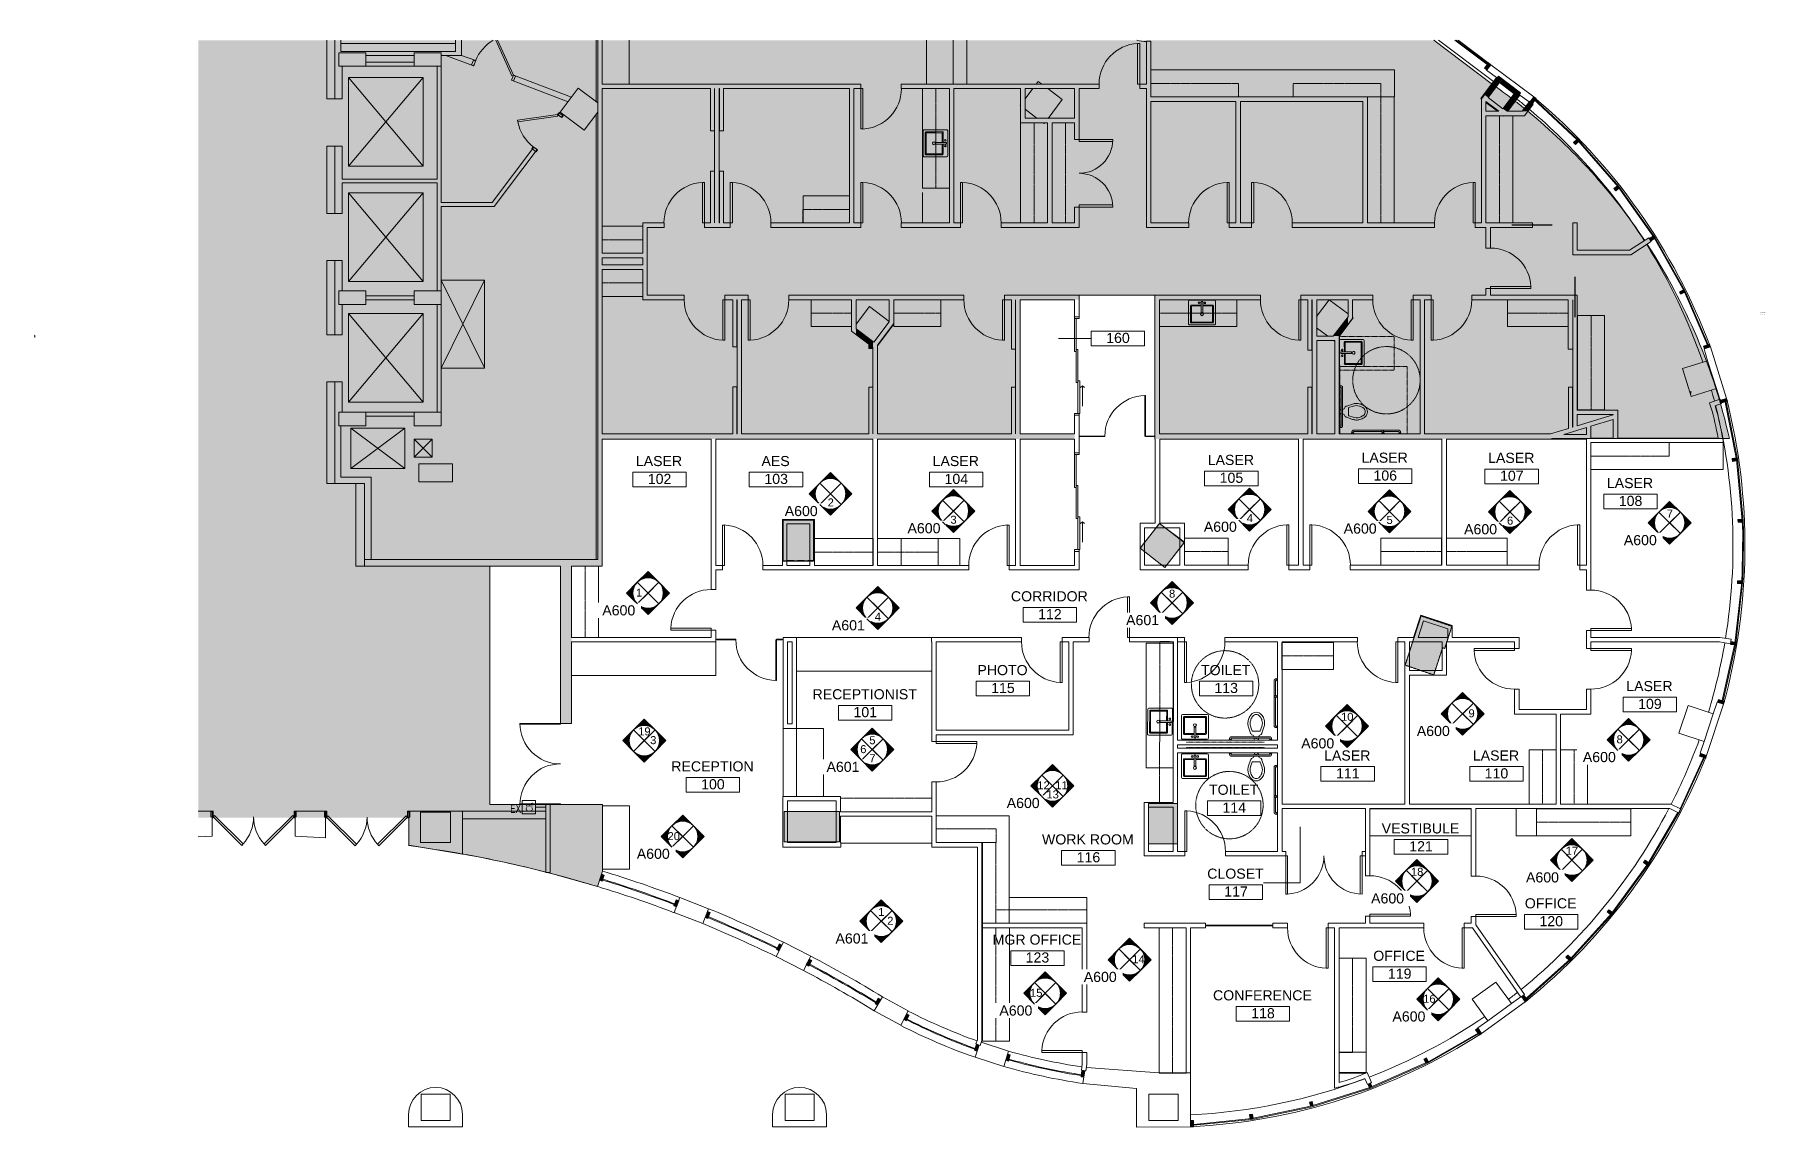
# Model space of a CAD drawing. Header units: inches. Extents: x 41 to 1584, y -595 to 378.
import ezdxf

# ---------------------------------------------------------------- set-up
doc = ezdxf.new("R2010")
doc.units = ezdxf.units.IN
doc.header["$MEASUREMENT"] = 0
for name, pattern in [('Demolished 3_16_', [0.28125, 0.1875, -0.09375]), ('Hidden 1_8_', [0.1875, 0.125, -0.0625]), ('Overhead', [0.15625, 0.09375, -0.0625])]:
    doc.linetypes.add(name, pattern=pattern)
for name, color, linetype, lineweight in [('A-ANNO-NOTE', 131, 'Continuous', 9), ('A-AREA-IDEN', 2, 'Continuous', 20), ('A-DETL', 90, 'Continuous', 9), ('A-DETL-DEMO', 6, 'Demolished 3_16_', 9), ('A-DETL-GENF', 92, 'Continuous', 9), ('A-DETL-HDLN', 90, 'Hidden 1_8_', 9), ('A-DETL-MEDM', 33, 'Continuous', 13), ('A-DOOR', 31, 'Continuous', 13), ('A-DOOR-FRAM', 31, 'Continuous', 9), ('A-EXIST-DOOR', 250, 'Continuous', 9), ('A-EXIST-GLAZ', 250, 'Continuous', 9), ('A-EXIST-WALL-INT', 250, 'Continuous', 9), ('A-FLOR-ELTR', 250, 'Continuous', 9), ('A-WALL', 113, 'Continuous', 13), ('A-WALL-PATT', 111, 'Continuous', 13), ('COREDETAILS', 250, 'Continuous', 9), ('EXTWINDOWS', 250, 'Continuous', 9), ('G-ANNO-SYMB', 111, 'Continuous', 9), ('G-ANNO-TEXT', 231, 'Continuous', 9), ('I-WALL', 2, 'Continuous', 13), ('new block- skin dc_dwg', 8, 'Continuous', 9), ('P-SANR-FIXT', 6, 'Continuous', 13), ('Q-CASE', 31, 'Continuous', 13), ('Q-SPCQ', 91, 'Continuous', 13), ('S-EXIST-COLS', 250, 'Continuous', 9)]:
    doc.layers.add(name, color=color, linetype=linetype, lineweight=lineweight)
doc.styles.add('Arial', font='arial.ttf', dxfattribs={"height": 0.09375})
doc.styles.add('Arial_1', font='arial.ttf', dxfattribs={"height": 9})
doc.styles.add('Arial_2', font='arial.ttf', dxfattribs={"height": 7.125})
doc.styles.add('Tahoma', font='tahoma.ttf', dxfattribs={"width": 0.85, "height": 6})
doc.styles.add('Tahoma_1', font='tahoma.ttf', dxfattribs={"width": 0.85, "height": 7.5})

msp = doc.modelspace()

# ---------------------------------------------------------------- texts
at = {"layer": 'A-ANNO-NOTE'}
for s, insert, char_height, width, attachment_point, line_spacing_factor, style in [('1', (41.5, 110.3), 0.0937, 0.0872, 2, 0.941778, 'Arial'), ('2', (41.5, 109.9), 0.0937, 0.0872, 2, 0.941778, 'Arial'), ('3', (41.5, 109.4), 0.0937, 0.0872, 2, 0.941778, 'Arial'), ('4', (41.5, 109), 0.0937, 0.0872, 2, 0.941778, 'Arial'), ('EX', (464.6, -307.3), 7.5, 11.839, 1, 0.994306, 'Tahoma_1')]:
    msp.add_mtext(s, dxfattribs=dict(at, insert=insert, char_height=char_height, width=width, attachment_point=attachment_point, line_spacing_factor=line_spacing_factor, style=style))
at = {"layer": 'A-ANNO-NOTE', "insert": (478.7, -313.8), "char_height": 6, "width": 10.044, "attachment_point": 1, "rotation": 90, "style": 'Tahoma'}
msp.add_mtext('CR', dxfattribs=at)
at = {"layer": 'A-AREA-IDEN', "lineweight": 9, "char_height": 9, "attachment_point": 2, "line_spacing_factor": 0.941778, "style": 'Arial_1'}
for s, insert, width in [('160', (1005.8, 112.5), 25.123), ('LASER', (597.2, 2.9), 49.253), ('AES', (701, 2.9), 30.081), ('LASER', (861.4, 2.9), 49.253), ('LASER', (1106.3, 3.9), 49.253), ('LASER', (1243.2, 5.9), 49.253), ('LASER', (1355.9, 5.7), 49.253), ('102', (597.7, -13), 25.123), ('103', (701.5, -13), 25.123), ('104', (861.9, -13), 25.123), ('105', (1106.8, -12), 25.123), ('106', (1243.7, -10), 25.123), ('107', (1356.4, -10.2), 25.123), ('LASER', (1461.6, -16.7), 49.253), ('108', (1462.1, -32.6), 25.123), ('CORRIDOR', (944.7, -117.5), 81.538), ('112', (945.2, -133.4), 25.123), ('PHOTO', (903, -183.2), 53.33), ('TOILET', (1101.7, -183.2), 52.559), ('115', (903.4, -199.1), 25.123), ('113', (1102.1, -199.1), 25.123), ('LASER', (1478.9, -197.4), 49.253), ('RECEPTIONIST', (780.3, -204.7), 110.848), ('109', (1479.3, -213.3), 25.123), ('101', (780.8, -220.6), 25.123), ('LASER', (1342.3, -259.2), 49.253), ('RECEPTION', (644.8, -268.9), 87.488), ('111', (1210.4, -275.1), 25.123), ('110', (1342.7, -275.1), 25.123), ('100', (645.2, -284.8), 25.123), ('TOILET', (1108.8, -289.7), 52.559), ('114', (1109.3, -305.6), 25.123), ('WORK ROOM', (979, -333.9), 97.405), ('VESTIBULE', (1275.1, -324.1), 82.64), ('116', (979.5, -349.8), 25.123), ('121', (1275.6, -340), 25.123), ('CLOSET', (1110.4, -364.4), 60.052), ('117', (1110.9, -380.3), 25.123), ('OFFICE', (1391, -390.8), 54.983), ('120', (1391.5, -406.7), 25.123), ('MGR OFFICE', (933.7, -423.1), 94.099), ('123', (934.1, -439), 25.123), ('OFFICE', (1256.1, -437.5), 54.983), ('119', (1256.6, -453.4), 25.123), ('CONFERENCE', (1134.4, -472.7), 104.898), ('118', (1134.9, -488.6), 25.123)]:
    msp.add_mtext(s, dxfattribs=dict(at, insert=insert, width=width))
at = {"layer": 'G-ANNO-SYMB', "char_height": 7.12, "attachment_point": 2, "line_spacing_factor": 0.941778, "style": 'Arial_2'}
for s, insert, width in [('7', (1497.1, -44.8), 6.629), ('8', (1054, -116.1), 6.629), ('10', (1209.9, -225.7), 13.259), ('9', (1320.6, -222.6), 6.629), ('19', (584.2, -238.7), 13.259), ('3', (592.1, -246.5), 6.629), ('5', (787.2, -246.6), 6.629), ('11', (955.5, -286.7), 13.259), ('17', (1409.9, -345), 13.259), ('18', (1272.1, -363.7), 13.259), ('1', (795.2, -399.4), 6.629), ('2', (803.1, -407.3), 6.629), ('14', (1024.1, -441.5), 13.259)]:
    msp.add_mtext(s, dxfattribs=dict(at, insert=insert, width=width))
at = {"layer": 'G-ANNO-TEXT', "color": 7, "char_height": 0.0937, "attachment_point": 1, "style": 'Arial'}
for s, insert, width in [('•', (1577.3, 131.7), 0.303), ('•', (1577.3, 131.3), 0.303), ('•', (1577.3, 130.8), 0.303), ('•', (1577.3, 130.4), 0.303), ('•', (1577.3, 129.9), 0.303), ('•', (1577.3, 129.6), 0.303), ('•', (1577.3, 129.3), 0.303), ('ALL TENANT WORK IS TO CONFORM TO ALL APPLICABLE REGIONAL AND LOCAL BUILDING CODES, ', (1577.5, 131.3), 7.796), ('ALL MILLWORK ITEMS INCLUDING COUNTERTOPS, BASE CABINETS, AND WORK SURFACES ARE ', (1577.5, 130.8), 7.616), ('TO COMPLY WITH ADA REQUIREMENTS.', (1577.5, 130.7), 3.166), ('ALL PARTITIONS ARE TO BE TYPE 1, U.O.N.  REFER TO SHEET A0003 FOR PARTITION TYPE ', (1577.5, 130.4), 7.139), ('ALL PARTITIONS ARE TO BE PARALLEL OR PERPENDICULAR TO EXTERIOR WALLS, U.O.N.', (1577.5, 129.9), 7.048), ('ALL DAMAGE DONE TO THE BULK HEADS IN SAFEWAY STORE DURING CONSTRUCTION NEED TO ', (1577.5, 129.3), 7.698), ('RELOCATE ANY BASE BUILDING DEVICES AS REQUIRED TO ACCOMMODATE NEW ', (1577.5, 131.7), 6.489), ('CONSTRUCTION.', (1577.5, 131.6), 1.341), ('INCLUDING ADA - SEE SHEET A0002 FOR CODE INFORMATION.', (1577.5, 131.1), 4.914), ('DETAILS.', (1577.5, 130.2), 0.71), ('PROVIDE ADDITIONAL BRACING ABOVE ALL DOOR AND WINDOW LOCATIONS WHERE REQUIRED.', (1577.5, 129.6), 7.667), ('BE PATCHED AND PAINTED TO MATCH THE EXISTING CEILING IN SAFEWAY. ', (1577.5, 129.2), 5.997), ('GC TO PROVIDE + INSTALL FRT BLOCKING IN WALL CAVITY AS REQUIRED AT THIS LOCATION FOR ', (41.7, 110.3), 7.749), ('TENANT PROVIDED TV. COORDINATE W/ TENANT ON SIZE, LOCATION, AND HEIGHT. ', (41.7, 110.1), 6.634), ('GC TO PROVIDE + INSTALL KV SHELVING. SEE ELEVATION 19/A6001 FOR MORE INFORMATION. ', (41.7, 109.8), 7.474), ('PARTITION TO MULLION CONNECTION. SEE DETAIL 3/ A003', (41.7, 109.4), 4.611)]:
    msp.add_mtext(s, dxfattribs=dict(at, insert=insert, width=width))

# ---------------------------------------------------------------- blocks, each defined once
blk = doc.blocks.new('Single-Flush - 36_ x 84_-1510128-New Construction - Partition Plan')
at = {"layer": 'A-DOOR', "color": 7, "lineweight": 20}
for p, q in [((16.2, 2), (16.2, 38)), ((18, 38), (16.2, 38)), ((18, 2), (18, 38)), ((18, 2), (16.2, 2))]:
    blk.add_line(p, q, dxfattribs=at)
at = {"layer": 'A-DOOR', "lineweight": 9}
blk.add_arc((18, 2), 36.1, 92.7812, 180, dxfattribs=at)
blk = doc.blocks.new('Single-Flush - 36_ x 84_-1509972-New Construction - Partition Plan')
at = {"layer": 'A-DOOR', "color": 7, "lineweight": 20}
for p, q in [((16.2, -2), (16.2, -38)), ((18, -2), (16.2, -2)), ((18, -2), (18, -38)), ((18, -38), (16.2, -38))]:
    blk.add_line(p, q, dxfattribs=at)
at = {"layer": 'A-DOOR', "lineweight": 9}
blk.add_arc((18, -2), 36.1, 180, 267.2188, dxfattribs=at)
blk = doc.blocks.new('Single-Flush - 36_ x 84_-V1-New Construction - Partition Plan')
at = {"layer": 'A-DOOR', "lineweight": 9}
blk.add_arc((18, 2), 36.1, 166.5408, 180, dxfattribs=at)
blk = doc.blocks.new('Counter Top _No Backsplash_ - Standard Counter Top-1640915-New Construction - Partition Plan')
at = {"layer": 'Q-CASE'}
for p, q in [((-11.3, 0), (-47.3, 0)), ((-11.3, -12), (-11.3, -24)), ((-47.3, -24), (-11.3, -24))]:
    blk.add_line(p, q, dxfattribs=at)
blk = doc.blocks.new('Counter Top _No Backsplash_ - Standard Counter Top-V2-New Construction - Partition Plan')
at = {"layer": 'Q-CASE'}
for p, q in [((-11.3, 0), (-47.3, 0)), ((-47.3, 0), (-47.3, -12)), ((-47.3, -12), (-47.3, -24)), ((-47.3, -24), (-11.3, -24))]:
    blk.add_line(p, q, dxfattribs=at)
blk = doc.blocks.new('Counter Top _No Backsplash_ - Standard Counter Top-1813773-New Construction - Partition Plan')
at = {"layer": 'Q-CASE'}
for p, q in [((21.7, 0), (-34.5, 0)), ((-47.3, 0), (-47.3, -12)), ((-47.3, -12), (-47.3, -12.2)), ((21.7, 0), (21.7, -12)), ((21.7, -12), (21.7, -24)), ((-47.3, -24), (21.7, -24))]:
    blk.add_line(p, q, dxfattribs=at)
blk = doc.blocks.new('Counter Top _No Backsplash_ - Standard Counter Top-1756717-New Construction - Partition Plan')
at = {"layer": 'Q-CASE'}
for p, q in [((6.7, 0), (-47.3, 0)), ((-47.3, 0), (-47.3, -12)), ((-47.3, -12), (-47.3, -24)), ((6.7, 0), (6.7, -12)), ((6.7, -12), (6.7, -12.2)), ((-47.3, -24), (6.7, -24))]:
    blk.add_line(p, q, dxfattribs=at)
blk = doc.blocks.new('Sink-Single - 2D - Default-1642245-New Construction - Partition Plan')
at = {"layer": 'P-SANR-FIXT'}
for p, q in [((-12, -2.5), (-12, -22.5)), ((11, -1.5), (-11, -1.5)), ((-10.2, -4), (-10.2, -18.5)), ((9.5, -3.3), (-9.5, -3.3)), ((-9.4, -18.4), (-9.4, -4.1)), ((-9.4, -4.1), (9.4, -4.1)), ((0.7, -12.7), (-0.8, -12.7)), ((-0.8, -12.7), (-0.8, -22.3)), ((0.7, -22.3), (0.7, -12.7)), ((9.4, -4.1), (9.4, -18.4)), ((10.3, -18.5), (10.3, -4)), ((12, -22.5), (12, -2.5)), ((-11, -23.5), (11, -23.5)), ((-9.5, -19.2), (-0.8, -19.2)), ((-0.8, -18.4), (-9.4, -18.4)), ((-0.8, -22.3), (0.7, -22.3)), ((9.4, -18.4), (0.7, -18.4)), ((0.7, -19.2), (9.5, -19.2))]:
    blk.add_line(p, q, dxfattribs=at)
for centre, radius, start, end in [((-11, -2.5), 1, 90, 180), ((-9.5, -4), 0.75, 90, 180), ((0, -11), 1.25, 360, 180), ((0, -11), 1.25, 180, 360), ((9.5, -4), 0.75, 360, 90), ((11, -2.5), 1, 0, 90), ((-11, -22.5), 1, 180, 270), ((-9.5, -18.5), 0.75, 180, 270), ((-2.5, -21.2), 0.75, 360, 180), ((-2.5, -21.2), 0.75, 180, 360), ((2.5, -21.2), 0.75, 360, 180), ((2.5, -21.2), 0.75, 180, 360), ((9.5, -18.5), 0.75, 270, 0), ((11, -22.5), 1, 270, 0)]:
    blk.add_arc(centre, radius, start, end, dxfattribs=at)
blk = doc.blocks.new('Toilet - Wall-Mounted_Tankless - 2D - ADA-1642246-New Construction - Partition Plan')
at = {"layer": 'P-SANR-FIXT'}
for p, q in [((-5, 6.5), (-6.8, 11.6)), ((-3.6, 8.4), (-5, 12.3)), ((-4.9, 6), (-5, 6.5)), ((3.1, 8.1), (-3.1, 8.1)), ((-2.3, 2.9), (-2.3, 3.6)), ((2.3, 3.6), (2.3, 2.9)), ((5, 12.3), (3.6, 8.4)), ((5, 6.5), (4.9, 6)), ((6.8, 11.6), (5, 6.5))]:
    blk.add_line(p, q, dxfattribs=at)
for centre, radius, start, end in [((3.1, 15), 10.5, 161.1646, 180), ((5.9, 15), 13.2, 148.2162, 165.0374), ((3.1, 15), 8.52, 160.7152, 180), ((4, 15.5), 11.3, 138.7986, 145.3641), ((5.9, 15), 11.2, 148.4728, 165.3873), ((0, 19), 6, 41.2014, 138.7986), ((4, 15.5), 9.29, 138.7986, 145.0594), ((0, 19), 4, 41.2014, 138.7986), ((-4, 15.5), 9.29, 34.879, 41.2014), ((-6.5, 14.5), 12, 14.9358, 32.1619), ((-4, 15.5), 11.3, 34.6359, 41.2014), ((-0.6, 15.6), 6.05, 355.6116, 19.4099), ((-6.5, 14.5), 14, 15.2447, 32.3538), ((-0.6, 15.6), 8.05, 356.2246, 18.8354), ((3.1, 15), 10.5, 180, 198.8354), ((3.1, 15), 8.52, 180, 198.7802), ((-2.8, 6.7), 2.21, 198.973, 259.7506), ((-3.1, 8.6), 0.5, 199.3315, 270), ((-3.3, 3.5), 1.04, 3.7919, 79.7506), ((0, 2.3), 2.31, 198.1086, 341.792), ((0, 2.3), 0.811, 44.6678, 130.8729), ((0, 2.3), 0.811, 246.3738, 287.1644), ((3.3, 3.5), 1.04, 100.2494, 176.2081), ((3.1, 8.6), 0.5, 270, 340.6685), ((2.8, 6.7), 2.21, 280.2494, 341.027), ((-3.1, 15), 8.52, 341.2198, 0.4516), ((-3.1, 15), 10.5, 341.1646, 0)]:
    blk.add_arc(centre, radius, start, end, dxfattribs=at)
blk = doc.blocks.new('Door-Opening - POCKET DOOR-1861582-New Construction - Partition Plan')
at = {"layer": 'A-DETL-MEDM', "lineweight": 20}
for p, q in [((-18.3, -2), (-18.3, 2)), ((17.7, 2), (17.7, -2))]:
    blk.add_line(p, q, dxfattribs=at)
blk = doc.blocks.new('Counter Top _No Backsplash_ - Standard Counter Top-V3-New Construction - Partition Plan')
at = {"layer": 'Q-CASE'}
for q in [(-47.3, 0), (-11.3, -12)]:
    blk.add_line((-11.3, 0), q, dxfattribs=at)
blk = doc.blocks.new('Double-Flush - 60_ x 84_-1670312-New Construction - Partition Plan')
at = {"layer": 'A-DOOR', "color": 7, "lineweight": 20}
for p, q in [((-30, 32), (-28.3, 32)), ((-30, 2), (-30, 32)), ((-28.3, 2), (-28.3, 32)), ((28.2, 2), (28.2, 31.9)), ((30, 2), (30, 32)), ((-30, 2), (-28.3, 2)), ((30, 2), (28.2, 2))]:
    blk.add_line(p, q, dxfattribs=at)
at = {"layer": 'A-DOOR', "lineweight": 9}
for centre, start, end in [((-30, 2), 0, 90), ((30, 2), 90, 180)]:
    blk.add_arc(centre, 30, start, end, dxfattribs=at)
blk = doc.blocks.new('Upper Cabinet - Standard Upper Cabinet-1732716-New Construction - Partition Plan')
at = {"layer": 'Q-CASE'}
blk.add_line((-11.3, 0), (-47.3, 0), dxfattribs=at)
at = {"layer": 'Q-CASE', "linetype": 'Overhead', "lineweight": 9}
for p, q in [((-47.3, 0), (-47.3, -12)), ((-11.3, -12), (-11.3, 0)), ((-47.3, -12), (-11.3, -12))]:
    blk.add_line(p, q, dxfattribs=at)
blk = doc.blocks.new('Upper Cabinet - Standard Upper Cabinet-1780837-New Construction - Partition Plan')
at = {"layer": 'Q-CASE', "linetype": 'Overhead', "lineweight": 9}
for p, q in [((-47.3, 12), (-11.3, 12)), ((-47.3, 0), (-47.3, 12)), ((-11.3, 12), (-11.3, 0))]:
    blk.add_line(p, q, dxfattribs=at)
at = {"layer": 'Q-CASE'}
blk.add_line((-11.3, 0), (-47.3, 0), dxfattribs=at)
blk = doc.blocks.new('Upper Cabinet - Standard Upper Cabinet-1670793-New Construction - Partition Plan')
at = {"layer": 'Q-CASE'}
blk.add_line((-11.3, 0), (-47.3, 0), dxfattribs=at)
at = {"layer": 'Q-CASE', "linetype": 'Overhead', "lineweight": 9}
for p, q in [((-47.3, 0), (-47.3, -12)), ((-11.3, -12), (-11.3, 0)), ((-47.3, -12), (-11.3, -12))]:
    blk.add_line(p, q, dxfattribs=at)
blk = doc.blocks.new('Upper Cabinet - Standard Upper Cabinet-1732213-New Construction - Partition Plan')
at = {"layer": 'Q-CASE'}
blk.add_line((-5.3, 0), (-47.3, 0), dxfattribs=at)
at = {"layer": 'Q-CASE', "linetype": 'Overhead', "lineweight": 9}
for p, q in [((-47.3, 0), (-47.3, -12)), ((-5.3, -12), (-5.3, 0)), ((-47.3, -12), (-5.3, -12))]:
    blk.add_line(p, q, dxfattribs=at)
blk = doc.blocks.new('Upper Cabinet - Standard Upper Cabinet-1916725-New Construction - Partition Plan')
at = {"layer": 'Q-CASE'}
blk.add_line((21.7, 0), (-47.3, 0), dxfattribs=at)
at = {"layer": 'Q-CASE', "linetype": 'Overhead', "lineweight": 9}
for p, q in [((-47.3, 0), (-47.3, -12)), ((21.7, -12), (21.7, 0)), ((-47.3, -12), (21.7, -12))]:
    blk.add_line(p, q, dxfattribs=at)
blk = doc.blocks.new('Upper Cabinet - Standard Upper Cabinet-1756677-New Construction - Partition Plan')
at = {"layer": 'Q-CASE'}
blk.add_line((6.7, 0), (-47.3, 0), dxfattribs=at)
at = {"layer": 'Q-CASE', "linetype": 'Overhead', "lineweight": 9}
for p, q in [((-47.3, 0), (-47.3, -12)), ((6.7, -12), (6.7, 0)), ((-47.3, -12), (6.7, -12))]:
    blk.add_line(p, q, dxfattribs=at)
blk = doc.blocks.new('Upper Cabinet - Standard Upper Cabinet-1821101-New Construction - Partition Plan')
at = {"layer": 'Q-CASE'}
blk.add_line((48.1, 0), (-47.3, 0), dxfattribs=at)
at = {"layer": 'Q-CASE', "linetype": 'Overhead', "lineweight": 9}
for p, q in [((-47.3, 0), (-47.3, -12)), ((48.1, -12), (48.1, 0)), ((-47.3, -12), (48.1, -12))]:
    blk.add_line(p, q, dxfattribs=at)
blk = doc.blocks.new('Upper Cabinet - Standard Upper Cabinet-1775553-New Construction - Partition Plan')
at = {"layer": 'Q-CASE'}
blk.add_line((36.9, 0), (-47.3, 0), dxfattribs=at)
at = {"layer": 'Q-CASE', "linetype": 'Overhead', "lineweight": 9}
for p, q in [((-47.3, 0), (-47.3, -12)), ((36.9, -12), (36.9, 0)), ((-47.3, -12), (36.9, -12))]:
    blk.add_line(p, q, dxfattribs=at)
blk = doc.blocks.new('Counter Top _No Backsplash_ - Standard Counter Top-1774389-New Construction - Partition Plan')
at = {"layer": 'Q-CASE'}
for p, q in [((48, 0), (-47.3, 0)), ((-47.3, -12), (-47.3, -24)), ((48, 0), (48, -12)), ((48, -12), (48, -24)), ((-47.3, -24), (48, -24))]:
    blk.add_line(p, q, dxfattribs=at)
blk = doc.blocks.new('Counter Top _No Backsplash_ - Standard Counter Top-1758023-New Construction - Partition Plan')
at = {"layer": 'Q-CASE'}
for p, q in [((36.7, 0), (-47.3, 0)), ((-47.3, 0), (-47.3, -12)), ((-47.3, -12), (-47.3, -24)), ((36.7, 0), (36.7, -12)), ((36.7, -12), (36.7, -24)), ((-47.3, -24), (36.7, -24))]:
    blk.add_line(p, q, dxfattribs=at)
blk = doc.blocks.new('Counter Top _No Backsplash_ - Standard Counter Top-1703440-New Construction - Partition Plan')
at = {"layer": 'Q-CASE'}
for p, q in [((64.9, 0), (-47.3, 0)), ((-47.3, -1.3), (-47.3, -12)), ((-47.3, -12), (-47.3, -24)), ((64.9, 0), (64.9, -12)), ((64.9, -12), (64.9, -24)), ((-47.3, -24), (64.9, -24))]:
    blk.add_line(p, q, dxfattribs=at)
blk = doc.blocks.new('Upper Cabinet - Standard Upper Cabinet-1776508-New Construction - Partition Plan')
at = {"layer": 'Q-CASE'}
blk.add_line((64.9, 0), (-47.3, 0), dxfattribs=at)
at = {"layer": 'Q-CASE', "linetype": 'Overhead', "lineweight": 9}
for p, q in [((-47.3, 0), (-47.3, -12)), ((64.9, -12), (64.9, 0)), ((-47.3, -12), (64.9, -12))]:
    blk.add_line(p, q, dxfattribs=at)
blk = doc.blocks.new('Upper Cabinet - Standard Upper Cabinet-1777185-New Construction - Partition Plan')
at = {"layer": 'Q-CASE'}
for p, q in [((-35.3, 0), (-47.3, 0)), ((30.7, 0), (-35.3, 0))]:
    blk.add_line(p, q, dxfattribs=at)
at = {"layer": 'Q-CASE', "linetype": 'Overhead', "lineweight": 9}
for p, q in [((-47.3, 0), (-47.3, -12)), ((30.7, -12), (30.7, 0)), ((-47.3, -12), (30.7, -12))]:
    blk.add_line(p, q, dxfattribs=at)
blk = doc.blocks.new('Upper Cabinet - Standard Upper Cabinet-1759021-New Construction - Partition Plan')
at = {"layer": 'Q-CASE'}
blk.add_line((41.8, 0), (-47.3, 0), dxfattribs=at)
at = {"layer": 'Q-CASE', "linetype": 'Overhead', "lineweight": 9}
for p, q in [((-47.3, 0), (-47.3, -12)), ((41.8, -12), (41.8, 0)), ((-47.3, -12), (41.8, -12))]:
    blk.add_line(p, q, dxfattribs=at)
blk = doc.blocks.new('Upper Cabinet - Standard Upper Cabinet-1814856-New Construction - Partition Plan')
at = {"layer": 'Q-CASE', "linetype": 'Overhead', "lineweight": 9}
for p, q in [((-47.3, 12), (41.8, 12)), ((-47.3, 0), (-47.3, 12)), ((41.8, 12), (41.8, 0))]:
    blk.add_line(p, q, dxfattribs=at)
at = {"layer": 'Q-CASE'}
blk.add_line((41.8, 0), (-47.3, 0), dxfattribs=at)
blk = doc.blocks.new('Counter Top _No Backsplash_ - Standard Counter Top-1673684-New Construction - Partition Plan')
at = {"layer": 'Q-CASE'}
for p, q in [((41.8, 0), (-47.3, 0)), ((-47.3, -12), (-47.3, -24)), ((41.8, -12), (41.8, -24)), ((-47.3, -24), (41.8, -24))]:
    blk.add_line(p, q, dxfattribs=at)
blk = doc.blocks.new('Upper Cabinet - Standard Upper Cabinet-1830269-New Construction - Partition Plan')
at = {"layer": 'Q-CASE', "linetype": 'Overhead', "lineweight": 9}
for p, q in [((-47.3, 12), (41.2, 12)), ((-47.3, 0), (-47.3, 12)), ((41.2, 12), (41.2, 0))]:
    blk.add_line(p, q, dxfattribs=at)
at = {"layer": 'Q-CASE'}
blk.add_line((41.2, 0), (-47.3, 0), dxfattribs=at)
blk = doc.blocks.new('Counter Top _No Backsplash_ - Standard Counter Top-1830148-New Construction - Partition Plan')
at = {"layer": 'Q-CASE'}
for p, q in [((41.2, 0), (-47.3, 0)), ((41.3, 0), (41.2, 0)), ((-47.3, -12), (-47.3, -24)), ((41.3, 0), (41.3, -24)), ((-47.3, -24), (41.3, -24))]:
    blk.add_line(p, q, dxfattribs=at)
blk = doc.blocks.new('Counter Top _No Backsplash_ - Standard Counter Top-1732984-New Construction - Partition Plan')
at = {"layer": 'Q-CASE'}
blk.add_line((43.4, 0), (4.4, 0), dxfattribs=at)
blk = doc.blocks.new('Counter Top _No Backsplash_ - Standard Counter Top-1723761-New Construction - Partition Plan')
at = {"layer": 'Q-CASE'}
for p, q in [((-8.2, 0), (-47.3, 0)), ((-47.3, -12), (-8.2, -12))]:
    blk.add_line(p, q, dxfattribs=at)
blk = doc.blocks.new('Counter Top _No Backsplash_ - Standard Counter Top-1732173-New Construction - Partition Plan')
at = {"layer": 'Q-CASE'}
for p, q in [((-5.3, 0), (-47.3, 0)), ((-47.3, 0), (-47.3, -12)), ((-47.3, -12), (-47.3, -12.2)), ((-5.3, 0), (-5.3, -12)), ((-5.3, -12), (-5.3, -24)), ((-47.3, -21.1), (-47.3, -24)), ((-47.3, -24), (-5.3, -24))]:
    blk.add_line(p, q, dxfattribs=at)
blk = doc.blocks.new('Counter Top _No Backsplash_ - Standard Counter Top-1703252-New Construction - Partition Plan')
at = {"layer": 'Q-CASE'}
for p, q in [((-35.2, 0), (-47.3, 0)), ((42.8, 0), (-35.2, 0)), ((91.5, 0), (42.8, 0)), ((169.5, 0), (91.5, 0)), ((-47.3, 0), (-47.3, -24)), ((169.5, -12), (169.5, -24)), ((-47.3, -24), (169.5, -24))]:
    blk.add_line(p, q, dxfattribs=at)
blk = doc.blocks.new('Upper Cabinet - Standard Upper Cabinet-1777391-New Construction - Partition Plan')
at = {"layer": 'Q-CASE'}
blk.add_line((30.7, 0), (-47.3, 0), dxfattribs=at)
at = {"layer": 'Q-CASE', "linetype": 'Overhead', "lineweight": 9}
for p, q in [((-47.3, 0), (-47.3, -12)), ((30.7, -12), (30.7, 0)), ((-47.3, -12), (30.7, -12))]:
    blk.add_line(p, q, dxfattribs=at)
blk = doc.blocks.new('Counter Top _No Backsplash_ - Standard Counter Top-1732240-New Construction - Partition Plan')
at = {"layer": 'Q-CASE'}
for p, q in [((-5.3, 12), (-5.3, 24)), ((-5.3, 0), (-46.6, 0)), ((-5.3, 0), (-5.3, 12))]:
    blk.add_line(p, q, dxfattribs=at)
blk = doc.blocks.new('Upper Cabinet - Standard Upper Cabinet-1823419-New Construction - Partition Plan')
at = {"layer": 'Q-CASE', "linetype": 'Overhead', "lineweight": 9}
for p, q in [((-47.3, 12), (-5.8, 12)), ((-47.3, 0), (-47.3, 12)), ((-5.8, 12), (-5.8, 0))]:
    blk.add_line(p, q, dxfattribs=at)
at = {"layer": 'Q-CASE'}
blk.add_line((-5.8, 0), (-47.3, 0), dxfattribs=at)
blk = doc.blocks.new('Single-Flush - 36_ x 84_ PANELED-1861567-New Construction - Partition Plan')
at = {"layer": 'A-DOOR', "color": 7, "lineweight": 20}
for p, q in [((16.2, 2), (16.2, 38)), ((18, 38), (16.2, 38)), ((18, 2), (18, 38)), ((18, 2), (16.2, 2))]:
    blk.add_line(p, q, dxfattribs=at)
at = {"layer": 'A-DOOR', "lineweight": 9}
blk.add_arc((18, 2), 36.1, 92.7812, 180, dxfattribs=at)
blk = doc.blocks.new('Counter Top _No Backsplash_ - Standard Counter Top-1723731-New Construction - Partition Plan')
at = {"layer": 'Q-CASE'}
for p, q in [((-8.2, 0), (-47.3, 0)), ((-47.3, -24), (-8.2, -24))]:
    blk.add_line(p, q, dxfattribs=at)
blk = doc.blocks.new('Door-Opening - POCKET DOOR-1861580-New Construction - Partition Plan')
at = {"layer": 'A-DETL-MEDM', "lineweight": 20}
for p, q in [((-18.3, 2), (-18.3, -2)), ((17.7, -2), (17.7, 2))]:
    blk.add_line(p, q, dxfattribs=at)
blk = doc.blocks.new('Counter Top _No Backsplash_ - Standard Counter Top-V4-New Construction - Partition Plan')
at = {"layer": 'Q-CASE'}
for p, q in [((-8.2, 0), (-47.3, 0)), ((-47.3, 0), (-47.3, -23.9)), ((-47.3, -23.9), (-47.3, -24)), ((-47.3, -24), (-8.2, -24))]:
    blk.add_line(p, q, dxfattribs=at)
blk = doc.blocks.new('Sink-Single - 2D - Default-V5-New Construction - Partition Plan')
at = {"layer": 'P-SANR-FIXT'}
for p, q in [((-12, -2.5), (-12, -12.8)), ((-12, -12.8), (-12, -22.5)), ((11, -1.5), (-11, -1.5)), ((-10.2, -4), (-10.2, -12.8)), ((-10.2, -12.8), (-10.2, -18.5)), ((9.5, -3.3), (-9.5, -3.3)), ((-9.4, -12.8), (-9.4, -4.1)), ((-9.4, -4.1), (9.4, -4.1)), ((-9.4, -18.4), (-9.4, -12.8)), ((0.7, -12.7), (-0.8, -12.7)), ((-0.8, -12.7), (-0.8, -12.8)), ((-0.8, -12.8), (-0.8, -22.3)), ((0.7, -12.8), (0.7, -12.7)), ((0.7, -22.3), (0.7, -12.8)), ((9.4, -4.1), (9.4, -12.9)), ((9.4, -12.9), (9.4, -18.4)), ((10.3, -12.9), (10.3, -4)), ((10.3, -18.5), (10.3, -12.9)), ((12, -12.9), (12, -2.5)), ((12, -22.5), (12, -12.9)), ((-11, -23.5), (11, -23.5)), ((-9.5, -19.2), (-0.8, -19.2)), ((-0.8, -18.4), (-9.4, -18.4)), ((-0.8, -22.3), (0.7, -22.3)), ((9.4, -18.4), (0.7, -18.4)), ((0.7, -19.2), (9.5, -19.2))]:
    blk.add_line(p, q, dxfattribs=at)
for centre, radius, start, end in [((-11, -2.5), 1, 135, 180), ((-11, -2.5), 1, 90, 135), ((-9.5, -4), 0.75, 90, 180), ((0, -11), 1.25, 72, 180), ((0, -11), 1.25, 180, 288), ((0, -11), 1.25, 360, 72), ((0, -11), 1.25, 288, 324), ((0, -11), 1.25, 324, 0), ((9.5, -4), 0.75, 45, 90), ((9.5, -4), 0.75, 360, 45), ((11, -2.5), 1, 45, 90), ((11, -2.5), 1, 0, 45), ((-11, -22.5), 1, 180, 270), ((-9.5, -18.5), 0.75, 180, 270), ((-2.5, -21.2), 0.75, 360, 180), ((-2.5, -21.2), 0.75, 180, 360), ((2.5, -21.2), 0.75, 360, 180), ((2.5, -21.2), 0.75, 180, 360), ((9.5, -18.5), 0.75, 270, 0), ((11, -22.5), 1, 270, 0)]:
    blk.add_arc(centre, radius, start, end, dxfattribs=at)
blk = doc.blocks.new('ADA - toilet_3-piece_grab_bars - 17_ Seat Height-1912571-New Construction - Partition Plan')
at = {"layer": 'Q-SPCQ', "lineweight": 9}
for p, q in [((30.8, 55), (30.8, 15)), ((32.1, 41.6), (32.1, 55)), ((33.2, 56.6), (32.4, 56.6)), ((32.4, 55.4), (33.2, 55.4)), ((33.9, 57), (33.2, 57)), ((33.2, 55), (33.2, 57)), ((33.2, 55), (33.9, 55)), ((33.9, 57), (33.9, 55)), ((32.1, 15), (32.1, 40.4)), ((33.2, 41.6), (32.4, 41.6)), ((33.2, 41.6), (32.4, 41.6)), ((32.4, 40.4), (33.2, 40.4)), ((32.4, 40.4), (33.2, 40.4)), ((33.9, 42), (33.2, 42)), ((33.2, 40), (33.2, 42)), ((33.2, 40), (33.9, 40)), ((33.9, 42), (33.9, 40)), ((-9.1, 2.7), (-9.1, 2)), ((-9.1, 2.7), (-7.1, 2.7)), ((-8.7, 3.5), (-8.7, 2.7)), ((-7.4, 2.7), (-7.4, 3.5)), ((26.9, 5.1), (-7.1, 5.1)), ((-7.1, 3.9), (26.9, 3.9)), ((-7.1, 2), (-7.1, 2.7)), ((26.9, 2.7), (26.9, 2)), ((26.9, 2.7), (28.9, 2.7)), ((27.3, 3.5), (27.3, 2.7)), ((28.6, 2.7), (28.6, 3.5)), ((28.9, 2), (28.9, 2.7)), ((33.2, 14.6), (32.4, 14.6)), ((32.4, 13.4), (33.2, 13.4)), ((33.9, 15), (33.2, 15)), ((33.2, 13), (33.2, 15)), ((33.2, 13), (33.9, 13)), ((33.9, 15), (33.9, 13))]:
    blk.add_line(p, q, dxfattribs=at)
at = {"layer": 'Q-SPCQ', "lineweight": 9, "flags": 128}
for points in [[(32.4, 56.6), (32.4, 56.6), (32.3, 56.6), (32.2, 56.6), (32.2, 56.6), (32.1, 56.6), (32.1, 56.6), (32, 56.6), (31.9, 56.5), (31.9, 56.5), (31.8, 56.5), (31.7, 56.5), (31.7, 56.4), (31.6, 56.4), (31.6, 56.4), (31.5, 56.3), (31.5, 56.3), (31.4, 56.3), (31.4, 56.2), (31.3, 56.2), (31.3, 56.1), (31.2, 56.1), (31.2, 56), (31.1, 56), (31.1, 55.9), (31.1, 55.9), (31, 55.8), (31, 55.8), (31, 55.7), (31, 55.6), (30.9, 55.6), (30.9, 55.5), (30.9, 55.5), (30.9, 55.4), (30.9, 55.3), (30.8, 55.3), (30.8, 55.2), (30.8, 55.1), (30.8, 55.1), (30.8, 55), (30.8, 55)], [(32.1, 55), (32.1, 55), (32.1, 55), (32.1, 55), (32.1, 55.1), (32.1, 55.1), (32.1, 55.1), (32.1, 55.1), (32.1, 55.1), (32.1, 55.1), (32.1, 55.1), (32.1, 55.2), (32.1, 55.2), (32.1, 55.2), (32.1, 55.2), (32.1, 55.2), (32.1, 55.2), (32.1, 55.2), (32.2, 55.2), (32.2, 55.3), (32.2, 55.3), (32.2, 55.3), (32.2, 55.3), (32.2, 55.3), (32.2, 55.3), (32.2, 55.3), (32.3, 55.3), (32.3, 55.3), (32.3, 55.3), (32.3, 55.3), (32.3, 55.3), (32.3, 55.4), (32.3, 55.4), (32.3, 55.4), (32.4, 55.4), (32.4, 55.4), (32.4, 55.4), (32.4, 55.4), (32.4, 55.4), (32.4, 55.4), (32.4, 55.4)], [(30.8, 41.1), (30.8, 41.1), (30.8, 41.2), (30.8, 41.2), (30.9, 41.2), (30.9, 41.2), (30.9, 41.3), (30.9, 41.3), (30.9, 41.3), (30.9, 41.3), (30.9, 41.4), (30.9, 41.4), (31, 41.4), (31, 41.4), (31, 41.4), (31, 41.4), (31, 41.5), (31, 41.5), (31.1, 41.5), (31.1, 41.5), (31.1, 41.5), (31.1, 41.5), (31.1, 41.6), (31.2, 41.6), (31.2, 41.6), (31.2, 41.6), (31.2, 41.6), (31.3, 41.6), (31.3, 41.6), (31.3, 41.6), (31.3, 41.6), (31.4, 41.6), (31.4, 41.6), (31.4, 41.6), (31.4, 41.6), (31.4, 41.6)], [(31.4, 40.4), (31.4, 40.4), (31.4, 40.4), (31.4, 40.4), (31.3, 40.4), (31.3, 40.4), (31.3, 40.4), (31.3, 40.4), (31.2, 40.4), (31.2, 40.4), (31.2, 40.4), (31.2, 40.4), (31.2, 40.4), (31.1, 40.5), (31.1, 40.5), (31.1, 40.5), (31.1, 40.5), (31, 40.5), (31, 40.5), (31, 40.5), (31, 40.6), (31, 40.6), (31, 40.6), (30.9, 40.6), (30.9, 40.6), (30.9, 40.7), (30.9, 40.7), (30.9, 40.7), (30.9, 40.7), (30.9, 40.8), (30.9, 40.8), (30.8, 40.8), (30.8, 40.8), (30.8, 40.8), (30.8, 40.9), (30.8, 40.9)], [(31.4, 41.6), (31.4, 41.6), (31.4, 41.6), (31.4, 41.6), (31.5, 41.6), (31.5, 41.6), (31.5, 41.6)], [(32.4, 41.6), (32.4, 41.6), (32.4, 41.6), (32.3, 41.6), (32.3, 41.6), (32.2, 41.6), (32.2, 41.6), (32.2, 41.6), (32.1, 41.6), (32.1, 41.6), (32.1, 41.6), (32, 41.6), (32, 41.6), (31.9, 41.6), (31.9, 41.6), (31.9, 41.6), (31.8, 41.6), (31.8, 41.6), (31.8, 41.6), (31.8, 41.6), (31.7, 41.6), (31.7, 41.6), (31.7, 41.6), (31.6, 41.6), (31.6, 41.6), (31.6, 41.6), (31.6, 41.6), (31.6, 41.6), (31.5, 41.6), (31.5, 41.6), (31.5, 41.6), (31.5, 41.6), (31.5, 41.6), (31.5, 41.6), (31.5, 41.6), (31.5, 41.6), (31.4, 41.6), (31.4, 41.6), (31.4, 41.6), (31.4, 41.6)], [(31.5, 40.4), (31.5, 40.4), (31.5, 40.4), (31.4, 40.4), (31.4, 40.4), (31.4, 40.4), (31.4, 40.4)], [(31.4, 40.4), (31.4, 40.4), (31.4, 40.4), (31.4, 40.4), (31.5, 40.4), (31.5, 40.4), (31.5, 40.4), (31.5, 40.4), (31.5, 40.4), (31.5, 40.4), (31.5, 40.4), (31.5, 40.4), (31.6, 40.4), (31.6, 40.4), (31.6, 40.4), (31.6, 40.4), (31.6, 40.4), (31.7, 40.4), (31.7, 40.4), (31.7, 40.4), (31.7, 40.4), (31.8, 40.4), (31.8, 40.4), (31.8, 40.4), (31.9, 40.4), (31.9, 40.4), (31.9, 40.4), (32, 40.4), (32, 40.4), (32, 40.4), (32.1, 40.4), (32.1, 40.4), (32.2, 40.4), (32.2, 40.4), (32.2, 40.4), (32.3, 40.4), (32.3, 40.4), (32.4, 40.4), (32.4, 40.4), (32.4, 40.4), (32.4, 40.4)], [(31.7, 41.6), (31.7, 41.6), (31.7, 41.6), (31.8, 41.6), (31.8, 41.6), (31.8, 41.6), (31.9, 41.6), (31.9, 41.6), (31.9, 41.6), (32, 41.6), (32, 41.6), (32, 41.6), (32.1, 41.6), (32.1, 41.6), (32.2, 41.6), (32.2, 41.6), (32.2, 41.6), (32.3, 41.6), (32.3, 41.6), (32.4, 41.6), (32.4, 41.6), (32.4, 41.6), (32.4, 41.6)], [(32.4, 40.4), (32.4, 40.4), (32.4, 40.4), (32.3, 40.4), (32.3, 40.4), (32.2, 40.4), (32.2, 40.4), (32.2, 40.4), (32.1, 40.4), (32.1, 40.4), (32.1, 40.4), (32, 40.4), (32, 40.4), (31.9, 40.4), (31.9, 40.4), (31.9, 40.4), (31.8, 40.4), (31.8, 40.4), (31.8, 40.4), (31.8, 40.4), (31.7, 40.4), (31.7, 40.4), (31.7, 40.4)], [(-7.1, 5.1), (-7.1, 5.1), (-7.2, 5.1), (-7.3, 5.1), (-7.3, 5.1), (-7.4, 5.1), (-7.4, 5.1), (-7.5, 5.1), (-7.6, 5), (-7.6, 5), (-7.7, 5), (-7.8, 5), (-7.8, 4.9), (-7.9, 4.9), (-7.9, 4.9), (-8, 4.8), (-8, 4.8), (-8.1, 4.8), (-8.1, 4.7), (-8.2, 4.7), (-8.2, 4.6), (-8.3, 4.6), (-8.3, 4.5), (-8.4, 4.5), (-8.4, 4.4), (-8.4, 4.4), (-8.5, 4.3), (-8.5, 4.3), (-8.5, 4.2), (-8.5, 4.1), (-8.6, 4.1), (-8.6, 4), (-8.6, 4), (-8.6, 3.9), (-8.6, 3.8), (-8.7, 3.8), (-8.7, 3.7), (-8.7, 3.6), (-8.7, 3.6), (-8.7, 3.5), (-8.7, 3.5)], [(-7.4, 3.5), (-7.4, 3.5), (-7.4, 3.5), (-7.4, 3.5), (-7.4, 3.6), (-7.4, 3.6), (-7.4, 3.6), (-7.4, 3.6), (-7.4, 3.6), (-7.4, 3.6), (-7.4, 3.6), (-7.4, 3.7), (-7.4, 3.7), (-7.4, 3.7), (-7.4, 3.7), (-7.4, 3.7), (-7.4, 3.7), (-7.4, 3.7), (-7.3, 3.7), (-7.3, 3.8), (-7.3, 3.8), (-7.3, 3.8), (-7.3, 3.8), (-7.3, 3.8), (-7.3, 3.8), (-7.3, 3.8), (-7.2, 3.8), (-7.2, 3.8), (-7.2, 3.8), (-7.2, 3.8), (-7.2, 3.8), (-7.2, 3.9), (-7.2, 3.9), (-7.2, 3.9), (-7.1, 3.9), (-7.1, 3.9), (-7.1, 3.9), (-7.1, 3.9), (-7.1, 3.9), (-7.1, 3.9), (-7.1, 3.9)], [(28.6, 3.5), (28.6, 3.6), (28.6, 3.6), (28.6, 3.7), (28.5, 3.8), (28.5, 3.8), (28.5, 3.9), (28.5, 3.9), (28.5, 4), (28.5, 4.1), (28.4, 4.1), (28.4, 4.2), (28.4, 4.3), (28.4, 4.3), (28.3, 4.4), (28.3, 4.4), (28.2, 4.5), (28.2, 4.5), (28.2, 4.6), (28.1, 4.6), (28.1, 4.7), (28, 4.7), (28, 4.8), (27.9, 4.8), (27.9, 4.8), (27.8, 4.9), (27.8, 4.9), (27.7, 4.9), (27.6, 5), (27.6, 5), (27.5, 5), (27.5, 5), (27.4, 5.1), (27.3, 5.1), (27.3, 5.1), (27.2, 5.1), (27.2, 5.1), (27.1, 5.1), (27, 5.1), (27, 5.1), (26.9, 5.1)], [(26.9, 3.9), (27, 3.9), (27, 3.9), (27, 3.9), (27, 3.9), (27, 3.9), (27, 3.9), (27, 3.9), (27.1, 3.9), (27.1, 3.9), (27.1, 3.8), (27.1, 3.8), (27.1, 3.8), (27.1, 3.8), (27.1, 3.8), (27.2, 3.8), (27.2, 3.8), (27.2, 3.8), (27.2, 3.8), (27.2, 3.8), (27.2, 3.8), (27.2, 3.8), (27.2, 3.7), (27.2, 3.7), (27.2, 3.7), (27.3, 3.7), (27.3, 3.7), (27.3, 3.7), (27.3, 3.7), (27.3, 3.6), (27.3, 3.6), (27.3, 3.6), (27.3, 3.6), (27.3, 3.6), (27.3, 3.6), (27.3, 3.6), (27.3, 3.5), (27.3, 3.5), (27.3, 3.5), (27.3, 3.5), (27.3, 3.5)], [(30.8, 15), (30.8, 14.9), (30.8, 14.9), (30.8, 14.8), (30.8, 14.7), (30.8, 14.7), (30.9, 14.6), (30.9, 14.6), (30.9, 14.5), (30.9, 14.4), (30.9, 14.4), (31, 14.3), (31, 14.2), (31, 14.2), (31.1, 14.1), (31.1, 14.1), (31.1, 14), (31.2, 14), (31.2, 13.9), (31.3, 13.9), (31.3, 13.8), (31.4, 13.8), (31.4, 13.7), (31.5, 13.7), (31.5, 13.7), (31.6, 13.6), (31.6, 13.6), (31.7, 13.6), (31.7, 13.5), (31.8, 13.5), (31.9, 13.5), (31.9, 13.5), (32, 13.4), (32, 13.4), (32.1, 13.4), (32.2, 13.4), (32.2, 13.4), (32.3, 13.4), (32.4, 13.4), (32.4, 13.4), (32.4, 13.4)], [(32.4, 14.6), (32.4, 14.6), (32.4, 14.6), (32.4, 14.6), (32.4, 14.6), (32.4, 14.6), (32.4, 14.6), (32.3, 14.6), (32.3, 14.6), (32.3, 14.6), (32.3, 14.7), (32.3, 14.7), (32.3, 14.7), (32.3, 14.7), (32.2, 14.7), (32.2, 14.7), (32.2, 14.7), (32.2, 14.7), (32.2, 14.7), (32.2, 14.7), (32.2, 14.7), (32.2, 14.7), (32.2, 14.8), (32.1, 14.8), (32.1, 14.8), (32.1, 14.8), (32.1, 14.8), (32.1, 14.8), (32.1, 14.8), (32.1, 14.9), (32.1, 14.9), (32.1, 14.9), (32.1, 14.9), (32.1, 14.9), (32.1, 14.9), (32.1, 14.9), (32.1, 15), (32.1, 15), (32.1, 15), (32.1, 15), (32.1, 15)]]:
    blk.add_lwpolyline(points, dxfattribs=at)
blk = doc.blocks.new('Sink-Single - 2D - Default-V6-New Construction - Partition Plan')
at = {"layer": 'P-SANR-FIXT'}
for p, q in [((-12, -2.5), (-12, -12)), ((-12, -12), (-12, -22.5)), ((11, -1.5), (-11, -1.5)), ((-10.2, -4), (-10.2, -12)), ((-10.2, -12), (-10.2, -18.5)), ((9.5, -3.3), (-9.5, -3.3)), ((-9.4, -12), (-9.4, -4.1)), ((-9.4, -4.1), (9.4, -4.1)), ((-9.4, -18.4), (-9.4, -12)), ((0.7, -12.7), (-0.8, -12.7)), ((-0.8, -12.7), (-0.8, -22.3)), ((0.7, -22.3), (0.7, -12.7)), ((9.4, -4.1), (9.4, -12)), ((9.4, -12), (9.4, -18.4)), ((10.3, -12), (10.3, -4)), ((10.3, -18.5), (10.3, -12)), ((12, -12), (12, -2.5)), ((12, -22.5), (12, -12)), ((-11, -23.5), (11, -23.5)), ((-9.5, -19.2), (-0.8, -19.2)), ((-0.8, -18.4), (-9.4, -18.4)), ((-0.8, -22.3), (0.7, -22.3)), ((9.4, -18.4), (0.7, -18.4)), ((0.7, -19.2), (9.5, -19.2))]:
    blk.add_line(p, q, dxfattribs=at)
for centre, radius, start, end in [((-11, -2.5), 1, 135, 180), ((-11, -2.5), 1, 90, 135), ((-9.5, -4), 0.75, 90, 180), ((0, -11), 1.25, 360, 180), ((0, -11), 1.25, 180, 236.2366), ((0, -11), 1.25, 236.2366, 303.6447), ((0, -11), 1.25, 303.6447, 324), ((0, -11), 1.25, 324, 0), ((9.5, -4), 0.75, 45, 90), ((9.5, -4), 0.75, 360, 45), ((11, -2.5), 1, 45, 90), ((11, -2.5), 1, 0, 45), ((-11, -22.5), 1, 180, 270), ((-9.5, -18.5), 0.75, 180, 270), ((-2.5, -21.2), 0.75, 135, 180), ((-2.5, -21.2), 0.75, 180, 225), ((-2.5, -21.2), 0.75, 90, 135), ((-2.5, -21.2), 0.75, 225, 270), ((-2.5, -21.2), 0.75, 45, 90), ((-2.5, -21.2), 0.75, 270, 315), ((-2.5, -21.2), 0.75, 360, 45), ((-2.5, -21.2), 0.75, 315, 0), ((2.5, -21.2), 0.75, 90, 180), ((2.5, -21.2), 0.75, 180, 315), ((2.5, -21.2), 0.75, 360, 90), ((2.5, -21.2), 0.75, 315, 0), ((9.5, -18.5), 0.75, 270, 0), ((11, -22.5), 1, 270, 0)]:
    blk.add_arc(centre, radius, start, end, dxfattribs=at)
blk = doc.blocks.new('new block- skin dc_dwg_EXIST-36-DR-2066955-New Construction - Partition Plan')
at = {"layer": 'A-EXIST-DOOR', "flags": 128}
for points in [[(-27.7, 25.9), (-3.1, 1.3), (-2, 2.3), (-26.2, 26.5)], [(-2, 2.3), (0, 2.3), (0, -2.3), (-2, -2.3), (-2, 2.3), (-26.2, 26.5)]]:
    blk.add_lwpolyline(points, dxfattribs=at)
blk.add_lwpolyline([(-38, -2.3), (-40, -2.3), (-40, 2.3), (-38, 2.3)], close=True, dxfattribs=at)
at = {"layer": 'A-EXIST-DOOR'}
blk.add_arc((-1.1, 2), 36.9, 141.1671, 179.5009, dxfattribs=at)
blk = doc.blocks.new('new block- skin dc_dwg_EXIST-PR-36-DR-2066958-New Construction - Partition Plan')
at = {"layer": 'A-EXIST-DOOR'}
blk.add_line((36, 0), (36, -4), dxfattribs=at)
at = {"layer": 'A-EXIST-DOOR', "flags": 128}
for points in [[(-34.8, -1.2), (-36, 0), (-10.5, 25.5), (-9.3, 24.2)], [(34.8, -1.2), (36, 0), (10.6, 25.5), (9.4, 24.2)], [(-38, 0), (-36, 0), (-36, -4.6), (-38, -4.6)]]:
    blk.add_lwpolyline(points, close=True, dxfattribs=at)
blk.add_lwpolyline([(38, -4), (38, 0), (36, 0), (36, -4.6), (38, -4.6), (38, 0)], dxfattribs=at)
at = {"layer": 'A-EXIST-DOOR'}
for centre, start, end in [((-36, 0), 359.9805, 42.2511), ((36, 0), 137.7489, 180.0195)]:
    blk.add_arc(centre, 36, start, end, dxfattribs=at)
blk = doc.blocks.new('new block- skin dc_dwg_EXIST-36-DR-V7-New Construction - Partition Plan')
at = {"layer": 'A-EXIST-DOOR', "flags": 128}
for points in [[(-28.5, 26.7), (-3.1, 1.3), (-2, 2.3), (-27.5, 27.8)], [(-38, -2.3), (-40, -2.3), (-40, 2.3), (-38, 2.3)]]:
    blk.add_lwpolyline(points, close=True, dxfattribs=at)
blk.add_lwpolyline([(-2, 2.3), (0, 2.3), (0, -2.3), (-2, -2.3), (-2, 2.3), (-27.5, 27.8)], dxfattribs=at)
at = {"layer": 'A-EXIST-DOOR'}
blk.add_arc((-1.1, 2), 36.9, 138.0124, 179.5009, dxfattribs=at)
blk = doc.blocks.new('new block- skin dc_dwg-1925045-New Construction - Partition Plan')
at = {"layer": 'A-EXIST-WALL-INT'}
h = blk.add_hatch(color=256, dxfattribs=at)
h.paths.add_polyline_path([(1539.4, 1328.2), (1539.4, 1418.6), (1532.2, 1418.6), (1532.2, 1328.2)], flags=0)
h.paths.add_polyline_path([(1565.9, 1379.6), (1567.1, 1379.6), (1567.1, 1388.1), (1610.1, 1388.1), (1610.1, 1379.6), (1634.1, 1379.6), (1634.1, 1574.8), (1681.3, 1574.8), (1719.4, 1625.4), (1716.6, 1627.6), (1679.5, 1578.3), (1634.1, 1578.3), (1634.1, 1709.3), (1652.3, 1709.3), (1652.3, 1722.8), (1646.9, 1722.8), (1646.9, 1712.8), (1544.9, 1712.8), (1544.9, 1722.8), (1532.2, 1722.8), (1532.2, 1670.6), (1546, 1670.6), (1546, 1699.6), (1630.6, 1699.6), (1630.6, 1599), (1546, 1599), (1546, 1628.6), (1532.2, 1628.6), (1532.2, 1568.6), (1546, 1568.6), (1546, 1595.7), (1630.6, 1595.7), (1630.6, 1499.6), (1610.1, 1499.6), (1610.1, 1495.1), (1567.1, 1495.1), (1567.1, 1499.6), (1546, 1499.6), (1546, 1526.6), (1532.2, 1526.6), (1532.2, 1460.6), (1546, 1460.6), (1546, 1487.6), (1567.1, 1487.6), (1567.1, 1491.8), (1610.1, 1491.8), (1610.1, 1487.6), (1630.6, 1487.6), (1630.6, 1391.6), (1543.1, 1391.6), (1543.1, 1379.6), (1558.2, 1379.6)], flags=0)
blk.add_hatch(color=256, dxfattribs=at).paths.add_polyline_path([(1565.9, 1254.6), (1565.9, 1328.2), (1558.2, 1328.2), (1558.2, 1254.6)], flags=0)
at = {"layer": 'EXTWINDOWS'}
for points in [[(2565, 1696.5), (2568.4, 1701), (2566.4, 1702.5), (2563, 1698)], [(2605.6, 1666.5), (2603.6, 1668), (2606.8, 1672.3), (2608.8, 1670.8), (2606.3, 1667.4)], [(2644, 1629.9), (2646.7, 1632.6), (2645, 1634.4), (2642.2, 1631.7), (2643.6, 1630.2)], [(2679.7, 1588.8), (2682.7, 1591.2), (2681.2, 1593.2), (2678.1, 1590.8)], [(2711, 1544.3), (2714.3, 1546.3), (2713, 1548.4), (2709.7, 1546.4), (2710.2, 1545.6)], [(2737.7, 1496.6), (2741.1, 1498.4), (2739.9, 1500.6), (2736.5, 1498.8), (2737.3, 1497.4)], [(2758.6, 1448.1), (2764, 1449.8), (2763.2, 1452.2), (2757.9, 1450.5)], [(2773.8, 1399.9), (2772.9, 1402.3), (2778.3, 1404), (2779.1, 1401.6), (2773.9, 1400)], [(2783.7, 1347.9), (2787.5, 1348.5), (2787.1, 1351), (2783.3, 1350.4)], [(2788.6, 1293.7), (2792.5, 1293.9), (2792.4, 1296.4), (2788.5, 1296.2)], [(2791.8, 1239), (2792, 1241.5), (2788.1, 1241.7), (2788, 1239.3)], [(2785.6, 1184.5), (2786, 1187), (2782.2, 1187.6), (2781.9, 1185.6), (2781.8, 1185.6), (2781.7, 1185.2), (2782.6, 1185)], [(2775.7, 1131.7), (2770.4, 1133.5), (2771.2, 1135.8), (2776.5, 1134.1)], [(2759.8, 1083.8), (2760.5, 1086.2), (2755.2, 1087.9), (2754.4, 1085.6)], [(2707.7, 988.5), (2709.1, 990.6), (2705.8, 992.8), (2704.4, 990.7)], [(1777.5, 974.2), (1779.1, 979.6), (1776.7, 980.4), (1775.1, 975)], [(1843.6, 951.5), (1845.6, 956.8), (1843.2, 957.7), (1841.2, 952.4)], [(1871.4, 941), (1873.5, 946.2), (1871.1, 947.1), (1869.1, 941.9)], [(2675.1, 944.4), (2676.7, 946.4), (2673.7, 948.8), (2672.1, 946.9)], [(1934.8, 912.2), (1937.4, 917.3), (1935.2, 918.4), (1932.6, 913.4)], [(1961.4, 898.7), (1964, 903.7), (1961.7, 904.8), (1959.1, 899.9)], [(2638.1, 903.9), (2639.9, 905.6), (2637.2, 908.4), (2635.4, 906.6)], [(2022.5, 863.9), (2025.3, 868.7), (2023.2, 870), (2020.4, 865.1)], [(2599.2, 866.8), (2601.3, 868.3), (2598, 872.8), (2596, 871.3), (2598.6, 867.7)], [(2048.1, 849.8), (2050.7, 854.8), (2048.5, 856), (2045.9, 851)], [(2558.3, 837.2), (2555, 841.8), (2557, 843.3), (2560.3, 838.7)], [(2111.2, 822.9), (2113.1, 828.2), (2110.7, 829), (2108.9, 823.7), (2110.2, 823.3)], [(2139.1, 814.1), (2140.6, 819.5), (2138.2, 820.2), (2136.7, 814.8)], [(2206.2, 799.8), (2207, 805.4), (2204.5, 805.8), (2203.7, 800.2), (2204.2, 800.1)], [(2510.6, 812.4), (2512.9, 813.5), (2511.1, 817), (2508.9, 815.8)], [(2460.4, 790.4), (2462.7, 791.3), (2461.5, 794.6), (2459.2, 793.6), (2460, 791.5)], [(2408.1, 773.8), (2410.5, 774.4), (2409.6, 778.2), (2407.1, 777.5)], [(2303.7, 755.6), (2303.7, 761.3), (2301.2, 761.3), (2301.2, 755.6)], [(2354.4, 762.7), (2356.9, 763.1), (2356.3, 766.9), (2353.8, 766.5)]]:
    blk.add_hatch(color=256, dxfattribs=at).paths.add_polyline_path(points, flags=0)
at = {"layer": 'A-EXIST-GLAZ'}
for p, q in [((2536.5, 1722.8), (2567.3, 1699.6)), ((2537.7, 1722.8), (2567.8, 1700.2)), ((2758.9, 1086.7), (2737, 1038.7)), ((1653.2, 1029.8), (1727.2, 1029.8)), ((2639, 904.8), (2598.2, 868.2)), ((2511.7, 812.9), (2559.3, 840.1)), ((2461.5, 790.8), (2511.8, 813)), ((2409.3, 774.1), (2461.6, 790.9)), ((2355.6, 762.9), (2409.4, 774.1)), ((2301.2, 757.4), (2355.7, 762.9))]:
    blk.add_line(p, q, dxfattribs=at)
at = {"layer": 'A-EXIST-GLAZ', "flags": 128}
for points in [[(2605.8, 1670.9), (2645.9, 1633.5), (2682, 1592.2), (2713.6, 1547.4), (2740.5, 1499.5), (2762.3, 1449.3)], [(2606.2, 1671.5), (2646.4, 1634), (2682.6, 1592.7), (2714.3, 1547.8), (2741.2, 1499.9), (2763, 1449.5)], [(2774.8, 1132), (2786.5, 1185.6), (2792.7, 1240.2), (2793.2, 1250.5), (2793.5, 1284.9), (2793.2, 1295.2), (2788.1, 1349.9), (2777.4, 1403.7)], [(2774, 1132.3), (2785.8, 1185.8), (2791.9, 1240.3), (2792.4, 1250.5), (2792.8, 1284.9), (2792.4, 1295.1), (2787.3, 1349.7), (2776.6, 1403.5)], [(2759.6, 1086.5), (2736.8, 1036.5), (2709, 989.2), (2676.4, 944.9), (2639.5, 904.2), (2598.7, 867.6)], [(2735.1, 1035.2), (2708.4, 989.6), (2675.9, 945.4), (2639, 904.8)], [(2301.2, 756.6), (2355.8, 762.2), (2409.5, 773.4), (2461.8, 790.1), (2512.1, 812.3), (2559.7, 839.5)]]:
    blk.add_lwpolyline(points, dxfattribs=at)
at = {"layer": 'A-EXIST-GLAZ'}
for centre, radius, start, end in [((1489.7, 28.9), 989.2, 69.0126, 73.2117), ((1489.7, 28.9), 989.9, 69.0126, 73.2117), ((1214.9, -598.1), 1674.2, 64.5146, 66.9833), ((1214.9, -598.1), 1675, 64.5146, 66.9833), ((1374, -203.8), 1250.2, 58.7199, 62.0673), ((1374, -203.8), 1251, 58.7199, 62.0673), ((2277.2, 1299.1), 503.3, 242.6998, 250.7875), ((2277.2, 1299.1), 502.6, 242.6998, 250.7875), ((2277.2, 1299.1), 503.3, 253.8216, 261.9101), ((2277.2, 1299.1), 502.5, 253.8216, 261.9101)]:
    blk.add_arc(centre, radius, start, end, dxfattribs=at)
at = {"layer": 'A-EXIST-WALL-INT'}
for p, q in [((1539.4, 1722.8), (1539.4, 1670.6)), ((1544.9, 1719.8), (1646.9, 1719.8)), ((1646.9, 1722.8), (1646.9, 1712.8)), ((1772, 1722.8), (1772, 1667.6)), ((1777.5, 1683.8), (1777.5, 1722.8)), ((1543.1, 1699.6), (1610.1, 1699.6)), ((1567.1, 1709.3), (1610.1, 1709.3)), ((1567.1, 1703.1), (1610.1, 1703.1)), ((1634.1, 1709.3), (1652.3, 1709.3)), ((1777.5, 1664.1), (1777.5, 1679.8)), ((1742.9, 1656.6), (1741.1, 1654.2)), ((1772, 1260.6), (1772, 1656.8)), ((1539.4, 1568.6), (1539.4, 1628.6)), ((1567.1, 1495.1), (1610.1, 1495.1)), ((1567.1, 1491.8), (1610.1, 1491.8)), ((1630.6, 1391.6), (1630.6, 1487.6)), ((1539.4, 1328.2), (1539.4, 1418.6)), ((1567.1, 1388.1), (1610.1, 1388.1)), ((1565.9, 1254.6), (1740.2, 1254.6)), ((1762.2, 1254.6), (1774.2, 1254.6)), ((1774.2, 1254.6), (1777.5, 1254.6))]:
    blk.add_line(p, q, dxfattribs=at)
at = {"layer": 'A-EXIST-WALL-INT', "flags": 128}
for points in [[(1532.2, 1722.8), (1532.2, 1670.6), (1539.4, 1670.6), (1546, 1670.6), (1546, 1699.6)], [(1646.9, 1712.8), (1544.9, 1712.8), (1544.9, 1722.8)], [(1638.3, 1709.3), (1663, 1699.9), (1664.8, 1704.6), (1652.3, 1709.3), (1652.3, 1722.8)], [(1630.6, 1499.6), (1630.6, 1595.7), (1546, 1595.7), (1546, 1568.6), (1539.4, 1568.6), (1532.2, 1568.6), (1532.2, 1628.6), (1539.4, 1628.6), (1546, 1628.6), (1546, 1599), (1630.6, 1599), (1630.6, 1699.6)], [(1634.1, 1379.6), (1634.1, 1574.8), (1681.3, 1574.8), (1719.4, 1625.4), (1716.6, 1627.6), (1679.5, 1578.3), (1634.1, 1578.3), (1634.1, 1699.6)], [(1750.1, 1672.1), (1698.4, 1691.8), (1696.6, 1687.1), (1747, 1667.9)], [(1740.1, 1658.7), (1738.2, 1656.3), (1741, 1654.2)], [(1546, 1487.6), (1546, 1460.6), (1539.4, 1460.6), (1532.2, 1460.6), (1532.2, 1526.6), (1539.4, 1526.6)], [(1546, 1499.6), (1546, 1526.6), (1539.4, 1526.6), (1539.4, 1460.6)], [(1633.5, 1391.6), (1546, 1391.6), (1546, 1418.6), (1532.2, 1418.6), (1532.2, 1328.2), (1565.9, 1328.2), (1565.9, 1260.6)], [(1544.9, 1379.6), (1544.9, 1333.7), (1571.9, 1333.7), (1571.9, 1260.6)], [(1558.2, 1328.2), (1558.2, 1254.6), (1565.9, 1254.6)]]:
    blk.add_lwpolyline(points, dxfattribs=at)
at = {"layer": 'A-FLOR-ELTR'}
for p, q in [((1551.7, 1610.6), (1618.2, 1689.6)), ((1551.7, 1507.9), (1618.2, 1586.9)), ((1551.7, 1400.6), (1618.2, 1400.6))]:
    blk.add_line(p, q, dxfattribs=at)
at = {"layer": 'A-FLOR-ELTR', "flags": 128}
for points in [[(1551.7, 1689.6), (1551.7, 1610.6), (1618.2, 1610.6), (1551.7, 1689.6), (1618.2, 1689.6), (1618.2, 1610.6)], [(1551.7, 1586.9), (1551.7, 1507.9), (1618.2, 1507.9), (1551.7, 1586.9), (1618.2, 1586.9), (1618.2, 1507.9)], [(1551.7, 1479.6), (1618.2, 1400.6), (1618.2, 1479.6), (1551.7, 1479.6), (1551.7, 1400.6), (1618.2, 1479.6)]]:
    blk.add_lwpolyline(points, dxfattribs=at)
at = {"layer": 'A-WALL', "color": 250, "lineweight": 9}
for p, q in [((2521.9, 1722.8), (2570.9, 1686)), ((2539.4, 1722.8), (2568.4, 1701)), ((2602.7, 1667.9), (2594.4, 1674)), ((2772.3, 1403.2), (2769.3, 1412.7)), ((1653.2, 1036.6), (1727.2, 1036.6)), ((1777.6, 1041.1), (1777.6, 984.9)), ((2595.1, 871.2), (2586.8, 865.2)), ((2208.5, 808.3), (2273.1, 803.7)), ((2285.1, 803.5), (2297.1, 803.5))]:
    blk.add_line(p, q, dxfattribs=at)
at = {"layer": 'A-WALL', "color": 250, "lineweight": 9, "flags": 128}
for points in [[(2573.6, 1689.6), (2564.8, 1696.2), (2568.4, 1701), (2606.8, 1672.3), (2603.6, 1668)], [(2761.5, 1437.5), (2758.3, 1448), (2764, 1449.8), (2778.3, 1404), (2772.9, 1402.3)], [(2766.5, 1123.2), (2770, 1133.6), (2775.7, 1131.7), (2760.5, 1086.2), (2754.9, 1088.1), (2758.3, 1098.5)], [(1417.9, 1013.6), (1430.1, 1014.2), (1430.1, 1036.6), (1417.9, 1036.6)], [(1430.1, 1030.6), (1431.1, 1030.6), (1431.1, 1036.6), (1430.1, 1036.6)], [(1531.2, 1036.6), (1532.2, 1036.6), (1532.2, 1030.6), (1531.2, 1030.6), (1531.2, 1012.9), (1504.1, 1014.2), (1504.1, 1036.6), (1503.1, 1036.6), (1503.1, 1030.6), (1504.1, 1030.6)], [(1504.1, 1036.6), (1531.2, 1036.6), (1531.2, 1030.6)], [(1605.2, 1030.6), (1604.2, 1030.6), (1604.2, 1036.6), (1605.2, 1036.6), (1653.2, 1036.6), (1653.2, 998.3), (1605.2, 1006.2), (1605.2, 1036.6)], [(1731.2, 1042.6), (1777.6, 1042.6), (1777.6, 1041.1)], [(1777.6, 984.9), (1777.6, 983.2), (1773.4, 969.5), (1729, 981.8)], [(2565.7, 850), (2556.8, 843.6), (2560.3, 838.7), (2599.2, 866.8), (2596, 871.3)], [(2114.9, 830.8), (2139, 822.9), (2135.1, 809.3), (2109.4, 817.5), (2113.1, 828.3)], [(2301.2, 803.5), (2301.2, 755.6), (2253.2, 755.1), (2253.2, 789.6), (2205.4, 794.2), (2207, 805.6)], [(2273.1, 803.7), (2277.2, 803.5), (2285.1, 803.5)]]:
    blk.add_lwpolyline(points, dxfattribs=at)
for points in [[(1846.6, 959.7), (1872.1, 949.7), (1867.1, 936.5), (1841.5, 946.2)], [(1938.7, 919.8), (1932.2, 907.1), (1956.5, 894.8), (1963.1, 907.4)], [(2026.9, 871.3), (2049.9, 858.7), (2043.3, 845.9), (2019.6, 858.9)]]:
    blk.add_lwpolyline(points, close=True, dxfattribs=at)
at = {"layer": 'A-WALL', "color": 250, "lineweight": 9}
for centre, radius, start, end in [((2273.6, 1270.1), 511.3, 50.3783, 51.534), ((2263.3, 1262.8), 534.4, 20.4781, 50.0057), ((2263.3, 1262.8), 534.4, 20.4781, 50.0057), ((2273.6, 1270.1), 511.3, 32.4355, 49.9297), ((2273.6, 1270.1), 511.3, 18.9519, 31.9872), ((2272.8, 1272.6), 511.3, 14.5976, 15.7403), ((2260.2, 1272.8), 534.5, 344.6958, 14.2118), ((2260.2, 1272.8), 534.5, 344.6958, 14.2118), ((2272.8, 1272.6), 511.3, 350.7423, 14.1475), ((2272.8, 1272.6), 511.3, 343.1694, 350.294), ((2273.7, 1275.2), 511.3, 332.9612, 339.9577), ((2263.5, 1282.7), 534.5, 308.9139, 338.4291), ((2263.5, 1282.7), 534.5, 308.9139, 338.4291), ((2273.7, 1275.2), 511.3, 308.9908, 332.4696), ((1467.1, -41.1), 1056, 75.7431, 79.8519), ((1467.1, -41.3), 1070.5, 69.2324, 73.1383), ((1489.7, 28.9), 982.4, 69.0126, 73.2117), ((1467.1, -41.2), 1070.5, 63.8609, 67.7671), ((1214.9, -598.1), 1667.5, 64.5198, 66.9763), ((1374, -203.8), 1243.5, 58.7199, 62.0658), ((1438.3, -94.2), 1130.8, 58.6344, 62.3484), ((2273.7, 1275.2), 511.3, 307.3875, 308.5418), ((2277.2, 1299.1), 495.7, 242.6997, 250.4281), ((2276.8, 1274.8), 509.2, 291.1014, 304.2089), ((2277.2, 1299.1), 510.1, 242.6998, 250.7875), ((2275.6, 1281.1), 526.1, 272.7872, 302.7642), ((2275.6, 1281.1), 526.1, 272.7872, 302.7642), ((2286.3, 1350), 547.3, 254.3934, 261.4104), ((2277.2, 1299.1), 510, 253.8216, 261.9101), ((2276.8, 1274.8), 509.2, 272.7425, 290.6507)]:
    blk.add_arc(centre, radius, start, end, dxfattribs=at)
at = {"layer": 'COREDETAILS'}
for p, q in [((1634.1, 1509.1), (1672.6, 1431.1)), ((1553.7, 1377.4), (1601.7, 1341.4)), ((1610.1, 1367.6), (1626.1, 1351.6))]:
    blk.add_line(p, q, dxfattribs=at)
at = {"layer": 'COREDETAILS', "flags": 128}
for points in [[(1672.6, 1509.1), (1634.1, 1430.8), (1672.8, 1430.8), (1672.8, 1509.3), (1634.1, 1509.3)], [(1553.7, 1341.4), (1553.7, 1377.4), (1601.7, 1377.4), (1601.7, 1341.4), (1553.7, 1341.4), (1601.7, 1377.4)], [(1626.1, 1367.6), (1610.1, 1367.6), (1610.1, 1351.6), (1626.1, 1367.6), (1626.1, 1351.6), (1610.1, 1351.6)]]:
    blk.add_lwpolyline(points, dxfattribs=at)
at = {"layer": 'EXTWINDOWS'}
for p, q in [((2566.4, 1702.5), (2563, 1698)), ((2563, 1698), (2565, 1696.5)), ((2565, 1696.5), (2568.4, 1701)), ((2568.4, 1701), (2566.4, 1702.5)), ((2603.6, 1668), (2606.8, 1672.3)), ((2605.6, 1666.5), (2603.6, 1668)), ((2606.3, 1667.4), (2605.6, 1666.5)), ((2608.8, 1670.8), (2606.3, 1667.4)), ((2606.8, 1672.3), (2608.8, 1670.8)), ((2645, 1634.4), (2642.2, 1631.7)), ((2642.2, 1631.7), (2643.6, 1630.2)), ((2643.6, 1630.2), (2644, 1629.9)), ((2644, 1629.9), (2646.7, 1632.6)), ((2646.7, 1632.6), (2645, 1634.4)), ((2681.2, 1593.2), (2678.1, 1590.8)), ((2678.1, 1590.8), (2679.7, 1588.8)), ((2679.7, 1588.8), (2682.7, 1591.2)), ((2682.7, 1591.2), (2681.2, 1593.2)), ((2713, 1548.4), (2709.7, 1546.4)), ((2709.7, 1546.4), (2710.2, 1545.6)), ((2710.2, 1545.6), (2711, 1544.3)), ((2711, 1544.3), (2714.3, 1546.3)), ((2714.3, 1546.3), (2713, 1548.4)), ((2739.9, 1500.6), (2736.5, 1498.8)), ((2736.5, 1498.8), (2737.3, 1497.4)), ((2737.3, 1497.4), (2737.7, 1496.6)), ((2737.7, 1496.6), (2741.1, 1498.4)), ((2741.1, 1498.4), (2739.9, 1500.6)), ((2763.2, 1452.2), (2757.9, 1450.5)), ((2757.9, 1450.5), (2758.6, 1448.1)), ((2764, 1449.8), (2763.2, 1452.2)), ((2758.6, 1448.1), (2764, 1449.8)), ((2772.9, 1402.3), (2778.3, 1404)), ((2778.3, 1404), (2779.1, 1401.6)), ((2773.8, 1399.9), (2772.9, 1402.3)), ((2773.9, 1400), (2773.8, 1399.9)), ((2779.1, 1401.6), (2773.9, 1400)), ((2787.1, 1351), (2783.3, 1350.4)), ((2783.3, 1350.4), (2783.7, 1347.9)), ((2783.7, 1347.9), (2787.5, 1348.5)), ((2787.5, 1348.5), (2787.1, 1351)), ((2792.4, 1296.4), (2788.5, 1296.2)), ((2788.5, 1296.2), (2788.6, 1293.7)), ((2792.5, 1293.9), (2792.4, 1296.4)), ((2788.6, 1293.7), (2792.5, 1293.9)), ((2788.1, 1241.7), (2788, 1239.3)), ((2788, 1239.3), (2791.8, 1239)), ((2792, 1241.5), (2788.1, 1241.7)), ((2791.8, 1239), (2792, 1241.5)), ((2781.8, 1185.6), (2781.7, 1185.2)), ((2781.7, 1185.2), (2782.6, 1185)), ((2781.9, 1185.6), (2781.8, 1185.6)), ((2782.2, 1187.6), (2781.9, 1185.6)), ((2786, 1187), (2782.2, 1187.6)), ((2782.6, 1185), (2785.6, 1184.5)), ((2785.6, 1184.5), (2786, 1187)), ((2770.4, 1133.5), (2771.2, 1135.8)), ((2775.7, 1131.7), (2770.4, 1133.5)), ((2771.2, 1135.8), (2776.5, 1134.1)), ((2776.5, 1134.1), (2775.7, 1131.7)), ((2755.2, 1087.9), (2754.4, 1085.6)), ((2754.4, 1085.6), (2759.8, 1083.8)), ((2760.5, 1086.2), (2755.2, 1087.9)), ((2759.8, 1083.8), (2760.5, 1086.2)), ((2705.8, 992.8), (2704.4, 990.7)), ((2704.4, 990.7), (2707.7, 988.5)), ((2709.1, 990.6), (2705.8, 992.8)), ((2707.7, 988.5), (2709.1, 990.6)), ((1776.7, 980.4), (1775.1, 975)), ((1775.1, 975), (1777.5, 974.2)), ((1779.1, 979.6), (1776.7, 980.4)), ((1777.5, 974.2), (1779.1, 979.6)), ((1843.2, 957.7), (1841.2, 952.4)), ((1845.6, 956.8), (1843.2, 957.7)), ((1843.6, 951.5), (1845.6, 956.8)), ((1841.2, 952.4), (1843.6, 951.5)), ((1871.1, 947.1), (1869.1, 941.9)), ((1869.1, 941.9), (1871.4, 941)), ((1873.5, 946.2), (1871.1, 947.1)), ((1871.4, 941), (1873.5, 946.2)), ((2673.7, 948.8), (2672.1, 946.9)), ((2672.1, 946.9), (2675.1, 944.4)), ((2676.7, 946.4), (2673.7, 948.8)), ((2675.1, 944.4), (2676.7, 946.4)), ((1935.2, 918.4), (1932.6, 913.4)), ((1932.6, 913.4), (1934.8, 912.2)), ((1934.8, 912.2), (1937.4, 917.3)), ((1937.4, 917.3), (1935.2, 918.4)), ((1961.7, 904.8), (1959.1, 899.9)), ((1959.1, 899.9), (1961.4, 898.7)), ((1961.4, 898.7), (1964, 903.7)), ((1964, 903.7), (1961.7, 904.8)), ((2637.2, 908.4), (2635.4, 906.6)), ((2635.4, 906.6), (2638.1, 903.9)), ((2639.9, 905.6), (2637.2, 908.4)), ((2638.1, 903.9), (2639.9, 905.6)), ((2023.2, 870), (2020.4, 865.1)), ((2020.4, 865.1), (2022.5, 863.9)), ((2022.5, 863.9), (2025.3, 868.7)), ((2025.3, 868.7), (2023.2, 870)), ((2598, 872.8), (2596, 871.3)), ((2596, 871.3), (2598.6, 867.7)), ((2601.3, 868.3), (2598, 872.8)), ((2598.6, 867.7), (2599.2, 866.8)), ((2599.2, 866.8), (2601.3, 868.3)), ((2048.5, 856), (2045.9, 851)), ((2045.9, 851), (2048.1, 849.8)), ((2048.1, 849.8), (2050.7, 854.8)), ((2050.7, 854.8), (2048.5, 856)), ((2555, 841.8), (2557, 843.3)), ((2558.3, 837.2), (2555, 841.8)), ((2557, 843.3), (2560.3, 838.7)), ((2560.3, 838.7), (2558.3, 837.2)), ((2110.7, 829), (2108.9, 823.7)), ((2108.9, 823.7), (2110.2, 823.3)), ((2110.2, 823.3), (2111.2, 822.9)), ((2113.1, 828.2), (2110.7, 829)), ((2111.2, 822.9), (2113.1, 828.2)), ((2138.2, 820.2), (2136.7, 814.8)), ((2140.6, 819.5), (2138.2, 820.2)), ((2139.1, 814.1), (2140.6, 819.5)), ((2136.7, 814.8), (2139.1, 814.1)), ((2204.5, 805.8), (2203.7, 800.2)), ((2207, 805.4), (2204.5, 805.8)), ((2206.2, 799.8), (2207, 805.4)), ((2511.1, 817), (2508.9, 815.8)), ((2508.9, 815.8), (2510.6, 812.4)), ((2510.6, 812.4), (2512.9, 813.5)), ((2512.9, 813.5), (2511.1, 817)), ((2203.7, 800.2), (2204.2, 800.1)), ((2204.2, 800.1), (2206.2, 799.8)), ((2461.5, 794.6), (2459.2, 793.6)), ((2459.2, 793.6), (2460, 791.5)), ((2460, 791.5), (2460.4, 790.4)), ((2460.4, 790.4), (2462.7, 791.3)), ((2462.7, 791.3), (2461.5, 794.6)), ((2409.6, 778.2), (2407.1, 777.5)), ((2407.1, 777.5), (2408.1, 773.8)), ((2408.1, 773.8), (2410.5, 774.4)), ((2410.5, 774.4), (2409.6, 778.2)), ((2303.7, 761.3), (2301.2, 761.3)), ((2301.2, 761.3), (2301.2, 755.6)), ((2303.7, 755.6), (2303.7, 761.3)), ((2356.3, 766.9), (2353.8, 766.5)), ((2353.8, 766.5), (2354.4, 762.7)), ((2354.4, 762.7), (2356.9, 763.1)), ((2356.9, 763.1), (2356.3, 766.9)), ((2301.2, 755.6), (2303.7, 755.6))]:
    blk.add_line(p, q, dxfattribs=at)
at = {"layer": 'S-EXIST-COLS'}
for p, q in [((2153.9, 1670.5), (2160.9, 1679.8)), ((2174, 1679.8), (2187, 1670.1)), ((2187, 1670.1), (2174.4, 1653.2)), ((2564.2, 1667.3), (2574.5, 1659.6)), ((2583.6, 1659.6), (2594.4, 1674)), ((2594.4, 1674), (2593.9, 1674.5)), ((1773.5, 1658.7), (1761.5, 1642.7)), ((2164.8, 1653.2), (2153.9, 1661.5)), ((2579.8, 1655.6), (2580, 1655.5)), ((2580.5, 1655.5), (2580.6, 1655.6)), ((2424.6, 1491.8), (2413.4, 1476.8)), ((2441.5, 1479.2), (2424.7, 1491.8)), ((2409.4, 1471.5), (2409.2, 1471.1)), ((2409.2, 1470), (2409.4, 1469.8)), ((2413.4, 1466.8), (2423.3, 1459.4)), ((2433.4, 1458.9), (2446.1, 1475.7)), ((2446.1, 1475.7), (2445.5, 1476.2)), ((2428.7, 1455.4), (2429.4, 1454.8))]:
    blk.add_line(p, q, dxfattribs=at)
at = {"layer": 'S-EXIST-COLS', "flags": 128}
for points in [[(1543.1, 1699.6), (1543.1, 1711.6), (1567.1, 1711.6), (1567.1, 1699.6)], [(1610.1, 1699.6), (1610.1, 1711.6), (1634.1, 1711.6), (1634.1, 1699.6)], [(1567.1, 1499.6), (1567.1, 1487.6), (1543.1, 1487.6), (1543.1, 1499.6)], [(1634.1, 1499.6), (1634.1, 1487.6), (1610.1, 1487.6), (1610.1, 1499.6)], [(2746.9, 1405.7), (2739.1, 1430.5), (2761.5, 1437.5), (2769.3, 1412.7)], [(1543.1, 1379.6), (1543.1, 1391.6), (1567.1, 1391.6), (1567.1, 1379.6)], [(1610.1, 1379.6), (1610.1, 1391.6), (1634.1, 1391.6), (1634.1, 1379.6)], [(1644.1, 1345.6), (1644.1, 1329.6), (1614.1, 1329.6), (1614.1, 1345.6)], [(2736, 1105.9), (2744.2, 1130.6), (2766.5, 1123.2), (2758.3, 1098.5)], [(1642.4, 1008.7), (1642.4, 1035.5), (1615.7, 1035.5), (1615.7, 1008.7)], [(2552, 869.1), (2565.7, 850), (2586.8, 865.2), (2573.1, 884.3)], [(1642.2, 784.7), (1642.2, 761.2), (1616.2, 761.2), (1616.2, 784.7)], [(1940.2, 761.2), (1940.2, 784.7), (1966.2, 784.7), (1966.2, 761.2)], [(2264.2, 761.2), (2264.2, 784.7), (2290.2, 784.7), (2290.2, 761.2)]]:
    blk.add_lwpolyline(points, close=True, dxfattribs=at)
for points in [[(2163.9, 1683.8), (2165.6, 1686.1), (2168.7, 1683.8)], [(2574.1, 1689.2), (2573.6, 1689.6), (2559.5, 1670.8), (2560.2, 1670.3)], [(1761.5, 1642.7), (1740, 1658.7), (1756.1, 1680.1), (1773.5, 1667.1)], [(2149.9, 1664.5), (2149.6, 1664.7), (2149.9, 1665.1)], [(2580, 1655.5), (2580.3, 1655.2), (2580.5, 1655.5)], [(2171.4, 1649.2), (2171, 1648.7), (2170.2, 1649.2)], [(2003.5, 1470), (2015.3, 1485.7), (2033, 1472.4)], [(2036.4, 1469.9), (2036.7, 1469.7), (2022.5, 1450.7)], [(1999.5, 1464.1), (1999.3, 1464.3), (1999.5, 1464.6)], [(1653.1, 766.6), (1653.1, 755.6), (1605.1, 755.6), (1605.1, 766.6)], [(1929.1, 766.6), (1929.1, 755.6), (1977.1, 755.6), (1977.1, 766.6)]]:
    blk.add_lwpolyline(points, dxfattribs=at)
at = {"layer": 'S-EXIST-COLS'}
for centre, start in [((1629.1, 766.6), 360), ((1629.1, 766.6), 0), ((1953.1, 766.6), 360), ((1953.1, 766.6), 0)]:
    blk.add_arc(centre, 24, start, 180, dxfattribs=at)
for name, p, rotation in [('new block- skin dc_dwg_EXIST-36-DR-2066955-New Construction - Partition Plan', (1699.4, 1688.7), 339.1596797536541), ('new block- skin dc_dwg_EXIST-36-DR-V7-New Construction - Partition Plan', (1740.8, 1656.9), 53.03429194640936)]:
    blk.add_blockref(name, p, dxfattribs=dict(rotation=rotation))
at = {"extrusion": (0, 0, -1), "zscale": -1, "rotation": 180}
for p in [(-1467.1, 1031.6), (-1568.1, 1031.3)]:
    blk.add_blockref('new block- skin dc_dwg_EXIST-PR-36-DR-2066958-New Construction - Partition Plan', p, dxfattribs=at)
blk = doc.blocks.new('Double-Glass - No Frame - 72_ x 96_-1925541-New Construction - Partition Plan')
at = {"layer": 'A-DOOR', "color": 7, "lineweight": 20}
for p, q in [((-36, 41), (-35.5, 41)), ((-36, 5), (-36, 41)), ((-35.5, 5), (-35.5, 41)), ((35.5, 5), (35.5, 41)), ((36, 5), (36, 41)), ((-36, 5), (-35.5, 5)), ((36, 5), (35.5, 5))]:
    blk.add_line(p, q, dxfattribs=at)
at = {"layer": 'A-DOOR', "lineweight": 9}
for centre, start, end in [((-36, 5), 0, 90), ((36, 5), 90, 180)]:
    blk.add_arc(centre, 36, start, end, dxfattribs=at)
blk = doc.blocks.new('Single-Glass - No Frame - 36_ x 96_-1971402-New Construction - Partition Plan')
at = {"layer": 'A-DOOR', "color": 7, "lineweight": 20}
for p, q in [((17.5, 0.2), (17.5, 36.3)), ((18, 36.3), (17.5, 36.3)), ((18, 0.2), (18, 36.3)), ((18, 0.2), (17.5, 0.2))]:
    blk.add_line(p, q, dxfattribs=at)
at = {"layer": 'A-DOOR', "lineweight": 9}
blk.add_arc((18, 0.2), 36.1, 90.7943, 180, dxfattribs=at)
blk = doc.blocks.new('Upper Cabinet - Standard Upper Cabinet-2025069-New Construction - Partition Plan')
at = {"layer": 'Q-CASE'}
blk.add_line((16.1, 0), (-47.3, 0), dxfattribs=at)
at = {"layer": 'Q-CASE', "linetype": 'Overhead', "lineweight": 9}
for p, q in [((-47.3, 0), (-47.3, -12)), ((16.1, -12), (16.1, 0)), ((-47.3, -12), (16.1, -12))]:
    blk.add_line(p, q, dxfattribs=at)
blk = doc.blocks.new('Counter Top _No Backsplash_ - Standard Counter Top-2024743-New Construction - Partition Plan')
at = {"layer": 'Q-CASE'}
for p, q in [((16.1, 0), (-47.3, 0)), ((-47.3, 0), (-47.3, -12)), ((-47.3, -12), (-47.3, -15.1)), ((16.1, -12), (16.1, -15.1)), ((-47.3, -24), (16.1, -24))]:
    blk.add_line(p, q, dxfattribs=at)
blk = doc.blocks.new('Single-Flush - 36_ x 96_-1939474-New Construction - Partition Plan')
at = {"layer": 'A-DOOR', "color": 7, "lineweight": 20}
for p, q in [((16.2, 2), (16.2, 38)), ((18, 38), (16.2, 38)), ((18, 2), (18, 38)), ((18, 2), (16.2, 2))]:
    blk.add_line(p, q, dxfattribs=at)
at = {"layer": 'A-DOOR', "lineweight": 9}
blk.add_arc((18, 2), 36.1, 92.7812, 180, dxfattribs=at)
blk = doc.blocks.new('Single-Flush - 36_ x 96_-1934609-New Construction - Partition Plan')
at = {"layer": 'A-DOOR', "color": 7, "lineweight": 20}
for p, q in [((16.2, -2), (16.2, -38)), ((18, -2), (16.2, -2)), ((18, -2), (18, -38)), ((18, -38), (16.2, -38))]:
    blk.add_line(p, q, dxfattribs=at)
at = {"layer": 'A-DOOR', "lineweight": 9}
blk.add_arc((18, -2), 36.1, 180, 267.2188, dxfattribs=at)
blk = doc.blocks.new('Upper Cabinet - Standard Upper Cabinet-2120521-New Construction - Partition Plan')
at = {"layer": 'Q-CASE'}
blk.add_line((36.6, 0), (-47.3, 0), dxfattribs=at)
at = {"layer": 'Q-CASE', "linetype": 'Overhead', "lineweight": 9}
for p, q in [((-47.3, 0), (-47.3, -12)), ((36.6, -12), (36.6, 0)), ((-47.3, -12), (36.6, -12))]:
    blk.add_line(p, q, dxfattribs=at)
blk = doc.blocks.new('Counter Top _No Backsplash_ - Standard Counter Top-2106647-New Construction - Partition Plan')
at = {"layer": 'Q-CASE'}
for p, q in [((-28.8, 0), (-47.3, 0)), ((55, 0), (-28.8, 0)), ((-47.3, 0), (-47.3, -24)), ((55, 0), (55, -12)), ((55, -12), (55, -24)), ((-47.2, -24), (55, -24))]:
    blk.add_line(p, q, dxfattribs=at)
blk = doc.blocks.new('Upper Cabinet - Standard Upper Cabinet-2101312-New Construction - Partition Plan')
at = {"layer": 'Q-CASE'}
blk.add_line((95.9, 0), (-47.3, 0), dxfattribs=at)
at = {"layer": 'Q-CASE', "linetype": 'Overhead', "lineweight": 9}
for p, q in [((-47.3, 0), (-47.3, -12)), ((95.9, -12), (95.9, 0)), ((-47.3, -12), (95.9, -12))]:
    blk.add_line(p, q, dxfattribs=at)
blk = doc.blocks.new('Upper Cabinet - Standard Upper Cabinet-2107417-New Construction - Partition Plan')
at = {"layer": 'Q-CASE', "linetype": 'Overhead', "lineweight": 9}
for p, q in [((-47.3, 12), (36.7, 12)), ((-47.3, 0), (-47.3, 12)), ((36.7, 12), (36.7, 0))]:
    blk.add_line(p, q, dxfattribs=at)
at = {"layer": 'Q-CASE'}
blk.add_line((36.7, 0), (-47.3, 0), dxfattribs=at)
blk = doc.blocks.new('Counter Top _No Backsplash_ - Standard Counter Top-2105307-New Construction - Partition Plan')
at = {"layer": 'Q-CASE'}
for p, q in [((-47.3, 12), (-47.3, 24)), ((-47.3, 24), (36.7, 24)), ((36.7, 12), (36.7, 24)), ((-47.3, 0), (-47.3, 12)), ((36.7, 0), (-47.3, 0)), ((36.7, 0), (36.7, 12))]:
    blk.add_line(p, q, dxfattribs=at)
blk = doc.blocks.new('Upper Cabinet - Standard Upper Cabinet-2108360-New Construction - Partition Plan')
at = {"layer": 'Q-CASE', "linetype": 'Overhead', "lineweight": 9}
for p, q in [((-47.3, 12), (24.6, 12)), ((-47.3, 0), (-47.3, 12)), ((24.6, 12), (24.6, 0))]:
    blk.add_line(p, q, dxfattribs=at)
at = {"layer": 'Q-CASE'}
blk.add_line((24.6, 0), (-47.3, 0), dxfattribs=at)
blk = doc.blocks.new('Counter Top - L Shaped _No Backsplash_ - Standard Counter Top-2084050-New Construction - Partition Plan')
at = {"layer": 'Q-CASE'}
for p, q in [((-47.3, 95.7), (-23.5, 95.7)), ((-47.3, 83.7), (-47.3, 95.7)), ((-23.4, 95.7), (-23.4, 23.8)), ((-47.3, 0), (-47.3, 83.7)), ((-23.4, 23.8), (-23, 23.8)), ((17.8, 23.8), (17.8, 23.7)), ((17.8, 23.7), (17.8, 11.7)), ((17.8, 0), (-47.3, 0)), ((17.8, 11.7), (17.8, 0))]:
    blk.add_line(p, q, dxfattribs=at)
blk = doc.blocks.new('Sliding Door - 3 Panel - Type 1-1518835-New Construction - Partition Plan')
at = {"layer": 'A-DOOR', "lineweight": 9}
for q in [(22.5, 6.8), (22.5, 3.4), (39, 5.1)]:
    blk.add_line((20.9, 5.1), q, dxfattribs=at)
at = {"layer": 'A-DOOR-FRAM', "color": 7, "lineweight": 20}
for p, q in [((-38.9, 2), (-40.5, 2)), ((-38.9, -0.4), (-38.9, 2)), ((47.3, 2), (45.7, 2)), ((45.7, 1.1), (45.7, -2)), ((-40.5, -2), (-38.9, -2)), ((45.7, -2), (47.3, -2))]:
    blk.add_line(p, q, dxfattribs=at)
at = {"layer": 'A-DOOR-FRAM'}
for p, q in [((-11.3, 1.1), (18, 1.1)), ((-11.3, 1.1), (-11.3, -0.4)), ((16.4, 2.7), (45.7, 2.7)), ((16.4, 2.7), (16.4, 1.1)), ((45.7, 1.1), (16.4, 1.1)), ((18, 1.1), (18, -0.4)), ((45.7, 2.7), (45.7, 1.1)), ((-38.9, -0.4), (-9.6, -0.4)), ((-38.9, -0.4), (-38.9, -2)), ((-9.6, -2), (-38.9, -2)), ((18, -0.4), (-11.3, -0.4)), ((-9.6, -0.4), (-9.6, -2))]:
    blk.add_line(p, q, dxfattribs=at)
blk = doc.blocks.new('Upper Cabinet - Standard Upper Cabinet-2040263-New Construction - Partition Plan')
at = {"layer": 'Q-CASE'}
blk.add_line((4.8, 0), (-47.3, 0), dxfattribs=at)
at = {"layer": 'Q-CASE', "linetype": 'Overhead', "lineweight": 9}
for p, q in [((-47.3, 0), (-47.3, -12)), ((4.8, -12), (4.8, 0)), ((-47.3, -12), (4.8, -12))]:
    blk.add_line(p, q, dxfattribs=at)
blk = doc.blocks.new('Counter Top _No Backsplash_ - Standard Counter Top-2040225-New Construction - Partition Plan')
at = {"layer": 'Q-CASE'}
for p, q in [((-47.3, 0), (-47.3, -12)), ((-47.3, -12), (-47.3, -24)), ((4.8, 0), (4.8, -12)), ((4.8, -12), (4.8, -24)), ((-47.3, -24), (4.8, -24))]:
    blk.add_line(p, q, dxfattribs=at)
blk = doc.blocks.new('Counter Top _No Backsplash_ - Standard Counter Top-2013326-New Construction - Partition Plan')
at = {"layer": 'Q-CASE'}
for p, q in [((13.7, 0), (-46.8, 0)), ((-47.3, -11.9), (-47.3, -12)), ((-47.3, -12), (13.7, -12))]:
    blk.add_line(p, q, dxfattribs=at)
blk = doc.blocks.new('Single-Glass - No Frame - 36_ x 84_-1991683-New Construction - Partition Plan')
at = {"layer": 'A-DOOR', "color": 7, "lineweight": 20}
for p, q in [((17.5, -0.2), (17.5, -36.3)), ((18, -0.2), (17.5, -0.2)), ((18, -0.2), (18, -36.3)), ((18, -36.3), (17.5, -36.3))]:
    blk.add_line(p, q, dxfattribs=at)
at = {"layer": 'A-DOOR', "lineweight": 9}
blk.add_arc((18, -0.2), 36.1, 180, 269.2057, dxfattribs=at)
blk = doc.blocks.new('Counter Top _No Backsplash_ - Standard Counter Top-2045617-New Construction - Partition Plan')
at = {"layer": 'Q-CASE'}
for p in [(81.1, 0), (-47.3, -30)]:
    blk.add_line(p, (81.1, -30), dxfattribs=at)
blk = doc.blocks.new('Counter Top _No Backsplash_ - Standard Counter Top-2013293-New Construction - Partition Plan')
at = {"layer": 'Q-CASE'}
for p, q in [((13.2, 0), (-47.3, 0)), ((-47.3, 0), (-47.3, -23.9)), ((-47.3, -24), (13.2, -24))]:
    blk.add_line(p, q, dxfattribs=at)
blk = doc.blocks.new('Sink-Single - 2D - Default-492951-New Construction - Partition Plan')
at = {"layer": 'P-SANR-FIXT'}
for p, q in [((-12, 12.2), (-12, 22.5)), ((-11, 23.5), (11, 23.5)), ((-10.2, 12.2), (-10.2, 18.5)), ((-9.5, 19.2), (-0.8, 19.2)), ((-0.8, 18.4), (-9.4, 18.4)), ((-9.4, 18.4), (-9.4, 12.2)), ((-0.8, 12.7), (-0.8, 22.3)), ((-0.8, 22.3), (0.7, 22.3)), ((0.7, 22.3), (0.7, 12.7)), ((0.7, 19.2), (9.5, 19.2)), ((9.4, 18.4), (0.7, 18.4)), ((9.4, 12.3), (9.4, 18.4)), ((10.3, 18.5), (10.3, 12.3)), ((12, 22.5), (12, 12.3)), ((-12, 2.5), (-12, 12.2)), ((11, 1.5), (-11, 1.5)), ((-10.2, 4), (-10.2, 12.2)), ((9.5, 3.3), (-9.5, 3.3)), ((-9.4, 12.2), (-9.4, 4.1)), ((-9.4, 4.1), (9.4, 4.1)), ((0.7, 12.7), (-0.8, 12.7)), ((9.4, 4.1), (9.4, 12.3)), ((10.3, 12.3), (10.3, 4)), ((12, 12.3), (12, 2.5))]:
    blk.add_line(p, q, dxfattribs=at)
for centre, radius, start, end in [((-11, 22.5), 1, 135, 180), ((-11, 22.5), 1, 90, 135), ((-9.5, 18.5), 0.75, 135, 180), ((-9.5, 18.5), 0.75, 90, 135), ((-2.5, 21.2), 0.75, 0, 180), ((-2.5, 21.2), 0.75, 180, 0), ((2.5, 21.2), 0.75, 135, 180), ((2.5, 21.2), 0.75, 180, 0), ((2.5, 21.2), 0.75, 0, 135), ((9.5, 18.5), 0.75, 45, 90), ((9.5, 18.5), 0.75, 0, 45), ((11, 22.5), 1, 0, 90), ((-11, 2.5), 1, 180, 270), ((-9.5, 4), 0.75, 180, 270), ((0, 11), 1.25, 0, 180), ((0, 11), 1.25, 180, 0), ((9.5, 4), 0.75, 270, 0), ((11, 2.5), 1, 270, 360)]:
    blk.add_arc(centre, radius, start, end, dxfattribs=at)
blk = doc.blocks.new('Counter Top _No Backsplash_ - Standard Counter Top-2102570-New Construction - Partition Plan')
at = {"layer": 'Q-CASE'}
for p, q in [((63.7, 0), (-47.3, 0)), ((-47.3, 0), (-47.3, -11.8)), ((-47.3, -11.8), (-47.3, -23.8)), ((63.7, 0), (63.7, -12.1)), ((63.7, -12.1), (63.7, -23.8))]:
    blk.add_line(p, q, dxfattribs=at)
blk = doc.blocks.new('Counter Top _No Backsplash_ - Standard Counter Top-2069493-New Construction - Partition Plan')
at = {"layer": 'Q-CASE'}
blk.add_line((-47.2, -24.1), (33.8, -24.1), dxfattribs=at)
blk = doc.blocks.new('Counter Top _No Backsplash_ - Standard Counter Top-2114763-New Construction - Partition Plan')
at = {"layer": 'Q-CASE'}
for p, q in [((73, 0), (-47.3, 0)), ((-47.3, -30), (73, -30))]:
    blk.add_line(p, q, dxfattribs=at)
blk = doc.blocks.new('Counter Top _No Backsplash_ - Standard Counter Top-2008277-New Construction - Partition Plan')
at = {"layer": 'Q-CASE'}
for p, q in [((9, 0), (-47.3, 0)), ((-47.3, 0), (-47.3, -24)), ((9, 0), (9, -24)), ((-47.3, -24), (9, -24))]:
    blk.add_line(p, q, dxfattribs=at)
blk = doc.blocks.new('Double-Flush - 68_ x 84_-2072703-New Construction - Partition Plan')
at = {"layer": 'A-DOOR', "color": 7, "lineweight": 20}
for p, q in [((-34, -2), (-34, -36)), ((-34, -2), (-32.3, -2)), ((-32.3, -2), (-32.3, -36)), ((32.2, -2), (32.2, -36)), ((34, -2), (32.2, -2)), ((34, -2), (34, -36)), ((-34, -36), (-32.3, -36))]:
    blk.add_line(p, q, dxfattribs=at)
at = {"layer": 'A-DOOR', "lineweight": 9}
for centre, start, end in [((-34, -2), 270, 360), ((34, -2), 180, 270)]:
    blk.add_arc(centre, 34, start, end, dxfattribs=at)
blk = doc.blocks.new('Upper Cabinet - Standard Upper Cabinet-2113234-New Construction - Partition Plan')
at = {"layer": 'Q-CASE', "linetype": 'Overhead', "lineweight": 9}
blk.add_line((-47.3, -12), (33.8, -12), dxfattribs=at)
blk = doc.blocks.new('Upper Cabinet - Standard Upper Cabinet-2066684-New Construction - Partition Plan')
at = {"layer": 'Q-CASE', "linetype": 'Overhead', "lineweight": 9}
for p, q in [((-47.3, 12), (6.7, 12)), ((-47.3, 0), (-47.3, 12)), ((6.7, 12), (6.7, 0))]:
    blk.add_line(p, q, dxfattribs=at)
at = {"layer": 'Q-CASE'}
blk.add_line((6.7, 0), (-47.3, 0), dxfattribs=at)
blk = doc.blocks.new('Counter Top _No Backsplash_ - Standard Counter Top-2066648-New Construction - Partition Plan')
at = {"layer": 'Q-CASE'}
for p, q in [((-47.3, 12), (-47.3, 24)), ((-47.3, 24), (6.7, 24)), ((6.7, 12), (6.7, 24)), ((-47.3, 0), (-47.3, 12)), ((6.7, 0), (6.7, 12))]:
    blk.add_line(p, q, dxfattribs=at)
blk = doc.blocks.new('Upper Cabinet - Standard Upper Cabinet-2108389-New Construction - Partition Plan')
at = {"layer": 'Q-CASE'}
blk.add_line((6, 0), (-47.3, 0), dxfattribs=at)
at = {"layer": 'Q-CASE', "linetype": 'Overhead', "lineweight": 9}
for p, q in [((-47.3, 0), (-47.3, -12)), ((6, -12), (6, 0)), ((-47.3, -12), (6, -12))]:
    blk.add_line(p, q, dxfattribs=at)
blk = doc.blocks.new('Sink-Single - 2D - Default-V8-New Construction - Partition Plan')
at = {"layer": 'P-SANR-FIXT'}
for p, q in [((-12, 2.5), (-12, 22.5)), ((-11, 23.5), (11, 23.5)), ((-10.2, 4), (-10.2, 18.5)), ((-9.5, 19.2), (-0.8, 19.2)), ((-0.8, 18.4), (-9.4, 18.4)), ((-9.4, 18.4), (-9.4, 4.1)), ((-0.8, 12.7), (-0.8, 22.3)), ((-0.8, 22.3), (0.7, 22.3)), ((0.7, 22.3), (0.7, 12.7)), ((0.7, 19.2), (9.5, 19.2)), ((9.4, 18.4), (0.7, 18.4)), ((9.4, 4.1), (9.4, 18.4)), ((10.3, 18.5), (10.3, 4)), ((12, 22.5), (12, 2.5)), ((11, 1.5), (-11, 1.5)), ((9.5, 3.3), (-9.5, 3.3)), ((-9.4, 4.1), (9.4, 4.1)), ((0.7, 12.7), (-0.8, 12.7))]:
    blk.add_line(p, q, dxfattribs=at)
for centre, radius, start, end in [((-11, 22.5), 1, 90, 180), ((-9.5, 18.5), 0.75, 90, 180), ((-2.5, 21.2), 0.75, 0, 180), ((-2.5, 21.2), 0.75, 180, 0), ((2.5, 21.2), 0.75, 0, 180), ((2.5, 21.2), 0.75, 180, 0), ((9.5, 18.5), 0.75, 0, 90), ((11, 22.5), 1, 0, 90), ((-11, 2.5), 1, 180, 270), ((-9.5, 4), 0.75, 180, 270), ((0, 11), 1.25, 0, 180), ((0, 11), 1.25, 180, 0), ((9.5, 4), 0.75, 270, 0), ((11, 2.5), 1, 270, 360)]:
    blk.add_arc(centre, radius, start, end, dxfattribs=at)
blk = doc.blocks.new('Toilet - Wall-Mounted_Tankless - 2D - ADA-825458-New Construction - Partition Plan')
at = {"layer": 'P-SANR-FIXT'}
for p, q in [((-5, -6.5), (-6.8, -11.6)), ((-4.9, -6), (-5, -6.5)), ((-3.6, -8.4), (-5, -12.3)), ((3.1, -8.1), (-3.1, -8.1)), ((-2.3, -3.1), (-2.3, -3.6)), ((2.3, -3.6), (2.3, -3.1)), ((5, -12.3), (3.6, -8.4)), ((5, -6.5), (4.9, -6)), ((6.8, -11.6), (5, -6.5))]:
    blk.add_line(p, q, dxfattribs=at)
for centre, radius, start, end in [((0, -2.3), 2.31, 11.7585, 168.344), ((3.1, -15), 10.5, 161.1646, 180), ((3.1, -15), 10.5, 180, 198.8354), ((3.1, -15), 8.52, 161.2198, 180), ((3.1, -15), 8.52, 180, 199.2848), ((-2.8, -6.7), 2.21, 100.2494, 161.027), ((-3.1, -8.6), 0.5, 90, 160.6685), ((-3.3, -3.5), 1.04, 280.2494, 356.2081), ((0, -2.3), 0.811, 36.5995, 142.7674), ((3.3, -3.5), 1.04, 183.7919, 259.7506), ((3.1, -8.6), 0.5, 19.3315, 90), ((2.8, -6.7), 2.21, 18.973, 79.7506), ((-3.1, -15), 8.52, 359.5484, 18.7802), ((-0.6, -15.6), 6.05, 340.5901, 4.3884), ((-3.1, -15), 10.5, 360, 18.8354), ((-0.6, -15.6), 8.05, 341.1646, 3.7754), ((5.9, -15), 13.2, 194.9626, 211.7838), ((4, -15.5), 11.3, 214.6359, 221.2014), ((5.9, -15), 11.2, 194.6127, 211.5272), ((0, -19), 6, 221.2014, 318.7986), ((4, -15.5), 9.29, 214.9406, 221.2014), ((0, -19), 4, 221.2014, 318.7986), ((-4, -15.5), 9.29, 318.7986, 325.121), ((-6.5, -14.5), 12, 327.8381, 345.0642), ((-4, -15.5), 11.3, 318.7986, 325.3641), ((-6.5, -14.5), 14, 327.6462, 344.7553)]:
    blk.add_arc(centre, radius, start, end, dxfattribs=at)
blk = doc.blocks.new('Upper Cabinet - Standard Upper Cabinet-2032966-New Construction - Partition Plan')
at = {"layer": 'Q-CASE'}
blk.add_line((-1.4, 0), (-47.3, 0), dxfattribs=at)
at = {"layer": 'Q-CASE', "linetype": 'Overhead', "lineweight": 9}
for p, q in [((-47.3, 0), (-47.3, -12)), ((-1.4, -12), (-1.4, 0)), ((-47.3, -12), (-1.4, -12))]:
    blk.add_line(p, q, dxfattribs=at)
blk = doc.blocks.new('Counter Top _No Backsplash_ - Standard Counter Top-2032498-New Construction - Partition Plan')
at = {"layer": 'Q-CASE'}
for p, q in [((-1.4, 0), (-47.3, 0)), ((-47.3, 0), (-47.3, -12)), ((-47.3, -12), (-47.3, -24)), ((-1.4, 0), (-1.4, -12)), ((-1.4, -12), (-1.4, -24)), ((-47.3, -24), (-1.4, -24))]:
    blk.add_line(p, q, dxfattribs=at)
blk = doc.blocks.new('Upper Cabinet - Standard Upper Cabinet-2099064-New Construction - Partition Plan')
at = {"layer": 'Q-CASE'}
blk.add_line((0.9, 0), (-47.3, 0), dxfattribs=at)
at = {"layer": 'Q-CASE', "linetype": 'Overhead', "lineweight": 9}
for p, q in [((-47.3, 0), (-47.3, -12)), ((0.9, -12), (0.9, 0)), ((-47.3, -12), (0.9, -12))]:
    blk.add_line(p, q, dxfattribs=at)
blk = doc.blocks.new('Counter Top _No Backsplash_ - Standard Counter Top-2099033-New Construction - Partition Plan')
at = {"layer": 'Q-CASE'}
for p, q in [((0.9, 0), (-47.3, 0)), ((-47.3, 0), (-47.3, -12)), ((-47.3, -12), (-47.3, -24)), ((0.9, 0), (0.9, -12)), ((0.9, -12), (0.9, -24)), ((-47.3, -24), (0.9, -24))]:
    blk.add_line(p, q, dxfattribs=at)
blk = doc.blocks.new('Upper Cabinet - Standard Upper Cabinet-2071527-New Construction - Partition Plan')
at = {"layer": 'Q-CASE'}
blk.add_line((6.7, 0), (-47.3, 0), dxfattribs=at)
at = {"layer": 'Q-CASE', "linetype": 'Overhead', "lineweight": 9}
for p, q in [((-47.3, 0), (-47.3, -12)), ((6.7, -12), (6.7, 0)), ((-47.3, -12), (6.7, -12))]:
    blk.add_line(p, q, dxfattribs=at)
blk = doc.blocks.new('Counter Top _No Backsplash_ - Standard Counter Top-2071496-New Construction - Partition Plan')
at = {"layer": 'Q-CASE'}
for p, q in [((6.7, 0), (-47.3, 0)), ((-47.3, 0), (-47.3, -12)), ((-47.3, -12), (-47.3, -24)), ((6.7, 0), (6.7, -12)), ((6.7, -12), (6.7, -24)), ((-47.3, -24), (6.7, -24))]:
    blk.add_line(p, q, dxfattribs=at)
blk = doc.blocks.new('Upper Cabinet - Standard Upper Cabinet-2071704-New Construction - Partition Plan')
at = {"layer": 'Q-CASE', "linetype": 'Overhead', "lineweight": 9}
for p, q in [((-47.3, 12), (6.7, 12)), ((-47.3, 0), (-47.3, 12)), ((6.7, 12), (6.7, 0))]:
    blk.add_line(p, q, dxfattribs=at)
at = {"layer": 'Q-CASE'}
blk.add_line((6.7, 0), (-47.3, 0), dxfattribs=at)
blk = doc.blocks.new('Counter Top _No Backsplash_ - Standard Counter Top-2071705-New Construction - Partition Plan')
at = {"layer": 'Q-CASE'}
for p, q in [((-47.3, 12), (-47.3, 24)), ((-47.3, 24), (6.7, 24)), ((6.7, 12), (6.7, 24)), ((-47.3, 0), (-47.3, 12)), ((6.7, 0), (-47.3, 0)), ((6.7, 0), (6.7, 12))]:
    blk.add_line(p, q, dxfattribs=at)
blk = doc.blocks.new('Upper Cabinet - Standard Upper Cabinet-2072145-New Construction - Partition Plan')
at = {"layer": 'Q-CASE', "linetype": 'Overhead', "lineweight": 9}
for p, q in [((-47.3, 12), (-8.4, 12)), ((-47.3, 0), (-47.3, 12)), ((-8.4, 12), (-8.4, 0))]:
    blk.add_line(p, q, dxfattribs=at)
at = {"layer": 'Q-CASE'}
blk.add_line((-8.4, 0), (-47.3, 0), dxfattribs=at)
blk = doc.blocks.new('Counter Top _No Backsplash_ - Standard Counter Top-2072119-New Construction - Partition Plan')
at = {"layer": 'Q-CASE'}
for p, q in [((-47.3, 24), (-8.4, 24)), ((-8.4, 12), (-8.4, 24)), ((-8.4, 0), (-47.3, 0)), ((-8.4, 0), (-8.4, 12))]:
    blk.add_line(p, q, dxfattribs=at)
blk = doc.blocks.new('Upper Cabinet - Standard Upper Cabinet-2108027-New Construction - Partition Plan')
at = {"layer": 'Q-CASE', "linetype": 'Overhead', "lineweight": 9}
for p, q in [((-47.3, 12), (82, 12)), ((-47.3, 0), (-47.3, 12)), ((82, 12), (82, 0))]:
    blk.add_line(p, q, dxfattribs=at)
at = {"layer": 'Q-CASE'}
blk.add_line((82, 0), (-47.3, 0), dxfattribs=at)
blk = doc.blocks.new('Counter Top _No Backsplash_ - Standard Counter Top-2073219-New Construction - Partition Plan')
at = {"layer": 'Q-CASE'}
for p, q in [((-47.3, 12), (-47.3, 24)), ((-47.3, 24), (82, 24)), ((82, 12), (82, 24)), ((-47.3, 0), (-47.3, 12)), ((82, 0), (-47.3, 0)), ((82, 10.9), (82, 12))]:
    blk.add_line(p, q, dxfattribs=at)
blk = doc.blocks.new('Counter Top _No Backsplash_ - Standard Counter Top-2074170-New Construction - Partition Plan')
at = {"layer": 'Q-CASE'}
for p, q in [((-47.3, 24), (42.9, 24)), ((42.9, 0), (-47.3, 0))]:
    blk.add_line(p, q, dxfattribs=at)
blk = doc.blocks.new('Toilet - Wall-Mounted_Tankless - 2D - ADA-V9-New Construction - Partition Plan')
at = {"layer": 'P-SANR-FIXT'}
for p, q in [((-5, 6.5), (-6.8, 11.6)), ((-3.6, 8.4), (-5, 12.3)), ((-4.9, 6), (-5, 6.5)), ((3.1, 8.1), (-3.1, 8.1)), ((-2.3, 3.1), (-2.3, 3.6)), ((2.3, 3.6), (2.3, 3.1)), ((5, 12.3), (3.6, 8.4)), ((5, 6.5), (4.9, 6)), ((6.8, 11.6), (5, 6.5))]:
    blk.add_line(p, q, dxfattribs=at)
for centre, radius, start, end in [((3.1, 15), 10.5, 161.1646, 180), ((5.9, 15), 13.2, 148.2162, 165.0374), ((3.1, 15), 8.52, 160.7152, 180), ((4, 15.5), 11.3, 138.7986, 145.3641), ((5.9, 15), 11.2, 148.4728, 165.3873), ((0, 19), 6, 41.2014, 138.7986), ((4, 15.5), 9.29, 138.7986, 145.0594), ((0, 19), 4, 41.2014, 138.7986), ((-4, 15.5), 9.29, 34.879, 41.2014), ((-6.5, 14.5), 12, 14.9358, 32.1619), ((-4, 15.5), 11.3, 34.6359, 41.2014), ((-0.6, 15.6), 6.05, 355.6116, 19.4099), ((-6.5, 14.5), 14, 15.2447, 32.3538), ((-0.6, 15.6), 8.05, 356.2246, 18.8354), ((3.1, 15), 10.5, 180, 198.8354), ((3.1, 15), 8.52, 180, 198.7802), ((-2.8, 6.7), 2.21, 198.973, 259.7506), ((-3.1, 8.6), 0.5, 199.3315, 270), ((-3.3, 3.5), 1.04, 3.7919, 79.7506), ((0, 2.3), 2.31, 191.656, 348.2415), ((0, 2.3), 0.811, 217.2326, 323.4005), ((3.3, 3.5), 1.04, 100.2494, 176.2081), ((3.1, 8.6), 0.5, 270, 340.6685), ((2.8, 6.7), 2.21, 280.2494, 341.027), ((-3.1, 15), 8.52, 341.2198, 0.4516), ((-3.1, 15), 10.5, 341.1646, 0)]:
    blk.add_arc(centre, radius, start, end, dxfattribs=at)
blk = doc.blocks.new('Upper Cabinet - Standard Upper Cabinet-2087538-New Construction - Partition Plan')
at = {"layer": 'Q-CASE', "linetype": 'Overhead', "lineweight": 9}
for p, q in [((-47.3, 12), (0.9, 12)), ((-47.3, 0), (-47.3, 12)), ((0.9, 12), (0.9, 0))]:
    blk.add_line(p, q, dxfattribs=at)
at = {"layer": 'Q-CASE'}
blk.add_line((0.9, 0), (-47.3, 0), dxfattribs=at)
blk = doc.blocks.new('Counter Top _No Backsplash_ - Standard Counter Top-2087507-New Construction - Partition Plan')
at = {"layer": 'Q-CASE'}
for p, q in [((-47.3, 12), (-47.3, 24)), ((-47.3, 24), (0.9, 24)), ((0.9, 12), (0.9, 24)), ((-47.3, 0), (-47.3, 12)), ((0.9, 0), (-47.3, 0)), ((0.9, 0), (0.9, 12))]:
    blk.add_line(p, q, dxfattribs=at)
blk = doc.blocks.new('ADA - toilet_3-piece_grab_bars - 17_ Seat Height-2081912-New Construction - Partition Plan')
at = {"layer": 'Q-SPCQ', "lineweight": 9}
for p, q in [((-9.1, -2), (-9.1, -2.8)), ((-7.1, -2.8), (-9.1, -2.8)), ((-8.7, -2.8), (-8.7, -3.5)), ((-7.4, -3.5), (-7.4, -2.8)), ((-7.1, -2.8), (-7.1, -2)), ((26.9, -3.9), (-7.1, -3.9)), ((-7.1, -5.1), (26.9, -5.1)), ((26.9, -2), (26.9, -2.8)), ((28.9, -2.8), (26.9, -2.8)), ((27.3, -2.8), (27.3, -3.5)), ((28.6, -3.5), (28.6, -2.8)), ((28.9, -2.8), (28.9, -2)), ((30.8, -15), (30.8, -55)), ((32.1, -40.4), (32.1, -15)), ((33.2, -13.4), (32.4, -13.4)), ((32.4, -14.6), (33.2, -14.6)), ((33.9, -13), (33.2, -13)), ((33.2, -15), (33.2, -13)), ((33.2, -15), (33.9, -15)), ((32.1, -55), (32.1, -41.6)), ((33.2, -40.4), (32.4, -40.4)), ((33.2, -40.4), (32.4, -40.4)), ((32.4, -41.6), (33.2, -41.6)), ((32.4, -41.6), (33.2, -41.6)), ((33.9, -40), (33.2, -40)), ((33.2, -42), (33.2, -40)), ((33.2, -42), (33.9, -42)), ((33.9, -40), (33.9, -42)), ((33.2, -55.4), (32.4, -55.4)), ((32.4, -56.6), (33.2, -56.6)), ((33.9, -55), (33.2, -55)), ((33.2, -57), (33.2, -55)), ((33.2, -57), (33.9, -57))]:
    blk.add_line(p, q, dxfattribs=at)
at = {"layer": 'Q-SPCQ', "lineweight": 9, "flags": 128}
for points in [[(-8.7, -3.5), (-8.7, -3.6), (-8.7, -3.6), (-8.7, -3.7), (-8.7, -3.8), (-8.7, -3.8), (-8.6, -3.9), (-8.6, -3.9), (-8.6, -4), (-8.6, -4.1), (-8.6, -4.1), (-8.5, -4.2), (-8.5, -4.3), (-8.5, -4.3), (-8.4, -4.4), (-8.4, -4.4), (-8.4, -4.5), (-8.3, -4.5), (-8.3, -4.6), (-8.2, -4.6), (-8.2, -4.7), (-8.1, -4.7), (-8.1, -4.8), (-8, -4.8), (-8, -4.8), (-7.9, -4.9), (-7.9, -4.9), (-7.8, -4.9), (-7.8, -5), (-7.7, -5), (-7.6, -5), (-7.6, -5), (-7.5, -5.1), (-7.5, -5.1), (-7.4, -5.1), (-7.3, -5.1), (-7.3, -5.1), (-7.2, -5.1), (-7.1, -5.1), (-7.1, -5.1), (-7.1, -5.1)], [(-7.1, -3.9), (-7.1, -3.9), (-7.1, -3.9), (-7.1, -3.9), (-7.1, -3.9), (-7.1, -3.9), (-7.1, -3.9), (-7.2, -3.9), (-7.2, -3.9), (-7.2, -3.9), (-7.2, -3.8), (-7.2, -3.8), (-7.2, -3.8), (-7.2, -3.8), (-7.3, -3.8), (-7.3, -3.8), (-7.3, -3.8), (-7.3, -3.8), (-7.3, -3.8), (-7.3, -3.8), (-7.3, -3.8), (-7.3, -3.8), (-7.3, -3.7), (-7.4, -3.7), (-7.4, -3.7), (-7.4, -3.7), (-7.4, -3.7), (-7.4, -3.7), (-7.4, -3.7), (-7.4, -3.6), (-7.4, -3.6), (-7.4, -3.6), (-7.4, -3.6), (-7.4, -3.6), (-7.4, -3.6), (-7.4, -3.6), (-7.4, -3.5), (-7.4, -3.5), (-7.4, -3.5), (-7.4, -3.5), (-7.4, -3.5)], [(26.9, -5.1), (27, -5.1), (27.1, -5.1), (27.1, -5.1), (27.2, -5.1), (27.3, -5.1), (27.3, -5.1), (27.4, -5.1), (27.5, -5), (27.5, -5), (27.6, -5), (27.6, -5), (27.7, -4.9), (27.7, -4.9), (27.8, -4.9), (27.9, -4.8), (27.9, -4.8), (28, -4.8), (28, -4.7), (28.1, -4.7), (28.1, -4.6), (28.2, -4.6), (28.2, -4.5), (28.2, -4.5), (28.3, -4.4), (28.3, -4.4), (28.3, -4.3), (28.4, -4.3), (28.4, -4.2), (28.4, -4.1), (28.5, -4.1), (28.5, -4), (28.5, -4), (28.5, -3.9), (28.5, -3.8), (28.5, -3.8), (28.6, -3.7), (28.6, -3.6), (28.6, -3.6), (28.6, -3.5), (28.6, -3.5)], [(27.3, -3.5), (27.3, -3.5), (27.3, -3.5), (27.3, -3.5), (27.3, -3.6), (27.3, -3.6), (27.3, -3.6), (27.3, -3.6), (27.3, -3.6), (27.3, -3.6), (27.3, -3.6), (27.3, -3.7), (27.3, -3.7), (27.3, -3.7), (27.3, -3.7), (27.3, -3.7), (27.2, -3.7), (27.2, -3.7), (27.2, -3.7), (27.2, -3.8), (27.2, -3.8), (27.2, -3.8), (27.2, -3.8), (27.2, -3.8), (27.2, -3.8), (27.1, -3.8), (27.1, -3.8), (27.1, -3.8), (27.1, -3.8), (27.1, -3.8), (27.1, -3.8), (27.1, -3.9), (27, -3.9), (27, -3.9), (27, -3.9), (27, -3.9), (27, -3.9), (27, -3.9), (27, -3.9), (26.9, -3.9), (26.9, -3.9)], [(32.4, -13.4), (32.4, -13.4), (32.3, -13.4), (32.2, -13.4), (32.2, -13.4), (32.1, -13.4), (32.1, -13.4), (32, -13.4), (31.9, -13.5), (31.9, -13.5), (31.8, -13.5), (31.7, -13.5), (31.7, -13.6), (31.6, -13.6), (31.6, -13.6), (31.5, -13.7), (31.5, -13.7), (31.4, -13.7), (31.4, -13.8), (31.3, -13.8), (31.3, -13.9), (31.2, -13.9), (31.2, -14), (31.1, -14), (31.1, -14.1), (31.1, -14.1), (31, -14.2), (31, -14.2), (31, -14.3), (31, -14.4), (30.9, -14.4), (30.9, -14.5), (30.9, -14.5), (30.9, -14.6), (30.9, -14.7), (30.8, -14.7), (30.8, -14.8), (30.8, -14.9), (30.8, -14.9), (30.8, -15), (30.8, -15)], [(32.1, -15), (32.1, -15), (32.1, -15), (32.1, -15), (32.1, -14.9), (32.1, -14.9), (32.1, -14.9), (32.1, -14.9), (32.1, -14.9), (32.1, -14.9), (32.1, -14.9), (32.1, -14.8), (32.1, -14.8), (32.1, -14.8), (32.1, -14.8), (32.1, -14.8), (32.1, -14.8), (32.1, -14.8), (32.2, -14.8), (32.2, -14.7), (32.2, -14.7), (32.2, -14.7), (32.2, -14.7), (32.2, -14.7), (32.2, -14.7), (32.2, -14.7), (32.3, -14.7), (32.3, -14.7), (32.3, -14.7), (32.3, -14.7), (32.3, -14.7), (32.3, -14.6), (32.3, -14.6), (32.3, -14.6), (32.4, -14.6), (32.4, -14.6), (32.4, -14.6), (32.4, -14.6), (32.4, -14.6), (32.4, -14.6), (32.4, -14.6)], [(30.8, -40.9), (30.8, -40.9), (30.8, -40.8), (30.8, -40.8), (30.9, -40.8), (30.9, -40.8), (30.9, -40.7), (30.9, -40.7), (30.9, -40.7), (30.9, -40.7), (30.9, -40.6), (30.9, -40.6), (31, -40.6), (31, -40.6), (31, -40.6), (31, -40.6), (31, -40.5), (31, -40.5), (31.1, -40.5), (31.1, -40.5), (31.1, -40.5), (31.1, -40.5), (31.1, -40.4), (31.2, -40.4), (31.2, -40.4), (31.2, -40.4), (31.2, -40.4), (31.3, -40.4), (31.3, -40.4), (31.3, -40.4), (31.3, -40.4), (31.4, -40.4), (31.4, -40.4), (31.4, -40.4), (31.4, -40.4), (31.4, -40.4)], [(31.4, -41.6), (31.4, -41.6), (31.4, -41.6), (31.4, -41.6), (31.3, -41.6), (31.3, -41.6), (31.3, -41.6), (31.3, -41.6), (31.2, -41.6), (31.2, -41.6), (31.2, -41.6), (31.2, -41.6), (31.2, -41.6), (31.1, -41.5), (31.1, -41.5), (31.1, -41.5), (31.1, -41.5), (31, -41.5), (31, -41.5), (31, -41.5), (31, -41.4), (31, -41.4), (31, -41.4), (30.9, -41.4), (30.9, -41.4), (30.9, -41.3), (30.9, -41.3), (30.9, -41.3), (30.9, -41.3), (30.9, -41.2), (30.9, -41.2), (30.8, -41.2), (30.8, -41.2), (30.8, -41.2), (30.8, -41.1), (30.8, -41.1)], [(31.4, -40.4), (31.4, -40.4), (31.4, -40.4), (31.4, -40.4), (31.5, -40.4), (31.5, -40.4)], [(32.4, -40.4), (32.4, -40.4), (32.4, -40.4), (32.3, -40.4), (32.3, -40.4), (32.2, -40.4), (32.2, -40.4), (32.2, -40.4), (32.1, -40.4), (32.1, -40.4), (32.1, -40.4), (32, -40.4), (32, -40.4), (31.9, -40.4), (31.9, -40.4), (31.9, -40.4), (31.8, -40.4), (31.8, -40.4), (31.8, -40.4), (31.8, -40.4), (31.7, -40.4), (31.7, -40.4), (31.7, -40.4), (31.6, -40.4), (31.6, -40.4), (31.6, -40.4), (31.6, -40.4), (31.6, -40.4), (31.5, -40.4), (31.5, -40.4), (31.5, -40.4), (31.5, -40.4), (31.5, -40.4), (31.5, -40.4), (31.5, -40.4), (31.5, -40.4), (31.4, -40.4), (31.4, -40.4), (31.4, -40.4), (31.4, -40.4)], [(31.5, -41.6), (31.5, -41.6), (31.4, -41.6), (31.4, -41.6), (31.4, -41.6), (31.4, -41.6)], [(31.4, -41.6), (31.4, -41.6), (31.4, -41.6), (31.4, -41.6), (31.5, -41.6), (31.5, -41.6), (31.5, -41.6), (31.5, -41.6), (31.5, -41.6), (31.5, -41.6), (31.5, -41.6), (31.5, -41.6), (31.6, -41.6), (31.6, -41.6), (31.6, -41.6), (31.6, -41.6), (31.6, -41.6), (31.7, -41.6), (31.7, -41.6), (31.7, -41.6), (31.7, -41.6), (31.8, -41.6), (31.8, -41.6), (31.8, -41.6), (31.9, -41.6), (31.9, -41.6), (31.9, -41.6), (32, -41.6), (32, -41.6), (32, -41.6), (32.1, -41.6), (32.1, -41.6), (32.2, -41.6), (32.2, -41.6), (32.2, -41.6), (32.3, -41.6), (32.3, -41.6), (32.4, -41.6), (32.4, -41.6), (32.4, -41.6), (32.4, -41.6)], [(31.7, -40.4), (31.7, -40.4), (31.7, -40.4), (31.8, -40.4), (31.8, -40.4), (31.8, -40.4), (31.9, -40.4), (31.9, -40.4), (31.9, -40.4), (32, -40.4), (32, -40.4), (32, -40.4), (32.1, -40.4), (32.1, -40.4), (32.2, -40.4), (32.2, -40.4), (32.2, -40.4), (32.3, -40.4), (32.3, -40.4), (32.4, -40.4), (32.4, -40.4), (32.4, -40.4), (32.4, -40.4)], [(32.4, -41.6), (32.4, -41.6), (32.4, -41.6), (32.3, -41.6), (32.3, -41.6), (32.2, -41.6), (32.2, -41.6), (32.2, -41.6), (32.1, -41.6), (32.1, -41.6), (32.1, -41.6), (32, -41.6), (32, -41.6), (31.9, -41.6), (31.9, -41.6), (31.9, -41.6), (31.8, -41.6), (31.8, -41.6), (31.8, -41.6), (31.8, -41.6), (31.7, -41.6), (31.7, -41.6), (31.7, -41.6)], [(30.8, -55), (30.8, -55.1), (30.8, -55.1), (30.8, -55.2), (30.8, -55.3), (30.8, -55.3), (30.9, -55.4), (30.9, -55.4), (30.9, -55.5), (30.9, -55.6), (30.9, -55.6), (31, -55.7), (31, -55.8), (31, -55.8), (31.1, -55.9), (31.1, -55.9), (31.1, -56), (31.2, -56), (31.2, -56.1), (31.3, -56.1), (31.3, -56.2), (31.4, -56.2), (31.4, -56.3), (31.5, -56.3), (31.5, -56.3), (31.6, -56.4), (31.6, -56.4), (31.7, -56.4), (31.7, -56.5), (31.8, -56.5), (31.9, -56.5), (31.9, -56.5), (32, -56.6), (32, -56.6), (32.1, -56.6), (32.2, -56.6), (32.2, -56.6), (32.3, -56.6), (32.4, -56.6), (32.4, -56.6), (32.4, -56.6)], [(32.4, -55.4), (32.4, -55.4), (32.4, -55.4), (32.4, -55.4), (32.4, -55.4), (32.4, -55.4), (32.4, -55.4), (32.3, -55.4), (32.3, -55.4), (32.3, -55.4), (32.3, -55.3), (32.3, -55.3), (32.3, -55.3), (32.3, -55.3), (32.2, -55.3), (32.2, -55.3), (32.2, -55.3), (32.2, -55.3), (32.2, -55.3), (32.2, -55.3), (32.2, -55.3), (32.2, -55.3), (32.2, -55.2), (32.1, -55.2), (32.1, -55.2), (32.1, -55.2), (32.1, -55.2), (32.1, -55.2), (32.1, -55.2), (32.1, -55.1), (32.1, -55.1), (32.1, -55.1), (32.1, -55.1), (32.1, -55.1), (32.1, -55.1), (32.1, -55.1), (32.1, -55), (32.1, -55), (32.1, -55), (32.1, -55), (32.1, -55)]]:
    blk.add_lwpolyline(points, dxfattribs=at)
blk = doc.blocks.new('ADA - toilet_3-piece_grab_bars - 17_ Seat Height-V10-New Construction - Partition Plan')
at = {"layer": 'Q-SPCQ', "lineweight": 9}
for p, q in [((30.8, 55), (30.8, 15)), ((32.1, 41.6), (32.1, 55)), ((33.2, 56.6), (32.4, 56.6)), ((32.4, 55.4), (33.2, 55.4)), ((33.9, 57), (33.2, 57)), ((33.2, 55), (33.2, 57)), ((33.2, 55), (33.9, 55)), ((32.1, 15), (32.1, 40.4)), ((33.2, 41.6), (32.4, 41.6)), ((33.2, 41.6), (32.4, 41.6)), ((32.4, 40.4), (33.2, 40.4)), ((32.4, 40.4), (33.2, 40.4)), ((33.9, 42), (33.2, 42)), ((33.2, 40), (33.2, 42)), ((33.2, 40), (33.9, 40)), ((33.9, 42), (33.9, 40)), ((-9.1, 2.7), (-9.1, 2)), ((-9.1, 2.7), (-7.1, 2.7)), ((-8.7, 3.5), (-8.7, 2.7)), ((-7.4, 2.7), (-7.4, 3.5)), ((26.9, 5.1), (-7.1, 5.1)), ((-7.1, 3.9), (26.9, 3.9)), ((-7.1, 2), (-7.1, 2.7)), ((26.9, 2.7), (26.9, 2)), ((26.9, 2.7), (28.9, 2.7)), ((27.3, 3.5), (27.3, 2.7)), ((28.6, 2.7), (28.6, 3.5)), ((28.9, 2), (28.9, 2.7)), ((33.2, 14.6), (32.4, 14.6)), ((32.4, 13.4), (33.2, 13.4)), ((33.9, 15), (33.2, 15)), ((33.2, 13), (33.2, 15)), ((33.2, 13), (33.9, 13))]:
    blk.add_line(p, q, dxfattribs=at)
at = {"layer": 'Q-SPCQ', "lineweight": 9, "flags": 128}
for points in [[(32.4, 56.6), (32.4, 56.6), (32.3, 56.6), (32.2, 56.6), (32.2, 56.6), (32.1, 56.6), (32.1, 56.6), (32, 56.6), (31.9, 56.5), (31.9, 56.5), (31.8, 56.5), (31.7, 56.5), (31.7, 56.4), (31.6, 56.4), (31.6, 56.4), (31.5, 56.3), (31.5, 56.3), (31.4, 56.3), (31.4, 56.2), (31.3, 56.2), (31.3, 56.1), (31.2, 56.1), (31.2, 56), (31.1, 56), (31.1, 55.9), (31.1, 55.9), (31, 55.8), (31, 55.8), (31, 55.7), (31, 55.6), (30.9, 55.6), (30.9, 55.5), (30.9, 55.5), (30.9, 55.4), (30.9, 55.3), (30.8, 55.3), (30.8, 55.2), (30.8, 55.1), (30.8, 55.1), (30.8, 55), (30.8, 55)], [(32.1, 55), (32.1, 55), (32.1, 55), (32.1, 55), (32.1, 55.1), (32.1, 55.1), (32.1, 55.1), (32.1, 55.1), (32.1, 55.1), (32.1, 55.1), (32.1, 55.1), (32.1, 55.2), (32.1, 55.2), (32.1, 55.2), (32.1, 55.2), (32.1, 55.2), (32.1, 55.2), (32.1, 55.2), (32.2, 55.2), (32.2, 55.3), (32.2, 55.3), (32.2, 55.3), (32.2, 55.3), (32.2, 55.3), (32.2, 55.3), (32.2, 55.3), (32.3, 55.3), (32.3, 55.3), (32.3, 55.3), (32.3, 55.3), (32.3, 55.3), (32.3, 55.4), (32.3, 55.4), (32.3, 55.4), (32.4, 55.4), (32.4, 55.4), (32.4, 55.4), (32.4, 55.4), (32.4, 55.4), (32.4, 55.4), (32.4, 55.4)], [(30.8, 41.1), (30.8, 41.1), (30.8, 41.2), (30.8, 41.2), (30.9, 41.2), (30.9, 41.2), (30.9, 41.3), (30.9, 41.3), (30.9, 41.3), (30.9, 41.3), (30.9, 41.4), (30.9, 41.4), (31, 41.4), (31, 41.4), (31, 41.4), (31, 41.4), (31, 41.5), (31, 41.5), (31.1, 41.5), (31.1, 41.5), (31.1, 41.5), (31.1, 41.5), (31.1, 41.6), (31.2, 41.6), (31.2, 41.6), (31.2, 41.6), (31.2, 41.6), (31.3, 41.6), (31.3, 41.6), (31.3, 41.6), (31.3, 41.6), (31.4, 41.6), (31.4, 41.6), (31.4, 41.6), (31.4, 41.6), (31.4, 41.6)], [(31.4, 40.4), (31.4, 40.4), (31.4, 40.4), (31.4, 40.4), (31.3, 40.4), (31.3, 40.4), (31.3, 40.4), (31.3, 40.4), (31.2, 40.4), (31.2, 40.4), (31.2, 40.4), (31.2, 40.4), (31.2, 40.4), (31.1, 40.5), (31.1, 40.5), (31.1, 40.5), (31.1, 40.5), (31, 40.5), (31, 40.5), (31, 40.5), (31, 40.6), (31, 40.6), (31, 40.6), (30.9, 40.6), (30.9, 40.6), (30.9, 40.7), (30.9, 40.7), (30.9, 40.7), (30.9, 40.7), (30.9, 40.8), (30.9, 40.8), (30.8, 40.8), (30.8, 40.8), (30.8, 40.8), (30.8, 40.9), (30.8, 40.9)], [(31.4, 41.6), (31.4, 41.6), (31.4, 41.6), (31.4, 41.6), (31.5, 41.6), (31.5, 41.6)], [(32.4, 41.6), (32.4, 41.6), (32.4, 41.6), (32.3, 41.6), (32.3, 41.6), (32.2, 41.6), (32.2, 41.6), (32.2, 41.6), (32.1, 41.6), (32.1, 41.6), (32.1, 41.6), (32, 41.6), (32, 41.6), (31.9, 41.6), (31.9, 41.6), (31.9, 41.6), (31.8, 41.6), (31.8, 41.6), (31.8, 41.6), (31.8, 41.6), (31.7, 41.6), (31.7, 41.6), (31.7, 41.6), (31.6, 41.6), (31.6, 41.6), (31.6, 41.6), (31.6, 41.6), (31.6, 41.6), (31.5, 41.6), (31.5, 41.6), (31.5, 41.6), (31.5, 41.6), (31.5, 41.6), (31.5, 41.6), (31.5, 41.6), (31.5, 41.6), (31.4, 41.6), (31.4, 41.6), (31.4, 41.6), (31.4, 41.6)], [(31.5, 40.4), (31.5, 40.4), (31.4, 40.4), (31.4, 40.4), (31.4, 40.4), (31.4, 40.4)], [(31.4, 40.4), (31.4, 40.4), (31.4, 40.4), (31.4, 40.4), (31.5, 40.4), (31.5, 40.4), (31.5, 40.4), (31.5, 40.4), (31.5, 40.4), (31.5, 40.4), (31.5, 40.4), (31.5, 40.4), (31.6, 40.4), (31.6, 40.4), (31.6, 40.4), (31.6, 40.4), (31.6, 40.4), (31.7, 40.4), (31.7, 40.4), (31.7, 40.4), (31.7, 40.4), (31.8, 40.4), (31.8, 40.4), (31.8, 40.4), (31.9, 40.4), (31.9, 40.4), (31.9, 40.4), (32, 40.4), (32, 40.4), (32, 40.4), (32.1, 40.4), (32.1, 40.4), (32.2, 40.4), (32.2, 40.4), (32.2, 40.4), (32.3, 40.4), (32.3, 40.4), (32.4, 40.4), (32.4, 40.4), (32.4, 40.4), (32.4, 40.4)], [(31.7, 41.6), (31.7, 41.6), (31.7, 41.6), (31.8, 41.6), (31.8, 41.6), (31.8, 41.6), (31.9, 41.6), (31.9, 41.6), (31.9, 41.6), (32, 41.6), (32, 41.6), (32, 41.6), (32.1, 41.6), (32.1, 41.6), (32.2, 41.6), (32.2, 41.6), (32.2, 41.6), (32.3, 41.6), (32.3, 41.6), (32.4, 41.6), (32.4, 41.6), (32.4, 41.6), (32.4, 41.6)], [(32.4, 40.4), (32.4, 40.4), (32.4, 40.4), (32.3, 40.4), (32.3, 40.4), (32.2, 40.4), (32.2, 40.4), (32.2, 40.4), (32.1, 40.4), (32.1, 40.4), (32.1, 40.4), (32, 40.4), (32, 40.4), (31.9, 40.4), (31.9, 40.4), (31.9, 40.4), (31.8, 40.4), (31.8, 40.4), (31.8, 40.4), (31.8, 40.4), (31.7, 40.4), (31.7, 40.4), (31.7, 40.4)], [(-7.1, 5.1), (-7.1, 5.1), (-7.2, 5.1), (-7.3, 5.1), (-7.3, 5.1), (-7.4, 5.1), (-7.4, 5.1), (-7.5, 5.1), (-7.6, 5), (-7.6, 5), (-7.7, 5), (-7.8, 5), (-7.8, 4.9), (-7.9, 4.9), (-7.9, 4.9), (-8, 4.8), (-8, 4.8), (-8.1, 4.8), (-8.1, 4.7), (-8.2, 4.7), (-8.2, 4.6), (-8.3, 4.6), (-8.3, 4.5), (-8.4, 4.5), (-8.4, 4.4), (-8.4, 4.4), (-8.5, 4.3), (-8.5, 4.3), (-8.5, 4.2), (-8.5, 4.1), (-8.6, 4.1), (-8.6, 4), (-8.6, 4), (-8.6, 3.9), (-8.6, 3.8), (-8.7, 3.8), (-8.7, 3.7), (-8.7, 3.6), (-8.7, 3.6), (-8.7, 3.5), (-8.7, 3.5)], [(-7.4, 3.5), (-7.4, 3.5), (-7.4, 3.5), (-7.4, 3.5), (-7.4, 3.6), (-7.4, 3.6), (-7.4, 3.6), (-7.4, 3.6), (-7.4, 3.6), (-7.4, 3.6), (-7.4, 3.6), (-7.4, 3.7), (-7.4, 3.7), (-7.4, 3.7), (-7.4, 3.7), (-7.4, 3.7), (-7.4, 3.7), (-7.4, 3.7), (-7.3, 3.7), (-7.3, 3.8), (-7.3, 3.8), (-7.3, 3.8), (-7.3, 3.8), (-7.3, 3.8), (-7.3, 3.8), (-7.3, 3.8), (-7.2, 3.8), (-7.2, 3.8), (-7.2, 3.8), (-7.2, 3.8), (-7.2, 3.8), (-7.2, 3.9), (-7.2, 3.9), (-7.2, 3.9), (-7.1, 3.9), (-7.1, 3.9), (-7.1, 3.9), (-7.1, 3.9), (-7.1, 3.9), (-7.1, 3.9), (-7.1, 3.9)], [(28.6, 3.5), (28.6, 3.6), (28.6, 3.6), (28.6, 3.7), (28.5, 3.8), (28.5, 3.8), (28.5, 3.9), (28.5, 3.9), (28.5, 4), (28.5, 4.1), (28.4, 4.1), (28.4, 4.2), (28.4, 4.3), (28.4, 4.3), (28.3, 4.4), (28.3, 4.4), (28.2, 4.5), (28.2, 4.5), (28.2, 4.6), (28.1, 4.6), (28.1, 4.7), (28, 4.7), (28, 4.8), (27.9, 4.8), (27.9, 4.8), (27.8, 4.9), (27.8, 4.9), (27.7, 4.9), (27.6, 5), (27.6, 5), (27.5, 5), (27.5, 5), (27.4, 5.1), (27.3, 5.1), (27.3, 5.1), (27.2, 5.1), (27.2, 5.1), (27.1, 5.1), (27, 5.1), (27, 5.1), (26.9, 5.1)], [(26.9, 3.9), (27, 3.9), (27, 3.9), (27, 3.9), (27, 3.9), (27, 3.9), (27, 3.9), (27, 3.9), (27.1, 3.9), (27.1, 3.9), (27.1, 3.8), (27.1, 3.8), (27.1, 3.8), (27.1, 3.8), (27.1, 3.8), (27.2, 3.8), (27.2, 3.8), (27.2, 3.8), (27.2, 3.8), (27.2, 3.8), (27.2, 3.8), (27.2, 3.8), (27.2, 3.7), (27.2, 3.7), (27.2, 3.7), (27.3, 3.7), (27.3, 3.7), (27.3, 3.7), (27.3, 3.7), (27.3, 3.6), (27.3, 3.6), (27.3, 3.6), (27.3, 3.6), (27.3, 3.6), (27.3, 3.6), (27.3, 3.6), (27.3, 3.5), (27.3, 3.5), (27.3, 3.5), (27.3, 3.5), (27.3, 3.5)], [(30.8, 15), (30.8, 14.9), (30.8, 14.9), (30.8, 14.8), (30.8, 14.7), (30.8, 14.7), (30.9, 14.6), (30.9, 14.6), (30.9, 14.5), (30.9, 14.4), (30.9, 14.4), (31, 14.3), (31, 14.2), (31, 14.2), (31.1, 14.1), (31.1, 14.1), (31.1, 14), (31.2, 14), (31.2, 13.9), (31.3, 13.9), (31.3, 13.8), (31.4, 13.8), (31.4, 13.7), (31.5, 13.7), (31.5, 13.7), (31.6, 13.6), (31.6, 13.6), (31.7, 13.6), (31.7, 13.5), (31.8, 13.5), (31.9, 13.5), (31.9, 13.5), (32, 13.4), (32, 13.4), (32.1, 13.4), (32.2, 13.4), (32.2, 13.4), (32.3, 13.4), (32.4, 13.4), (32.4, 13.4), (32.4, 13.4)], [(32.4, 14.6), (32.4, 14.6), (32.4, 14.6), (32.4, 14.6), (32.4, 14.6), (32.4, 14.6), (32.4, 14.6), (32.3, 14.6), (32.3, 14.6), (32.3, 14.6), (32.3, 14.7), (32.3, 14.7), (32.3, 14.7), (32.3, 14.7), (32.2, 14.7), (32.2, 14.7), (32.2, 14.7), (32.2, 14.7), (32.2, 14.7), (32.2, 14.7), (32.2, 14.7), (32.2, 14.7), (32.2, 14.8), (32.1, 14.8), (32.1, 14.8), (32.1, 14.8), (32.1, 14.8), (32.1, 14.8), (32.1, 14.8), (32.1, 14.9), (32.1, 14.9), (32.1, 14.9), (32.1, 14.9), (32.1, 14.9), (32.1, 14.9), (32.1, 14.9), (32.1, 15), (32.1, 15), (32.1, 15), (32.1, 15), (32.1, 15)]]:
    blk.add_lwpolyline(points, dxfattribs=at)
blk = doc.blocks.new('Upper Cabinet - Standard Upper Cabinet-2108331-New Construction - Partition Plan')
at = {"layer": 'Q-CASE', "linetype": 'Overhead', "lineweight": 9}
for p, q in [((-47.3, 12), (33.6, 12)), ((-47.3, 0), (-47.3, 12)), ((33.6, 12), (33.6, 0))]:
    blk.add_line(p, q, dxfattribs=at)
at = {"layer": 'Q-CASE'}
blk.add_line((33.6, 0), (-47.3, 0), dxfattribs=at)
blk = doc.blocks.new('Counter Top _No Backsplash_ - Standard Counter Top-2103462-New Construction - Partition Plan')
at = {"layer": 'Q-CASE'}
for p, q in [((-47.3, 13), (-47.3, 24)), ((-47.3, 24), (21.8, 24)), ((21.8, 13), (21.8, 24)), ((-47.3, 1), (-47.3, 13)), ((21.8, 1), (21.8, 13))]:
    blk.add_line(p, q, dxfattribs=at)
blk = doc.blocks.new('Upper Cabinet - Standard Upper Cabinet-2107617-New Construction - Partition Plan')
at = {"layer": 'Q-CASE'}
blk.add_line((53.6, 0), (-47.3, 0), dxfattribs=at)
at = {"layer": 'Q-CASE', "linetype": 'Overhead', "lineweight": 9}
for p, q in [((-47.3, 0), (-47.3, -12)), ((53.6, -12), (53.6, 0)), ((-47.3, -12), (53.6, -12))]:
    blk.add_line(p, q, dxfattribs=at)
blk = doc.blocks.new('Counter Top _No Backsplash_ - Standard Counter Top-2085174-New Construction - Partition Plan')
at = {"layer": 'Q-CASE'}
for p, q in [((53.6, 0), (-47.3, 0)), ((-47.3, 0), (-47.3, -12)), ((-47.3, -12), (-47.3, -24)), ((53.6, 0), (53.6, -12)), ((53.6, -12), (53.6, -24)), ((-47.3, -24), (53.6, -24))]:
    blk.add_line(p, q, dxfattribs=at)
blk = doc.blocks.new('Counter Top _No Backsplash_ - Standard Counter Top-2088438-New Construction - Partition Plan')
at = {"layer": 'Q-CASE'}
for p, q in [((70.5, 0), (-47.3, 0)), ((-47.3, 0), (-47.3, -24)), ((70.5, 0), (70.5, -12)), ((70.5, -12), (70.5, -24)), ((-47.3, -24), (0.6, -24)), ((0.6, -24), (70.5, -24))]:
    blk.add_line(p, q, dxfattribs=at)
blk = doc.blocks.new('Upper Cabinet - Standard Upper Cabinet-2099876-New Construction - Partition Plan')
at = {"layer": 'Q-CASE'}
blk.add_line((22.6, 0), (-47.3, 0), dxfattribs=at)
at = {"layer": 'Q-CASE', "linetype": 'Overhead', "lineweight": 9}
for p, q in [((-47.3, 0), (-47.3, -12)), ((22.6, -12), (22.6, 0)), ((-47.3, -12), (22.6, -12))]:
    blk.add_line(p, q, dxfattribs=at)
blk = doc.blocks.new('Counter Top _No Backsplash_ - Standard Counter Top-V11-New Construction - Partition Plan')
at = {"layer": 'Q-CASE'}
for p, q in [((-28.1, 0), (-47.3, 0)), ((4.8, 0), (-28.1, 0)), ((-47.3, 0), (-47.3, -24)), ((4.8, 0), (4.8, -12)), ((4.8, -12), (4.8, -24)), ((-47.3, -24), (4.8, -24))]:
    blk.add_line(p, q, dxfattribs=at)
blk = doc.blocks.new('FORM Keynote Tag - Default w_arrow-62346-_A1003 - Partition Plan Keynotes')
at = {"layer": 'A-ANNO-NOTE', "lineweight": 20}
for p, q in [((41.5, 110.3), (41.4, 110.2)), ((41.4, 110.2), (41.5, 110.1)), ((41.5, 110.3), (41.6, 110.3)), ((41.5, 110.1), (41.6, 110.1)), ((41.6, 110.2), (41.6, 110.3)), ((41.6, 110.1), (41.6, 110.2))]:
    blk.add_line(p, q, dxfattribs=at)
blk = doc.blocks.new('Elevation - Interiors-59324-New Construction - Partition Plan')
at = {"layer": 'G-ANNO-SYMB'}
h = blk.add_hatch(color=256, dxfattribs=at)
edge = h.paths.add_edge_path(flags=0)
edge.add_line((-0.1, 0.1), (0, 0.199))
edge.add_line((0, 0.199), (0.1, 0.1))
edge.add_arc((0, 0), 0.141, 45, 135)
h = blk.add_hatch(color=256, dxfattribs=at)
edge = h.paths.add_edge_path(flags=0)
edge.add_line((-0.199, 0), (-0.1, 0.1))
edge.add_arc((0, 0), 0.141, 135, 225)
edge.add_line((-0.1, -0.1), (-0.199, 0))
h = blk.add_hatch(color=256, dxfattribs=at)
edge = h.paths.add_edge_path(flags=0)
edge.add_line((0.199, 0), (0.1, -0.1))
edge.add_arc((0, 0), 0.141, 315, 405)
edge.add_line((0.1, 0.1), (0.199, 0))
h = blk.add_hatch(color=256, dxfattribs=at)
edge = h.paths.add_edge_path(flags=0)
edge.add_arc((0, 0), 0.141, 225, 315)
edge.add_line((0.1, -0.1), (0, -0.199))
edge.add_line((0, -0.199), (-0.1, -0.1))
for p, q in [((0, 0.199), (-0.199, 0)), ((0, 0.199), (-0.1, 0.1)), ((0.199, 0), (0, 0.199)), ((0.1, 0.1), (0, 0.199)), ((-0.1, 0.1), (-0.199, 0)), ((-0.1, 0.1), (0.1, -0.1)), ((0.1, 0.1), (-0.1, -0.1)), ((0, 0), (-0.1, 0.1)), ((-0.1, 0.1), (0, 0)), ((0.1, 0.1), (0, 0)), ((0, 0), (0.1, 0.1)), ((0, -0.199), (0.199, 0)), ((0.199, 0), (0.1, 0.1)), ((-0.199, 0), (0, -0.199)), ((-0.199, 0), (-0.1, -0.1)), ((-0.1, -0.1), (0, 0)), ((0, 0), (-0.1, -0.1)), ((-0.1, -0.1), (0, -0.199)), ((0, 0), (0.1, -0.1)), ((0.1, -0.1), (0, 0)), ((0, -0.199), (0.1, -0.1)), ((0.1, -0.1), (0.199, 0))]:
    blk.add_line(p, q, dxfattribs=at)
blk.add_circle((0, 0), 0.141, dxfattribs=at)
for start, end in [(135, 225), (135, 225), (45, 135), (45, 135), (315, 45), (315, 45), (225, 315), (225, 315)]:
    blk.add_arc((0, 0), 0.141, start, end, dxfattribs=at)
blk = doc.blocks.new('Elevation - Triangle - 51_256_-58624-New Construction - Partition Plan')
at = {"layer": 'G-ANNO-SYMB'}
for p, q in [((0, 0.1), (-0.1, 0)), ((0.1, 0), (0, 0.1))]:
    blk.add_line(p, q, dxfattribs=at)
blk = doc.blocks.new('FORM Room Tag - Name _ Number-61107-New Construction - Partition Plan')
at = {"layer": 'A-AREA-IDEN'}
for p, q in [((-0.244, -0.023), (-0.244, -0.159)), ((-0.244, -0.023), (0.252, -0.023)), ((-0.244, -0.159), (0.252, -0.159)), ((0.252, -0.023), (0.252, -0.159))]:
    blk.add_line(p, q, dxfattribs=at)
blk = doc.blocks.new('FORM Room Tag - Number Only-61115-New Construction - Partition Plan')
at = {"layer": 'A-AREA-IDEN'}
for p, q in [((-0.244, -0.023), (-0.244, -0.159)), ((-0.244, -0.023), (0.252, -0.023)), ((-0.244, -0.159), (0.252, -0.159)), ((0.252, -0.023), (0.252, -0.159))]:
    blk.add_line(p, q, dxfattribs=at)

# ---------------------------------------------------------------- hatches: boundary and pattern name
at = {"layer": 'A-DETL-GENF'}
h = msp.add_hatch(color=9, dxfattribs=at)
h.paths.add_polyline_path([(542.6, -380.3), (546.8, -366.6), (546.8, -307.2), (446.6, -307.2), (446.6, -95.2), (327.4, -95.2), (327.4, -21.6), (335.1, -21.6), (335.1, -89.2), (542.7, -89.2), (542.7, 373), (421.6, 373), (421.6, 359.5), (403.3, 359.5), (403.3, 228.5), (448.7, 228.5), (485.8, 277.8), (488.6, 275.6), (450.5, 225), (403.3, 225), (403.3, 29.8), (379.3, 29.8), (379.3, 38.3), (336.3, 38.3), (336.3, 29.8), (312.3, 29.8), (312.3, 41.8), (399.8, 41.8), (399.8, 137.8), (379.3, 137.8), (379.3, 142), (336.3, 142), (336.3, 137.8), (315.2, 137.8), (315.2, 110.8), (301.4, 110.8), (301.4, 176.8), (315.2, 176.8), (315.2, 149.8), (336.3, 149.8), (336.3, 145.3), (379.3, 145.3), (379.3, 149.8), (399.8, 149.8), (399.8, 245.9), (315.2, 245.9), (315.2, 218.8), (301.4, 218.8), (301.4, 278.8), (315.2, 278.8), (315.2, 249.2), (399.8, 249.2), (399.8, 349.8), (315.2, 349.8), (315.2, 320.8), (301.4, 320.8), (301.4, 373), (187.1, 373), (187.1, -319.2), (374.4, -319.2), (374.4, -344), (395.7, -347), (417, -350.5), (438.2, -354.4), (459.3, -358.7), (480.3, -363.5), (501.2, -368.7), (522, -374.3), (534.5, -377.9)], flags=0)
h.paths.add_polyline_path([(301.4, -21.6), (301.4, 68.8), (308.6, 68.8), (308.6, -21.6)], flags=0)
h.paths.add_polyline_path([(416.1, 363), (416.1, 373), (314.1, 373), (314.1, 363), (403.3, 363)], flags=0)
h = msp.add_hatch(color=254, dxfattribs=at)
h.paths.add_polyline_path([(1391.6, 18.6), (1550, 18.6), (1546.2, 34.3), (1541.8, 50.5), (1537.2, 65.3), (1532, 80.6), (1526.3, 95.8), (1520.2, 110.7), (1513.6, 125.5), (1506.5, 140), (1499, 154.3), (1491.1, 168.4), (1482.7, 182.3), (1476.8, 191.3), (1462.4, 182), (1410.7, 182), (1410.7, 210.4), (1414.7, 210.4), (1414.7, 186), (1461.2, 186), (1474.6, 194.7), (1473.9, 195.8), (1464.7, 209.1), (1455.1, 222.1), (1445.1, 234.8), (1434.7, 247.2), (1424, 259.3), (1412.9, 271), (1401.4, 282.4), (1389.6, 293.4), (1377.4, 304.1), (1370.6, 309.7), (1367.6, 305.8), (1333.4, 305.8), (1333.4, 210.4), (1374.7, 210.4), (1374.7, 206.4), (1337.4, 206.4), (1337.4, 187.9), (1333.4, 187.9), (1333.4, 206.4), (1323.7, 206.4), (1323.7, 210.4), (1329.4, 210.4), (1329.4, 321.4), (1329.6, 321.2), (1339.1, 333.7), (1286.9, 373), (546.7, 373), (546.7, 334), (776.9, 334), (776.9, 330), (770.7, 330), (770.7, 210.4), (776.9, 210.4), (776.9, 206.4), (696.7, 206.4), (696.7, 210.4), (766.7, 210.4), (766.7, 330), (654.5, 330), (654.5, 292.4), (651, 292.4), (651, 330), (650.7, 330), (650.7, 210.4), (651, 210.4), (651, 256.4), (654.5, 256.4), (654.5, 210.4), (660.7, 210.4), (660.7, 206.4), (637.7, 206.4), (637.7, 210.4), (643, 210.4), (643, 256.4), (646.5, 256.4), (646.5, 210.4), (646.7, 210.4), (646.7, 330), (646.5, 330), (646.5, 292.4), (643, 292.4), (643, 330), (546.7, 330), (546.7, 183.4), (582.7, 183.4), (582.7, 210.4), (601.7, 210.4), (601.7, 206.4), (586.7, 206.4), (586.7, 146), (619.7, 146), (619.7, 142), (582.7, 142), (582.7, 169), (546.7, 169), (546.7, 22.6), (663, 22.6), (663, 64.4), (666.5, 64.4), (666.5, 22.6), (666.7, 22.6), (666.7, 142), (666.5, 142), (666.5, 100.1), (663, 100.1), (663, 142), (655.7, 142), (655.7, 146), (676.7, 146), (676.7, 142), (670.7, 142), (670.7, 22.6), (784, 22.6), (784, 64.1), (787.5, 64.1), (787.5, 22.6), (787.7, 22.6), (787.7, 99.6), (787.5, 99.8), (787.5, 98.7), (784, 98.7), (784, 102.5), (768.7, 114), (768.7, 142), (712.7, 142), (712.7, 146), (868.7, 146), (868.7, 142), (806.2, 142), (806.2, 120.9), (791.7, 101.6), (791.7, 22.6), (911, 22.6), (911, 64.1), (914.5, 64.1), (914.5, 22.6), (914.7, 22.6), (914.7, 142), (914.5, 142), (914.5, 98.1), (911, 98.1), (911, 142), (904.7, 142), (904.7, 146), (1132.7, 146), (1132.7, 142), (1042.7, 142), (1042.7, 22.6), (1174.9, 22.6), (1174.9, 64.1), (1178.4, 64.1), (1178.4, 22.6), (1178.7, 22.6), (1178.7, 142), (1178.4, 142), (1178.4, 97.2), (1174.9, 97.2), (1174.9, 142), (1168.7, 142), (1168.7, 146), (1232.7, 146), (1232.7, 142), (1214.7, 142), (1214.7, 125.3), (1202.7, 109.8), (1202.7, 22.6), (1274.7, 22.6), (1274.7, 142), (1268.7, 142), (1268.7, 146), (1284.7, 146), (1284.7, 142), (1278.7, 142), (1278.7, 22.6), (1390.9, 22.6), (1406.9, 27.5), (1406.9, 64.1), (1410.4, 64.1), (1410.4, 28.5), (1410.7, 28.6), (1410.7, 142), (1410.7, 142), (1410.7, 98.1), (1406.7, 98.1), (1406.7, 142), (1320.7, 142), (1320.7, 146), (1333.4, 146), (1333.4, 151.9), (1337.4, 151.9), (1337.4, 146), (1414.7, 146), (1414.7, 43.8), (1450.7, 43.8), (1450.7, 39.8), (1414.7, 39.8), (1414.7, 29.8), (1446.7, 39.6), (1446.7, 35.5), (1401.4, 21.6)], flags=0)
h.paths.add_polyline_path([(1185.8, 22.6), (1198.7, 22.6), (1198.7, 105.6), (1182.7, 105.6), (1182.7, 22.6)], flags=0)
h.paths.add_polyline_path([(788.5, 104.1), (802.2, 122.2), (802.2, 142), (772.7, 142), (772.7, 116), (787.7, 104.7)], flags=0)
h.paths.add_polyline_path([(1197.4, 109.6), (1210.7, 126.7), (1210.7, 142), (1182.7, 142), (1182.7, 109.6)], flags=0)
h.paths.add_polyline_path([(580.9, 173), (582.7, 173), (582.7, 179.4), (546.7, 179.4), (546.7, 173)], flags=0)
h.paths.add_polyline_path([(1182.7, 206.4), (1160.8, 206.4), (1160.8, 210.4), (1223.8, 210.4), (1223.8, 318.5), (1114.8, 318.5), (1114.8, 210.4), (1124.8, 210.4), (1124.8, 206.4), (1104.8, 206.4), (1104.8, 210.4), (1110.8, 210.4), (1110.8, 318.5), (1035.1, 318.5), (1035.1, 210.4), (1068.8, 210.4), (1068.8, 206.4), (1031.1, 206.4), (1031.1, 330), (1025.1, 330), (1025.1, 334), (1031.1, 334), (1031.1, 372), (1035.1, 372), (1035.1, 322.5), (1227.8, 322.5), (1227.8, 210.4), (1287.7, 210.4), (1287.7, 206.4), (1210.7, 206.4)], flags=0)
h.paths.add_polyline_path([(967.1, 206.4), (901.7, 206.4), (901.7, 210.4), (943.1, 210.4), (943.1, 299.5), (919.1, 299.5), (919.1, 330), (859.7, 330), (859.7, 210.4), (865.7, 210.4), (865.7, 206.4), (812.9, 206.4), (812.9, 210.4), (855.7, 210.4), (855.7, 330), (812.9, 330), (812.9, 334), (989.1, 334), (989.1, 330), (971.1, 330), (971.1, 284.5), (967.1, 284.5), (967.1, 299.5), (947.1, 299.5), (947.1, 210.4), (967.1, 210.4), (967.1, 224.5), (971.1, 224.5), (971.1, 206.4)], flags=0)
h.paths.add_polyline_path([(947.1, 303.5), (967.1, 303.5), (967.1, 330), (923.1, 330), (923.1, 303.5), (943.1, 303.5)], flags=0)
h.paths.add_polyline_path([(1352.1, 309.8), (1365.6, 309.8), (1367.5, 312.2), (1364.2, 314.9), (1358.8, 319.1), (1351.9, 309.8)], flags=0)
h.paths.add_polyline_path([(1335.2, 309.8), (1344.8, 309.8), (1333.4, 318.4), (1333.4, 309.8)], flags=0)
h.paths.add_polyline_path([(1348.5, 312), (1355.7, 321.5), (1351.4, 324.7), (1342.3, 331.4), (1335.2, 322), (1347.8, 312.6)], flags=0)
h = msp.add_hatch(color=57, dxfattribs=at)
h.paths.add_polyline_path([(1033, -342.4), (1058.9, -342.4), (1058.9, -306.4), (1032.9, -306.4), (1032.9, -342.4)], flags=0)
h.paths.add_polyline_path([(754.9, -340.6), (757.9, -340.6), (757.9, -313.6), (708.7, -313.6), (708.7, -340.6), (743.6, -340.6)], flags=0)
h.paths.add_polyline_path([(1286.9, -192), (1294.8, -167.8), (1296.7, -168.4), (1303.1, -148.7), (1275.6, -139.5), (1261.4, -183.3), (1277.9, -188.9)], flags=0)
h.paths.add_polyline_path([(1047.5, -96.4), (1065.1, -73.9), (1042.7, -57.1), (1025.5, -79.1), (1047.3, -96.2)], flags=0)
h.paths.add_polyline_path([(731.6, -90.6), (734.7, -90.6), (734.7, -54.1), (707.7, -54.1), (707.7, -90.6), (724.3, -90.6)], flags=0)
at = {"layer": 'A-WALL-PATT'}
for points in [[(542.7, -89.2), (546.7, -89.2), (546.7, 373), (542.7, 373), (542.7, 129.8)], [(1035.1, 206.4), (1035.1, 372), (1031.1, 372), (1031.1, 206.4)], [(1335.2, 322), (1347.8, 338.6), (1344.6, 341.1), (1332, 324.4), (1333.4, 323.4)], [(646.5, 292.4), (646.5, 330), (643, 330), (643, 292.4)], [(646.7, 210.4), (650.7, 210.4), (650.7, 330), (646.7, 330), (646.7, 251.4)], [(654.5, 292.4), (654.5, 330), (651, 330), (651, 292.4)], [(770.7, 210.4), (770.7, 330), (766.7, 330), (766.7, 210.4), (767.4, 210.4)], [(855.7, 210.4), (859.7, 210.4), (859.7, 330), (855.7, 330), (855.7, 241.5)], [(919.1, 303.5), (923.1, 303.5), (923.1, 330), (919.1, 330), (919.1, 329.7)], [(1351.4, 309.8), (1332, 324.4), (1329.6, 321.2), (1344.8, 309.8), (1348.5, 309.8)], [(1361.8, 323), (1364.2, 326.2), (1347.8, 338.6), (1345.4, 335.4), (1358.6, 325.4)], [(1351.4, 309.8), (1351.9, 309.8), (1361.8, 323), (1358.6, 325.4), (1348.5, 312), (1351.2, 310)], [(1035.1, 318.5), (1227.8, 318.5), (1227.8, 322.5), (1035.1, 322.5)], [(1110.8, 210.4), (1114.8, 210.4), (1114.8, 318.5), (1110.8, 318.5)], [(1227.8, 210.4), (1227.8, 318.5), (1223.8, 318.5), (1223.8, 210.4)], [(1329.4, 210.4), (1333.4, 210.4), (1333.4, 318.4), (1329.4, 321.4), (1329.4, 251.4)], [(1351.9, 305.8), (1367.6, 305.8), (1370.6, 309.8), (1333.4, 309.8), (1333.4, 305.8), (1348.5, 305.8)], [(1367.6, 309.8), (1370.6, 309.8), (1375.5, 316.2), (1372.3, 318.6), (1365.6, 309.8)], [(943.1, 299.5), (967.1, 299.5), (967.1, 303.5), (919.1, 303.5), (919.1, 299.5), (931.1, 299.5)], [(947.1, 210.4), (947.1, 299.5), (943.1, 299.5), (943.1, 210.4)], [(643, 210.4), (646.5, 210.4), (646.5, 256.4), (643, 256.4), (643, 251.4)], [(654.5, 210.4), (654.5, 256.4), (651, 256.4), (651, 210.4)], [(586.7, 142), (586.7, 210.4), (582.7, 210.4), (582.7, 142)], [(1414.7, 182), (1455, 182), (1461.2, 186), (1414.7, 186)], [(1462.4, 182), (1480.4, 193.7), (1478.3, 197.1), (1455, 182), (1461.2, 182)], [(582.7, 179.4), (582.7, 183.4), (546.7, 183.4), (546.7, 179.4)], [(582.7, 169), (582.7, 173), (546.7, 173), (546.7, 169), (582.2, 169)], [(663, 100.1), (666.5, 100.1), (666.5, 142), (663, 142), (663, 129.8)], [(666.7, 22.6), (670.7, 22.6), (670.7, 142), (666.7, 142), (666.7, 129.8)], [(772.7, 111), (772.7, 142), (768.7, 142), (768.7, 113.9)], [(802.2, 115.6), (806.2, 120.9), (806.2, 142), (802.2, 142), (802.2, 120.9)], [(911, 98.1), (914.5, 98.1), (914.5, 142), (911, 142), (911, 129.8)], [(914.7, 22.6), (918.7, 22.6), (918.7, 142), (914.7, 142), (914.7, 129.8)], [(1042.7, 22.6), (1042.7, 142), (1038.7, 142), (1038.7, 22.6)], [(1178.4, 97.2), (1178.4, 142), (1174.9, 142), (1174.9, 97.2)], [(1178.7, 105.6), (1182.7, 105.6), (1182.7, 142), (1178.7, 142), (1178.7, 129.8)], [(1210.7, 120.2), (1214.7, 125.3), (1214.7, 142), (1210.7, 142), (1210.7, 125.3)], [(1278.7, 22.6), (1278.7, 142), (1274.7, 142), (1274.7, 22.6)], [(1406.7, 98.1), (1410.7, 98.1), (1410.7, 142), (1406.7, 142), (1406.7, 128)], [(1198.7, 109.6), (1202.5, 109.6), (1210.7, 120.2), (1210.7, 126.7), (1197.4, 109.6)], [(787.7, 99.6), (787.7, 104.7), (772.7, 116), (772.7, 111), (787.5, 99.8)], [(791.7, 101.6), (802.2, 115.6), (802.2, 122.2), (788.5, 104.1)], [(1198.7, 105.6), (1199.3, 105.6), (1202.5, 109.6), (1182.7, 109.6), (1182.7, 105.6), (1197.4, 105.6)], [(1202.7, 22.6), (1202.7, 109.8), (1199.3, 105.6), (1198.7, 105.6), (1198.7, 22.6)], [(787.5, 98.7), (787.5, 99.8), (784, 102.5), (784, 98.7)], [(787.7, 22.6), (791.7, 22.6), (791.7, 101.6), (787.7, 104.7), (787.7, 99.6)], [(1178.7, 22.6), (1182.7, 22.6), (1182.7, 105.6), (1178.7, 105.6), (1178.7, 68.9)], [(666.5, 22.6), (666.5, 64.4), (663, 64.4), (663, 22.6)], [(787.5, 22.6), (787.5, 64.1), (784, 64.1), (784, 22.6)], [(914.5, 22.6), (914.5, 64.1), (911, 64.1), (911, 22.6)], [(1178.4, 22.6), (1178.4, 64.1), (1174.9, 64.1), (1174.9, 22.6)], [(1406.9, 27.5), (1410.4, 28.5), (1410.4, 64.1), (1406.9, 64.1), (1406.9, 28.6)], [(1389.5, 17.9), (1446.7, 35.5), (1446.7, 39.6), (1390.9, 22.6), (1389.5, 18)], [(1427, 39.8), (1450.7, 39.8), (1450.7, 43.8), (1414.7, 43.8), (1414.7, 39.8), (1426.8, 39.8)], [(914.7, 17.9), (967.1, 17.9), (967.1, 22.6), (546.7, 22.6), (546.7, 17.9), (881.8, 17.9)], [(1207.5, 17.9), (1389.5, 17.9), (1390.9, 22.6), (1038.7, 22.6), (1038.7, 20.3), (1038.8, 20.2), (1038.9, 20.1), (1038.7, 20.1), (1038.7, 17.9), (1185.8, 17.9)], [(543.4, -95.2), (546.7, -95.2), (546.7, -89.2), (335.1, -89.2), (335.1, -95.2), (542.7, -95.2)], [(509.4, -235.2), (519.4, -235.2), (519.4, -95.2), (509.4, -95.2), (509.4, -158.6)]]:
    msp.add_hatch(color=8, dxfattribs=at).paths.add_polyline_path(points, flags=0)
h = msp.add_hatch(color=8, dxfattribs=at)
h.paths.add_polyline_path([(1031.1, 330), (1031.1, 334), (1025.1, 334), (1025.1, 330), (1030.7, 330)], flags=0)
h.paths.add_polyline_path([(989.1, 330), (989.1, 334), (812.9, 334), (812.9, 330), (971.1, 330)], flags=0)
h.paths.add_polyline_path([(546.7, 330), (776.9, 330), (776.9, 334), (546.7, 334)], flags=0)
h = msp.add_hatch(color=8, dxfattribs=at)
h.paths.add_polyline_path([(967.1, 210.4), (971.1, 210.4), (971.1, 224.5), (967.1, 224.5)], flags=0)
h.paths.add_polyline_path([(971.1, 284.5), (971.1, 330), (967.1, 330), (967.1, 284.5)], flags=0)
h = msp.add_hatch(color=8, dxfattribs=at)
h.paths.add_polyline_path([(971.1, 206.4), (971.1, 210.4), (901.7, 210.4), (901.7, 206.4), (959.1, 206.4)], flags=0)
h.paths.add_polyline_path([(812.9, 206.4), (865.7, 206.4), (865.7, 210.4), (812.9, 210.4)], flags=0)
h.paths.add_polyline_path([(767.4, 206.4), (776.9, 206.4), (776.9, 210.4), (696.7, 210.4), (696.7, 206.4), (766.7, 206.4)], flags=0)
h.paths.add_polyline_path([(660.7, 206.4), (660.7, 210.4), (637.7, 210.4), (637.7, 206.4), (654.5, 206.4)], flags=0)
h.paths.add_polyline_path([(601.7, 206.4), (601.7, 210.4), (586.7, 210.4), (586.7, 206.4)], flags=0)
h = msp.add_hatch(color=8, dxfattribs=at)
h.paths.add_polyline_path([(1410.7, 206.4), (1414.7, 206.4), (1414.7, 210.4), (1410.7, 210.4)], flags=0)
h.paths.add_polyline_path([(1329.2, 206.4), (1374.7, 206.4), (1374.7, 210.4), (1323.7, 210.4), (1323.7, 206.4)], flags=0)
h.paths.add_polyline_path([(1239.8, 206.4), (1287.7, 206.4), (1287.7, 210.4), (1160.8, 210.4), (1160.8, 206.4), (1229.2, 206.4)], flags=0)
h.paths.add_polyline_path([(1111.7, 206.4), (1124.8, 206.4), (1124.8, 210.4), (1104.8, 210.4), (1104.8, 206.4), (1110.8, 206.4)], flags=0)
h.paths.add_polyline_path([(1038.7, 206.4), (1068.8, 206.4), (1068.8, 210.4), (1035.1, 210.4), (1035.1, 206.4)], flags=0)
h = msp.add_hatch(color=8, dxfattribs=at)
h.paths.add_polyline_path([(1333.4, 146), (1337.4, 146), (1337.4, 151.9), (1333.4, 151.9)], flags=0)
h.paths.add_polyline_path([(1337.4, 187.9), (1337.4, 206.4), (1333.4, 206.4), (1333.4, 187.9)], flags=0)
h = msp.add_hatch(color=8, dxfattribs=at)
h.paths.add_polyline_path([(1410.7, 28.6), (1414.7, 29.8), (1414.7, 146), (1410.7, 146), (1410.7, 43.8)], flags=0)
h.paths.add_polyline_path([(1410.7, 182), (1414.7, 182), (1414.7, 206.4), (1410.7, 206.4), (1410.7, 186)], flags=0)
h = msp.add_hatch(color=8, dxfattribs=at)
h.paths.add_polyline_path([(904.7, 142), (971.1, 142), (971.1, 146), (904.7, 146)], flags=0)
h.paths.add_polyline_path([(772.7, 142), (868.7, 142), (868.7, 146), (712.7, 146), (712.7, 142), (768.7, 142)], flags=0)
h.paths.add_polyline_path([(666.7, 142), (676.7, 142), (676.7, 146), (655.7, 146), (655.7, 142), (666.5, 142)], flags=0)
h.paths.add_polyline_path([(586.7, 142), (619.7, 142), (619.7, 146), (586.7, 146)], flags=0)
h = msp.add_hatch(color=8, dxfattribs=at)
h.paths.add_polyline_path([(1402.9, 142), (1410.7, 142), (1410.7, 146), (1320.7, 146), (1320.7, 142), (1357.4, 142)], flags=0)
h.paths.add_polyline_path([(1268.7, 142), (1284.7, 142), (1284.7, 146), (1268.7, 146)], flags=0)
h.paths.add_polyline_path([(1229.2, 142), (1232.7, 142), (1232.7, 146), (1168.7, 146), (1168.7, 142), (1227.8, 142)], flags=0)
h.paths.add_polyline_path([(1038.7, 142), (1132.7, 142), (1132.7, 146), (1038.7, 146)], flags=0)

# ---------------------------------------------------------------- linework, layer by layer
at = {"layer": 'A-ANNO-NOTE', "lineweight": 20}
for p, q in [((475.4, -315.7), (475.4, -303.7)), ((475.4, -303.7), (487.4, -303.7)), ((487.4, -303.7), (487.4, -315.7)), ((487.4, -315.7), (475.4, -315.7)), ((496.4, -309.7), (487.4, -309.7))]:
    msp.add_line(p, q, dxfattribs=at)
at = {"layer": 'A-AREA-IDEN'}
for p, q in [((952.9, 107.6), (981.9, 107.6)), ((1168.1, -327.1), (1168.1, -377.2)), ((1168.1, -377.2), (1135.4, -377.2))]:
    msp.add_line(p, q, dxfattribs=at)
at = {"layer": 'A-DETL', "lineweight": 13}
for p, q in [((1339.1, 333.7), (1286.9, 373)), ((831.7, 237.4), (831.7, 210.4)), ((971.1, 146), (1038.7, 146)), ((1515.7, 60.7), (1515.7, 58.6)), ((1391.6, 18.6), (1550, 18.6)), ((734.7, -54.1), (707.7, -54.1)), ((707.7, -54.1), (707.7, -90.6)), ((734.7, -90.6), (734.7, -54.1)), ((1042.7, -57.1), (1025.5, -79.1)), ((1065.1, -73.9), (1042.7, -57.1)), ((1047.5, -96.4), (1065.1, -73.9)), ((707.7, -90.6), (734.7, -90.6)), ((1025.5, -79.1), (1047.5, -96.4)), ((446.6, -307.2), (446.6, -95.2)), ((1275.6, -139.5), (1261.4, -183.3)), ((1303.1, -148.7), (1275.6, -139.5)), ((1296.7, -168.4), (1303.1, -148.7)), ((1286.9, -192), (1294.8, -167.8)), ((1294.8, -167.8), (1296.7, -168.4)), ((1261.4, -183.3), (1286.9, -192)), ((546.8, -307.2), (446.6, -307.2)), ((546.8, -366.6), (546.8, -307.2)), ((1058.9, -306.4), (1032.9, -306.4)), ((1032.9, -306.4), (1032.9, -342.4)), ((1058.9, -342.4), (1058.9, -306.4)), ((374.4, -319.2), (374.4, -344)), ((757.9, -313.6), (708.7, -313.6)), ((708.7, -313.6), (708.7, -340.6)), ((757.9, -340.6), (757.9, -313.6)), ((1360.3, -335.1), (1360.3, -311)), ((1378.3, -335.1), (1360.3, -335.1)), ((708.7, -340.6), (757.9, -340.6)), ((1032.9, -342.4), (1058.9, -342.4)), ((542.6, -380.3), (546.8, -366.6)), ((1226.6, -527.9), (1202.6, -527.9)), ((1226.6, -545.9), (1202.6, -545.9))]:
    msp.add_line(p, q, dxfattribs=at)
at = {"layer": 'A-DETL', "lineweight": 30}
for p, q in [((1356.4, 208.5), (1392.4, 208.5)), ((1412.7, 126.5), (1412.7, 162.5))]:
    msp.add_line(p, q, dxfattribs=at)
at = {"layer": 'A-DETL', "lineweight": 13}
for centre, radius, start, end in [((1036.7, -96.9), 526.2, 52.6755, 54.4864), ((1036.7, -96.9), 526.2, 51.0417, 52.2399), ((1036.7, -96.9), 526.2, 33.655, 50.6057), ((1036.7, -96.9), 526.2, 12.6778, 33.2195), ((236.3, -1390.9), 1056, 73.1387, 82.4878)]:
    msp.add_arc(centre, radius, start, end, dxfattribs=at)
at = {"layer": 'A-DETL-DEMO'}
for p, q in [((707.7, -54.1), (707.7, -90.1)), ((734.7, -54.1), (707.7, -54.1)), ((734.7, -90.1), (734.7, -54.1)), ((1042.7, -57.1), (1025.5, -79.1)), ((1064.8, -74.3), (1042.7, -57.1)), ((1047.5, -96.4), (1064.8, -74.3)), ((707.7, -90.1), (734.7, -90.1)), ((1025.5, -79.1), (1047.5, -96.4)), ((1275.6, -139.5), (1261.4, -183.3)), ((1275.6, -139.5), (1303.1, -148.7)), ((1303.1, -148.7), (1296.6, -168.4)), ((1286.7, -192.5), (1294.8, -167.8)), ((1294.8, -167.8), (1296.7, -168.4)), ((1261.4, -183.3), (1286.9, -192)), ((1058.9, -306.4), (1032.9, -306.4)), ((1032.9, -306.4), (1032.9, -342.4)), ((1058.9, -342.4), (1058.9, -306.4)), ((716.7, -313.6), (708.7, -313.6)), ((708.7, -313.6), (708.7, -340.6)), ((757.9, -313.6), (708.9, -313.6)), ((757.9, -340.6), (757.9, -313.6)), ((708.9, -340.6), (757.9, -340.6)), ((1032.9, -342.4), (1058.9, -342.4))]:
    msp.add_line(p, q, dxfattribs=at)
at = {"layer": 'A-DETL-HDLN'}
for p, q in [((1202.7, 109.3), (1251.7, 109.3)), ((1203, 109.3), (1203, 79.3)), ((1251.7, 109.3), (1251.7, 79.3)), ((1251.7, 79.3), (1203, 79.3)), ((1203.2, 82.6), (1203.2, 22.6)), ((1263.2, 82.6), (1203.2, 82.6)), ((1203.2, 82.6), (1203.2, 22.6)), ((1263.2, 22.6), (1263.2, 82.6)), ((1203.2, 22.6), (1246.7, 22.6)), ((1203.2, 22.6), (1263.2, 22.6)), ((1136.3, -251.9), (1066.5, -251.9)), ((1136.3, -256.6), (1066.5, -256.6))]:
    msp.add_line(p, q, dxfattribs=at)
for centre in [(1244.8, 70.3), (1101.1, -200.4), (1105, -307.9)]:
    msp.add_circle(centre, 30, dxfattribs=at)
at = {"layer": 'A-WALL', "color": 7, "lineweight": 20}
for p, q in [((542.7, 373), (542.7, -89.2)), ((546.7, 334), (546.7, 373)), ((1035.1, 372), (1031.1, 372)), ((1031.1, 372), (1031.1, 334)), ((1035.1, 322.5), (1035.1, 372)), ((1344.6, 341.1), (1329.6, 321.2)), ((1364.2, 326.2), (1344.6, 341.1)), ((776.9, 334), (546.7, 334)), ((546.7, 183.4), (546.7, 330)), ((546.7, 330), (643, 330)), ((646.5, 330), (646.7, 330)), ((646.7, 330), (646.7, 210.4)), ((650.7, 210.4), (650.7, 330)), ((650.7, 330), (651, 330)), ((654.5, 330), (766.7, 330)), ((766.7, 330), (766.7, 210.4)), ((770.7, 210.4), (770.7, 330)), ((770.7, 330), (776.9, 330)), ((776.9, 330), (776.9, 334)), ((989.1, 334), (812.9, 334)), ((812.9, 334), (812.9, 330)), ((812.9, 330), (855.7, 330)), ((855.7, 330), (855.7, 210.4)), ((859.7, 330), (919.1, 330)), ((859.7, 210.4), (859.7, 330)), ((919.1, 330), (919.1, 299.5)), ((923.1, 330), (967.1, 330)), ((923.1, 303.5), (923.1, 330)), ((967.1, 330), (967.1, 303.5)), ((971.1, 284.5), (971.1, 330)), ((971.1, 330), (989.1, 330)), ((989.1, 330), (989.1, 334)), ((1031.1, 334), (1025.1, 334)), ((1025.1, 334), (1025.1, 330)), ((1025.1, 330), (1031.1, 330)), ((1031.1, 330), (1031.1, 206.4)), ((1335.2, 322), (1345.4, 335.4)), ((1345.4, 335.4), (1358.6, 325.4)), ((1358.6, 325.4), (1348.5, 312)), ((1351.9, 309.8), (1364.2, 326.2)), ((1227.8, 322.5), (1035.1, 322.5)), ((1035.1, 318.5), (1110.8, 318.5)), ((1035.1, 210.4), (1035.1, 318.5)), ((1110.8, 318.5), (1110.8, 210.4)), ((1114.8, 318.5), (1223.8, 318.5)), ((1114.8, 210.4), (1114.8, 318.5)), ((1223.8, 318.5), (1223.8, 210.4)), ((1227.8, 210.4), (1227.8, 322.5)), ((1329.4, 321.4), (1329.4, 210.4)), ((1329.6, 321.2), (1329.4, 321.4)), ((1333.4, 318.4), (1344.8, 309.8)), ((1333.4, 309.8), (1333.4, 318.4)), ((1344.8, 309.8), (1333.4, 309.8)), ((1348.5, 312), (1335.2, 322)), ((1365.6, 309.8), (1351.9, 309.8)), ((1372.3, 318.6), (1365.6, 309.8)), ((1367.6, 305.8), (1375.5, 316.2)), ((1375.5, 316.2), (1372.3, 318.6)), ((919.1, 299.5), (943.1, 299.5)), ((967.1, 303.5), (923.1, 303.5)), ((943.1, 299.5), (943.1, 210.4)), ((947.1, 299.5), (967.1, 299.5)), ((947.1, 210.4), (947.1, 299.5)), ((967.1, 299.5), (967.1, 284.5)), ((1333.4, 210.4), (1333.4, 305.8)), ((1333.4, 305.8), (1367.6, 305.8)), ((967.1, 284.5), (971.1, 284.5)), ((971.1, 224.5), (967.1, 224.5)), ((967.1, 224.5), (967.1, 210.4)), ((971.1, 206.4), (971.1, 224.5)), ((582.7, 210.4), (582.7, 183.4)), ((601.7, 210.4), (582.7, 210.4)), ((586.7, 146), (586.7, 206.4)), ((586.7, 206.4), (601.7, 206.4)), ((601.7, 206.4), (601.7, 210.4)), ((643, 210.4), (637.7, 210.4)), ((637.7, 210.4), (637.7, 206.4)), ((637.7, 206.4), (660.7, 206.4)), ((646.7, 210.4), (646.5, 210.4)), ((651, 210.4), (650.7, 210.4)), ((660.7, 210.4), (654.5, 210.4)), ((660.7, 206.4), (660.7, 210.4)), ((766.7, 210.4), (696.7, 210.4)), ((696.7, 210.4), (696.7, 206.4)), ((696.7, 206.4), (776.9, 206.4)), ((776.9, 210.4), (770.7, 210.4)), ((776.9, 206.4), (776.9, 210.4)), ((855.7, 210.4), (812.9, 210.4)), ((812.9, 210.4), (812.9, 206.4)), ((812.9, 206.4), (865.7, 206.4)), ((865.7, 210.4), (859.7, 210.4)), ((865.7, 206.4), (865.7, 210.4)), ((943.1, 210.4), (901.7, 210.4)), ((901.7, 210.4), (901.7, 206.4)), ((901.7, 206.4), (971.1, 206.4)), ((967.1, 210.4), (947.1, 210.4)), ((1031.1, 206.4), (1068.8, 206.4)), ((1068.8, 210.4), (1035.1, 210.4)), ((1068.8, 206.4), (1068.8, 210.4)), ((1110.8, 210.4), (1104.8, 210.4)), ((1104.8, 210.4), (1104.8, 206.4)), ((1104.8, 206.4), (1124.8, 206.4)), ((1124.8, 210.4), (1114.8, 210.4)), ((1124.8, 206.4), (1124.8, 210.4)), ((1223.8, 210.4), (1160.8, 210.4)), ((1160.8, 210.4), (1160.8, 206.4)), ((1160.8, 206.4), (1287.7, 206.4)), ((1287.7, 210.4), (1227.8, 210.4)), ((1287.7, 206.4), (1287.7, 210.4)), ((1329.4, 210.4), (1323.7, 210.4)), ((1323.7, 210.4), (1323.7, 206.4)), ((1323.7, 206.4), (1333.4, 206.4)), ((1374.7, 210.4), (1333.4, 210.4)), ((1333.4, 206.4), (1333.4, 187.9)), ((1337.4, 187.9), (1337.4, 206.4)), ((1337.4, 206.4), (1374.7, 206.4)), ((1414.7, 210.4), (1410.7, 210.4)), ((1410.7, 206.4), (1410.7, 182)), ((1414.7, 186), (1414.7, 210.4)), ((1333.4, 187.9), (1337.4, 187.9)), ((1461.2, 186), (1414.7, 186)), ((1478.3, 197.1), (1461.2, 186)), ((1462.4, 182), (1480.4, 193.7)), ((1480.4, 193.7), (1478.3, 197.1)), ((582.7, 183.4), (546.7, 183.4)), ((546.7, 173), (546.7, 179.4)), ((546.7, 179.4), (582.7, 179.4)), ((582.7, 173), (546.7, 173)), ((582.7, 179.4), (582.7, 173)), ((1414.7, 182), (1462.4, 182)), ((546.7, 22.6), (546.7, 169)), ((546.7, 169), (582.7, 169)), ((582.7, 169), (582.7, 142)), ((582.7, 142), (619.7, 142)), ((619.7, 146), (586.7, 146)), ((619.7, 142), (619.7, 146)), ((676.7, 146), (655.7, 146)), ((655.7, 146), (655.7, 142)), ((655.7, 142), (663, 142)), ((666.5, 142), (666.7, 142)), ((666.7, 142), (666.7, 22.6)), ((670.7, 142), (676.7, 142)), ((670.7, 22.6), (670.7, 142)), ((676.7, 142), (676.7, 146)), ((868.7, 146), (712.7, 146)), ((712.7, 146), (712.7, 142)), ((712.7, 142), (768.7, 142)), ((768.7, 142), (768.7, 114)), ((772.7, 142), (802.2, 142)), ((772.7, 116), (772.7, 142)), ((802.2, 142), (802.2, 122.2)), ((806.2, 142), (868.7, 142)), ((806.2, 120.9), (806.2, 142)), ((868.7, 142), (868.7, 146)), ((971.1, 146), (904.7, 146)), ((904.7, 146), (904.7, 142)), ((904.7, 142), (911, 142)), ((914.5, 142), (914.7, 142)), ((914.7, 142), (914.7, 22.6)), ((918.7, 142), (967.1, 142)), ((918.7, 22.6), (918.7, 142)), ((967.1, 142), (967.1, 126.9)), ((971.1, 126.9), (971.1, 146)), ((1038.7, 146), (1038.7, 22.6)), ((1132.7, 146), (1038.7, 146)), ((1042.7, 22.6), (1042.7, 142)), ((1042.7, 142), (1132.7, 142)), ((1132.7, 142), (1132.7, 146)), ((1232.7, 146), (1168.7, 146)), ((1168.7, 146), (1168.7, 142)), ((1168.7, 142), (1174.9, 142)), ((1178.4, 142), (1178.7, 142)), ((1178.7, 142), (1178.7, 22.6)), ((1182.7, 109.6), (1182.7, 142)), ((1182.7, 142), (1210.7, 142)), ((1210.7, 142), (1210.7, 126.7)), ((1214.7, 125.3), (1214.7, 142)), ((1214.7, 142), (1232.7, 142)), ((1232.7, 142), (1232.7, 146)), ((1284.7, 146), (1268.7, 146)), ((1268.7, 146), (1268.7, 142)), ((1268.7, 142), (1274.7, 142)), ((1274.7, 142), (1274.7, 22.6)), ((1278.7, 22.6), (1278.7, 142)), ((1278.7, 142), (1284.7, 142)), ((1284.7, 142), (1284.7, 146)), ((1333.4, 146), (1320.7, 146)), ((1320.7, 146), (1320.7, 142)), ((1320.7, 142), (1406.7, 142)), ((1333.4, 151.9), (1333.4, 146)), ((1337.4, 151.9), (1333.4, 151.9)), ((1337.4, 146), (1337.4, 151.9)), ((1410.7, 146), (1337.4, 146)), ((1406.7, 142), (1406.7, 98.1)), ((1410.7, 142), (1410.7, 28.6)), ((1410.7, 98.1), (1410.7, 142)), ((1410.7, 142), (1410.7, 142)), ((1414.7, 43.8), (1414.7, 146)), ((967.1, 126.9), (971.1, 126.9)), ((1210.7, 126.7), (1197.4, 109.6)), ((1202.5, 109.6), (1214.7, 125.3)), ((768.7, 114), (784, 102.5)), ((788.5, 104.1), (772.7, 116)), ((802.2, 122.2), (788.5, 104.1)), ((791.7, 101.6), (806.2, 120.9)), ((1197.4, 109.6), (1182.7, 109.6)), ((1202.7, 22.6), (1202.7, 109.8)), ((787.5, 99.8), (787.7, 99.6)), ((787.7, 99.6), (787.7, 22.6)), ((791.7, 22.6), (791.7, 101.6)), ((791.7, 101.6), (791.7, 101.6)), ((1182.7, 105.6), (1198.7, 105.6)), ((1182.7, 22.6), (1182.7, 105.6)), ((1198.7, 105.6), (1198.7, 22.6)), ((1406.7, 98.1), (1410.7, 98.1)), ((1541.8, 53.5), (1532.4, 50.1)), ((1537.4, 47.6), (1543.1, 49.7)), ((1543.1, 49.7), (1541.8, 53.5)), ((967.1, 39.1), (967.1, 22.6)), ((971.1, 39.1), (967.1, 39.1)), ((971.1, 20.6), (971.1, 39.1)), ((1450.7, 43.8), (1414.7, 43.8)), ((1414.7, 29.8), (1414.7, 39.8)), ((1414.7, 39.8), (1446.7, 39.8)), ((1446.7, 39.6), (1414.7, 29.8)), ((1426.8, 29.4), (1446.7, 35.5)), ((1446.7, 39.8), (1446.7, 39.6)), ((1446.7, 35.5), (1446.7, 18.8)), ((1450.7, 18.8), (1450.7, 43.8)), ((546.7, -95.2), (546.7, 17.9)), ((643.7, 17.9), (643.7, -116.1)), ((647.7, -94.6), (647.7, 17.9)), ((787.7, 17.9), (787.7, -94.6)), ((791.7, -94.6), (791.7, 17.9)), ((914.7, 17.9), (914.7, -94.6)), ((918.7, -94.6), (918.7, 17.9)), ((967.1, 17.9), (967.1, 5.7)), ((971.1, 5.7), (971.1, 20.1)), ((1039, 17.9), (1039, -57)), ((1043, -57), (1043, 17.9)), ((1166.6, 17.9), (1166.6, -94.4)), ((1170.6, -94.4), (1170.6, 17.9)), ((1294.2, 17.9), (1294.2, -94.4)), ((1298.2, -94.4), (1298.2, 17.9)), ((1389.5, 17.9), (1389.7, 18)), ((1389.7, 18), (1422.8, 18)), ((1406.9, 27.5), (1390.9, 22.6)), ((1402.8, 22), (1422.8, 28.1)), ((1422.8, 22), (1402.8, 22)), ((1410.7, 28.6), (1410.4, 28.5)), ((1422.8, 28.1), (1422.8, 22)), ((1422.8, 18), (1422.8, -94.4)), ((1426.8, 18.8), (1426.8, 29.4)), ((1446.7, 18.8), (1426.8, 18.8)), ((1540, 18.8), (1450.7, 18.8)), ((967.1, 5.7), (971.1, 5.7)), ((1426.8, -116.6), (1426.8, 14.8)), ((1426.8, 14.8), (1544.7, 14.8)), ((707, -53.6), (707, -94.6)), ((735.6, -53.6), (707, -53.6)), ((711, -94.6), (711, -57.6)), ((711, -57.6), (731.6, -57.6)), ((731.6, -57.6), (731.6, -94.6)), ((735.6, -94.6), (735.6, -53.6)), ((1039, -57), (1025.5, -57)), ((1025.5, -57), (1025.5, -98.4)), ((1029.5, -61), (1061, -61)), ((1029.5, -94.4), (1029.5, -61)), ((1065, -57), (1043, -57)), ((1061, -61), (1061, -94.4)), ((1065, -94.4), (1065, -57)), ((542.7, -89.2), (335.1, -89.2)), ((335.1, -89.2), (335.1, -95.2)), ((971.1, -82.1), (967.1, -82.1)), ((967.1, -82.1), (967.1, -94.6)), ((971.1, -94.6), (971.1, -82.1)), ((335.1, -95.2), (509.4, -95.2)), ((509.4, -95.2), (509.4, -235.2)), ((519.4, -95.2), (546.7, -95.2)), ((519.4, -158.6), (519.4, -95.2)), ((653.6, -94.6), (647.7, -94.6)), ((647.7, -98.6), (653.6, -98.6)), ((647.7, -116.1), (647.7, -98.6)), ((653.6, -98.6), (653.6, -94.6)), ((707, -94.6), (689.6, -94.6)), ((689.6, -94.6), (689.6, -98.6)), ((689.6, -98.6), (873, -98.6)), ((731.6, -94.6), (711, -94.6)), ((787.7, -94.6), (735.6, -94.6)), ((873, -94.6), (791.7, -94.6)), ((873, -98.6), (873, -94.6)), ((914.7, -94.6), (909, -94.6)), ((909, -94.6), (909, -98.6)), ((909, -98.6), (971.1, -98.6)), ((967.1, -94.6), (918.7, -94.6)), ((971.1, -98.6), (971.1, -94.6)), ((1025.5, -98.4), (1121.8, -98.4)), ((1061, -94.4), (1029.5, -94.4)), ((1121.8, -94.4), (1065, -94.4)), ((1121.8, -98.4), (1121.8, -94.4)), ((1166.6, -94.4), (1157.8, -94.4)), ((1157.8, -94.4), (1157.8, -98.4)), ((1157.8, -98.4), (1176.6, -98.4)), ((1176.6, -94.4), (1170.6, -94.4)), ((1176.6, -98.4), (1176.6, -94.4)), ((1294.2, -94.4), (1212.6, -94.4)), ((1212.6, -94.4), (1212.6, -98.4)), ((1212.6, -98.4), (1380.8, -98.4)), ((1380.8, -94.4), (1298.2, -94.4)), ((1380.8, -98.4), (1380.8, -94.4)), ((1422.8, -94.4), (1416.8, -94.4)), ((1416.8, -94.4), (1416.8, -98.4)), ((1416.8, -98.4), (1422.8, -98.4)), ((1422.8, -98.4), (1422.8, -116.6)), ((643.7, -116.1), (647.7, -116.1)), ((1422.8, -116.6), (1426.8, -116.6)), ((643.7, -152.1), (643.7, -158.6)), ((647.7, -152.1), (643.7, -152.1)), ((647.7, -162.6), (647.7, -152.1)), ((1275.4, -138.9), (1268.8, -158.6)), ((1273, -158.6), (1277.9, -143.9)), ((1303.3, -148), (1275.4, -138.9)), ((1277.9, -143.9), (1299.3, -150.9)), ((1299.3, -150.9), (1299.3, -158.6)), ((1303.3, -158.6), (1303.3, -148)), ((1426.8, -152.6), (1422.8, -152.6)), ((1422.8, -152.6), (1422.8, -168.6)), ((1426.8, -158.6), (1426.8, -152.6)), ((643.7, -158.6), (519.4, -158.6)), ((519.4, -235.2), (519.4, -162.6)), ((519.4, -162.6), (647.7, -162.6)), ((719.7, -158.6), (707.7, -158.6)), ((707.7, -158.6), (707.7, -239.6)), ((711.7, -162.6), (715.7, -162.6)), ((711.7, -235.6), (711.7, -162.6)), ((715.7, -162.6), (715.7, -235.6)), ((719.7, -239.6), (719.7, -158.6)), ((920, -158.6), (839.9, -158.6)), ((839.9, -158.6), (839.9, -162.6)), ((839.9, -162.6), (840, -162.6)), ((840, -162.6), (840, -251.2)), ((844, -241.2), (844, -162.6)), ((844, -162.6), (920, -162.6)), ((920, -162.6), (920, -158.6)), ((980, -158.6), (956, -158.6)), ((956, -158.6), (956, -162.6)), ((956, -162.6), (962, -162.6)), ((962, -162.6), (962, -241.2)), ((966, -162.6), (980, -162.6)), ((966, -245.2), (966, -162.6)), ((980, -162.6), (980, -158.6)), ((1064.9, -158.6), (1016, -158.6)), ((1016, -158.6), (1016, -162.6)), ((1016, -162.6), (1054.8, -162.6)), ((1054.8, -162.6), (1054.8, -305.6)), ((1058.8, -250.2), (1058.8, -158.6)), ((1058.8, -162.6), (1064.9, -162.6)), ((1064.9, -162.6), (1064.9, -158.6)), ((1218.9, -158.6), (1100.9, -158.6)), ((1100.9, -158.6), (1100.9, -162.6)), ((1100.9, -162.6), (1147.9, -162.6)), ((1147.9, -162.6), (1147.9, -210.2)), ((1151.9, -162.6), (1218.9, -162.6)), ((1151.9, -307), (1151.9, -162.6)), ((1218.9, -162.6), (1218.9, -158.6)), ((1268.8, -158.6), (1254.9, -158.6)), ((1254.9, -158.6), (1254.9, -162.6)), ((1254.9, -162.6), (1261.3, -162.6)), ((1261.3, -162.6), (1261.3, -307)), ((1265.3, -162.6), (1294.3, -162.6)), ((1265.3, -188.1), (1265.3, -162.6)), ((1299.3, -158.6), (1273, -158.6)), ((1294.3, -162.6), (1294.3, -188.1)), ((1298.3, -162.6), (1358.8, -162.6)), ((1298.3, -192.1), (1298.3, -162.6)), ((1362.8, -158.6), (1303.3, -158.6)), ((1358.8, -162.6), (1358.8, -168.6)), ((1358.8, -168.6), (1362.8, -168.6)), ((1362.8, -168.6), (1362.8, -158.6)), ((1422.8, -168.6), (1426.8, -168.6)), ((1541.5, -158.6), (1426.8, -158.6)), ((1426.8, -168.6), (1426.8, -162.6)), ((1426.8, -162.6), (1541.2, -162.6)), ((1541.2, -162.6), (1551.2, -164.2)), ((1551.8, -160.2), (1541.5, -158.6)), ((1551.2, -164.2), (1551.8, -160.2)), ((1294.3, -188.1), (1265.3, -188.1)), ((1265.3, -192.1), (1298.3, -192.1)), ((1265.3, -307), (1265.3, -192.1)), ((1147.9, -212.2), (1147.9, -250.2)), ((1358.8, -204.6), (1358.8, -226.8)), ((1362.8, -204.6), (1358.8, -204.6)), ((1362.8, -222.8), (1362.8, -204.6)), ((1426.8, -204.6), (1422.8, -204.6)), ((1422.8, -204.6), (1422.8, -222.8)), ((1426.8, -226.8), (1426.8, -204.6)), ((1358.8, -226.8), (1395.8, -226.8)), ((1422.8, -222.8), (1362.8, -222.8)), ((1395.8, -226.8), (1395.8, -307)), ((1399.8, -226.8), (1426.8, -226.8)), ((1399.8, -307), (1399.8, -226.8)), ((509.4, -235.2), (519.4, -235.2)), ((707.7, -239.6), (719.7, -239.6)), ((715.7, -235.6), (711.7, -235.6)), ((962, -241.2), (844, -241.2)), ((844, -251.2), (844, -245.2)), ((844, -245.2), (966, -245.2)), ((840, -251.2), (844, -251.2)), ((1147.9, -250.2), (1058.8, -250.2)), ((1058.8, -257.2), (1058.8, -254.2)), ((1058.8, -254.2), (1147.9, -254.2)), ((1147.9, -257.2), (1058.8, -257.2)), ((1058.8, -349.1), (1058.8, -261.2)), ((1058.8, -261.2), (1147.9, -261.2)), ((1147.9, -254.2), (1147.9, -257.2)), ((1147.9, -261.2), (1147.9, -299.2)), ((840, -287.2), (840, -313.8)), ((844, -287.2), (840, -287.2)), ((844, -341.2), (844, -287.2)), ((496.4, -306.7), (496.4, -368)), ((500.4, -306.7), (496.4, -306.7)), ((500.4, -368), (500.4, -306.7)), ((707.5, -300.1), (707.5, -345.2)), ((758.9, -300.1), (707.5, -300.1)), ((711.5, -341.2), (711.5, -304.1)), ((711.5, -304.1), (754.9, -304.1)), ((754.9, -304.1), (754.9, -341.2)), ((758.9, -313.8), (758.9, -300.1)), ((1054.8, -305.6), (1029, -305.6)), ((1029, -305.6), (1029, -349.1)), ((1147.9, -301.2), (1147.9, -349.1)), ((1261.3, -307), (1151.9, -307)), ((1395.8, -307), (1265.3, -307)), ((1498.1, -307), (1399.8, -307)), ((1506.6, -311.3), (1498.1, -307)), ((840, -313.8), (758.9, -313.8)), ((758.9, -341.2), (758.9, -317.8)), ((758.9, -317.8), (840, -317.8)), ((840, -317.8), (840, -345.2)), ((1033, -309.6), (1054.8, -309.6)), ((1033, -349.1), (1033, -309.6)), ((1054.8, -309.6), (1054.8, -349.1)), ((1151.9, -349.1), (1151.9, -311)), ((1151.9, -311), (1226.1, -311)), ((1226.1, -311), (1226.1, -370.8)), ((1230.1, -311), (1320.3, -311)), ((1230.1, -370.8), (1230.1, -311)), ((1320.3, -311), (1320.3, -371.1)), ((1324.3, -311), (1497.1, -311)), ((1324.3, -371.1), (1324.3, -311)), ((1497.1, -311), (1504.8, -314.9)), ((1504.8, -314.9), (1506.6, -311.3)), ((707.5, -345.2), (759, -345.2)), ((754.9, -341.2), (711.5, -341.2)), ((759, -341.2), (758.9, -341.2)), ((759, -345.2), (759, -341.2)), ((840, -345.2), (880.7, -345.2)), ((884.7, -341.2), (844, -341.2)), ((880.7, -345.2), (880.7, -516.8)), ((884.7, -517.5), (884.7, -341.2)), ((1029, -349.1), (1029, -349.1)), ((1029, -349.1), (1029, -353.1)), ((1029, -353.1), (1065.4, -353.1)), ((1054.8, -349.1), (1033, -349.1)), ((1065.4, -349.1), (1058.8, -349.1)), ((1065.4, -353.1), (1065.4, -349.1)), ((1147.9, -349.1), (1101.4, -349.1)), ((1101.4, -349.1), (1101.4, -353.1)), ((1101.4, -353.1), (1155.1, -353.1)), ((1155.1, -349.1), (1151.9, -349.1)), ((1155.1, -353.1), (1155.1, -349.1)), ((1226.1, -349.1), (1223.1, -349.1)), ((1223.1, -349.1), (1223.1, -353.1)), ((1223.1, -353.1), (1226.1, -353.1)), ((496.4, -368), (500.4, -368)), ((1226.1, -370.8), (1230.1, -370.8)), ((1320.3, -371.1), (1324.3, -371.1)), ((978, -413.1), (885.2, -413.1)), ((885.2, -413.1), (885.2, -417.1)), ((978, -492.1), (978, -413.1)), ((1083.6, -413.1), (1029, -413.1)), ((1029, -413.1), (1029, -417.1)), ((1083.6, -414.8), (1083.6, -413.1)), ((1083.6, -417.1), (1083.6, -415.3)), ((1156.8, -413.1), (1143.6, -413.1)), ((1143.6, -413.1), (1143.6, -414.8)), ((1143.6, -415.3), (1143.6, -417.1)), ((1156.8, -417.1), (1156.8, -413.1)), ((1226.1, -413.1), (1192.8, -413.1)), ((1192.8, -413.1), (1192.8, -417.1)), ((1226.1, -406.8), (1226.1, -413.1)), ((1230.1, -406.8), (1226.1, -406.8)), ((1230.1, -413.1), (1230.1, -406.8)), ((1278.1, -413.1), (1230.1, -413.1)), ((1278.1, -417.1), (1278.1, -413.1)), ((1320.3, -413.1), (1314.1, -413.1)), ((1314.1, -413.1), (1314.1, -417.1)), ((1324.3, -407.1), (1320.3, -407.1)), ((1320.3, -407.1), (1320.3, -413.1)), ((1324.3, -414.5), (1324.3, -407.1)), ((1367.8, -476.6), (1324.3, -414.5)), ((885.2, -417.1), (974, -417.1)), ((974, -417.1), (974, -492.1)), ((1029, -417.1), (1066.4, -417.1)), ((1066.4, -417.1), (1066.4, -546.3)), ((1070.4, -546.3), (1070.4, -417.1)), ((1070.4, -417.1), (1083.6, -417.1)), ((1143.6, -417.1), (1156.8, -417.1)), ((1192.8, -417.1), (1198.6, -417.1)), ((1198.6, -417.1), (1198.6, -559.8)), ((1202.6, -417.1), (1278.1, -417.1)), ((1202.6, -554.7), (1202.6, -417.1)), ((1314.1, -417.1), (1321.3, -417.1)), ((1321.3, -417.1), (1364.5, -478.9)), ((1364.5, -478.9), (1367.8, -476.6)), ((974, -492.1), (978, -492.1)), ((880.7, -516.8), (879.4, -520.4)), ((879.4, -520.4), (883.1, -521.8)), ((883.1, -521.8), (884.7, -517.5)), ((974, -538.4), (973.4, -543.8)), ((978, -528.1), (974, -528.1)), ((974, -528.1), (974, -538.4)), ((977.3, -544.3), (978, -538.6)), ((978, -538.6), (978, -528.1)), ((973.4, -543.8), (977.3, -544.3)), ((1066.4, -546.3), (1070.4, -546.3)), ((1225.5, -551.2), (1227.8, -556.5)), ((1231.5, -554.9), (1227.5, -545.9)), ((1227.8, -556.5), (1231.5, -554.9))]:
    msp.add_line(p, q, dxfattribs=at)
for centre, radius, start, end in [((1314.1, -19.2), 229.1, 16.6059, 17.6077), ((1314.1, -19.2), 233.1, 9.3735, 16.6642), ((1314.1, -19.2), 229.1, 9.5386, 16.6059), ((1314.1, -19.2), 233.1, 8.3782, 9.3735), ((1163.6, -404.7), 155, 284.5653, 292.8729), ((1163.6, -404.7), 159, 284.1912, 292.8915), ((1163.6, -404.7), 155, 292.8729, 294.3512), ((1163.6, -404.7), 159, 282.7095, 284.1912)]:
    msp.add_arc(centre, radius, start, end, dxfattribs=at)
at = {"layer": 'I-WALL', "color": 7, "lineweight": 20}
for p, q in [((643, 330), (643, 292.4)), ((646.5, 292.4), (646.5, 330)), ((651, 330), (651, 292.4)), ((654.5, 292.4), (654.5, 330)), ((643, 292.4), (646.5, 292.4)), ((651, 292.4), (654.5, 292.4)), ((646.5, 256.4), (643, 256.4)), ((643, 256.4), (643, 210.4)), ((646.5, 210.4), (646.5, 256.4)), ((654.5, 256.4), (651, 256.4)), ((651, 256.4), (651, 210.4)), ((654.5, 210.4), (654.5, 256.4)), ((663, 142), (663, 100.1)), ((666.5, 100.1), (666.5, 142)), ((911, 142), (911, 98.1)), ((914.5, 98.1), (914.5, 142)), ((1174.9, 142), (1174.9, 97.2)), ((1178.4, 97.2), (1178.4, 142)), ((663, 100.1), (666.5, 100.1)), ((784, 102.5), (784, 98.7)), ((784, 98.7), (787.5, 98.7)), ((787.5, 98.7), (787.5, 99.8)), ((911, 98.1), (914.5, 98.1)), ((1174.9, 97.2), (1178.4, 97.2)), ((663, 64.4), (663, 22.6)), ((666.5, 64.4), (663, 64.4)), ((666.5, 22.6), (666.5, 64.4)), ((784, 64.1), (784, 22.6)), ((787.5, 64.1), (784, 64.1)), ((787.5, 22.6), (787.5, 64.1)), ((911, 64.1), (911, 22.6)), ((914.5, 64.1), (911, 64.1)), ((914.5, 22.6), (914.5, 64.1)), ((1174.9, 64.1), (1174.9, 22.6)), ((1178.4, 64.1), (1174.9, 64.1)), ((1178.4, 22.6), (1178.4, 64.1)), ((1406.9, 64.1), (1406.9, 27.5)), ((1410.4, 64.1), (1406.9, 64.1)), ((1410.4, 28.5), (1410.4, 64.1)), ((663, 22.6), (546.7, 22.6)), ((546.7, 17.9), (643.7, 17.9)), ((647.7, 17.9), (787.7, 17.9)), ((666.7, 22.6), (666.5, 22.6)), ((784, 22.6), (670.7, 22.6)), ((787.7, 22.6), (787.5, 22.6)), ((911, 22.6), (791.7, 22.6)), ((791.7, 17.9), (914.7, 17.9)), ((914.7, 22.6), (914.5, 22.6)), ((967.1, 22.6), (918.7, 22.6)), ((918.7, 17.9), (967.1, 17.9)), ((994.2, 20.6), (971.1, 20.6)), ((971.1, 20.1), (994.2, 20.1)), ((994.2, 20.1), (994.2, 20.6)), ((1038.7, 20.6), (1030.2, 20.6)), ((1030.2, 20.6), (1030.2, 20.1)), ((1030.2, 20.1), (1039, 20.1)), ((1038.7, 22.6), (1038.7, 22.6)), ((1038.7, 22.6), (1038.7, 17.9)), ((1038.7, 20.3), (1038.7, 20.6)), ((1039, 20.3), (1038.7, 20.3)), ((1038.7, 17.9), (1039, 17.9)), ((1039, 20.1), (1039, 20.3)), ((1174.9, 22.6), (1042.7, 22.6)), ((1043, 17.9), (1166.6, 17.9)), ((1170.6, 17.9), (1294.2, 17.9)), ((1178.7, 22.6), (1178.4, 22.6)), ((1198.7, 22.6), (1182.7, 22.6)), ((1274.7, 22.6), (1202.7, 22.6)), ((1390.9, 22.6), (1278.7, 22.6)), ((1298.2, 17.9), (1389.5, 17.9)), ((665.7, -160.3), (648.7, -160.3)), ((648.7, -160.3), (648.7, -160.8)), ((648.7, -160.8), (665.7, -160.8)), ((665.7, -160.8), (665.7, -160.3)), ((706.7, -160.3), (701.7, -160.3)), ((701.7, -160.3), (701.7, -160.8)), ((701.7, -160.8), (706.7, -160.8)), ((706.7, -160.8), (706.7, -160.3)), ((1143.6, -414.8), (1083.6, -414.8)), ((1083.6, -415.3), (1143.6, -415.3))]:
    msp.add_line(p, q, dxfattribs=at)

# ---------------------------------------------------------------- block references
at = {"layer": 'A-ANNO-NOTE', "lineweight": 20}
for p in [(0, 0), (0, -0.4), (0, -0.8), (0, -1.3)]:
    msp.add_blockref('FORM Keynote Tag - Default w_arrow-62346-_A1003 - Partition Plan Keynotes', p, dxfattribs=at)
at = {"layer": 'A-AREA-IDEN', "xscale": 95.99999999999994, "yscale": 95.99999999999994, "zscale": 95.99999999999994}
for name, p in [('FORM Room Tag - Number Only-61115-New Construction - Partition Plan', (1005.3, 116.2)), ('FORM Room Tag - Name _ Number-61107-New Construction - Partition Plan', (597.2, -9.3)), ('FORM Room Tag - Name _ Number-61107-New Construction - Partition Plan', (701, -9.3)), ('FORM Room Tag - Name _ Number-61107-New Construction - Partition Plan', (861.4, -9.3)), ('FORM Room Tag - Name _ Number-61107-New Construction - Partition Plan', (1106.3, -8.3)), ('FORM Room Tag - Name _ Number-61107-New Construction - Partition Plan', (1243.2, -6.3)), ('FORM Room Tag - Name _ Number-61107-New Construction - Partition Plan', (1355.9, -6.5)), ('FORM Room Tag - Name _ Number-61107-New Construction - Partition Plan', (1461.6, -28.9)), ('FORM Room Tag - Name _ Number-61107-New Construction - Partition Plan', (944.7, -129.7)), ('FORM Room Tag - Name _ Number-61107-New Construction - Partition Plan', (902.9, -195.3)), ('FORM Room Tag - Name _ Number-61107-New Construction - Partition Plan', (1101.7, -195.3)), ('FORM Room Tag - Name _ Number-61107-New Construction - Partition Plan', (1478.8, -209.6)), ('FORM Room Tag - Name _ Number-61107-New Construction - Partition Plan', (780.3, -216.9)), ('FORM Room Tag - Name _ Number-61107-New Construction - Partition Plan', (1209.9, -271.4)), ('FORM Room Tag - Name _ Number-61107-New Construction - Partition Plan', (1342.3, -271.4)), ('FORM Room Tag - Name _ Number-61107-New Construction - Partition Plan', (644.8, -281.1)), ('FORM Room Tag - Name _ Number-61107-New Construction - Partition Plan', (1108.8, -301.9)), ('FORM Room Tag - Name _ Number-61107-New Construction - Partition Plan', (1275.1, -336.3)), ('FORM Room Tag - Name _ Number-61107-New Construction - Partition Plan', (979, -346.1)), ('FORM Room Tag - Name _ Number-61107-New Construction - Partition Plan', (1110.4, -376.6)), ('FORM Room Tag - Name _ Number-61107-New Construction - Partition Plan', (1391, -403)), ('FORM Room Tag - Name _ Number-61107-New Construction - Partition Plan', (933.7, -435.3)), ('FORM Room Tag - Name _ Number-61107-New Construction - Partition Plan', (1256.1, -449.7)), ('FORM Room Tag - Name _ Number-61107-New Construction - Partition Plan', (1134.4, -484.9))]:
    msp.add_blockref(name, p, dxfattribs=at)
at = {"layer": 'A-DOOR'}
for name, p, rotation in [('Single-Flush - 36_ x 84_-V1-New Construction - Partition Plan', (1033.1, 390), 89.99999999999993), ('Single-Flush - 36_ x 84_-1510128-New Construction - Partition Plan', (794.9, 332), 180), ('Double-Flush - 60_ x 84_-1670312-New Construction - Partition Plan', (969.1, 254.5), 269.9999999999998), ('Single-Flush - 36_ x 84_-1509972-New Construction - Partition Plan', (678.7, 208.4), 180), ('Single-Flush - 36_ x 84_-1509972-New Construction - Partition Plan', (794.9, 208.4), 180), ('Single-Flush - 36_ x 84_-1509972-New Construction - Partition Plan', (883.7, 208.4), 180), ('Single-Flush - 36_ x 84_-1509972-New Construction - Partition Plan', (1142.8, 208.4), 180), ('Single-Flush - 36_ x 84_-1510128-New Construction - Partition Plan', (1335.4, 169.9), 269.9999999999999), ('Door-Opening - POCKET DOOR-1861580-New Construction - Partition Plan', (1412.7, 163.6), 269.9999999999998), ('Single-Flush - 36_ x 84_-1510128-New Construction - Partition Plan', (694.7, 144), 180), ('Single-Flush - 36_ x 84_-1510128-New Construction - Partition Plan', (1302.7, 144), 180), ('Sliding Door - 3 Panel - Type 1-1518835-New Construction - Partition Plan', (969.1, 86.3), 269.9999999999999), ('Sliding Door - 3 Panel - Type 1-1518835-New Construction - Partition Plan', (969.1, -34.8), 269.9999999999999), ('Single-Flush - 36_ x 96_-1934609-New Construction - Partition Plan', (671.6, -96.6), 180), ('Single-Flush - 36_ x 96_-1934609-New Construction - Partition Plan', (1194.6, -96.4), 180), ('Single-Flush - 36_ x 84_-1509972-New Construction - Partition Plan', (645.7, -134.1), 269.9999999999999), ('Single-Flush - 36_ x 84_-1510128-New Construction - Partition Plan', (1424.8, -134.6), 269.9999999999999), ('Single-Flush - 36_ x 84_-1510128-New Construction - Partition Plan', (1082.9, -160.6), 180), ('Single-Flush - 36_ x 84_-1510128-New Construction - Partition Plan', (1360.8, -186.6), 89.99999999999984), ('Single-Flush - 36_ x 84_-1509972-New Construction - Partition Plan', (1424.8, -186.6), 89.99999999999987), ('Double-Glass - No Frame - 72_ x 96_-1925541-New Construction - Partition Plan', (514.4, -271.2), 89.99999999999991), ('Single-Flush - 36_ x 84_-1509972-New Construction - Partition Plan', (842, -269.2), 89.99999999999993), ('Single-Flush - 36_ x 84_-1509972-New Construction - Partition Plan', (1083.4, -351.1), 180), ('Single-Flush - 36_ x 84_-1510128-New Construction - Partition Plan', (1228.1, -388.8), 270), ('Single-Flush - 36_ x 84_-1510128-New Construction - Partition Plan', (1322.3, -389.1), 269.9999999999999), ('Single-Flush - 36_ x 84_-1509972-New Construction - Partition Plan', (976, -510.1), 269.9999999999999)]:
    msp.add_blockref(name, p, dxfattribs=dict(at, rotation=rotation))
for name, p in [('Single-Flush - 36_ x 84_ PANELED-1861567-New Construction - Partition Plan', (1007.1, 332)), ('Single-Flush - 36_ x 84_-1510128-New Construction - Partition Plan', (619.7, 208.4)), ('Single-Flush - 36_ x 84_-1510128-New Construction - Partition Plan', (1086.8, 208.4)), ('Single-Flush - 36_ x 84_-1510128-New Construction - Partition Plan', (1305.7, 208.4)), ('Door-Opening - POCKET DOOR-1861582-New Construction - Partition Plan', (1393, 208.4)), ('Single-Flush - 36_ x 84_-1509972-New Construction - Partition Plan', (637.7, 144)), ('Single-Flush - 36_ x 84_-1509972-New Construction - Partition Plan', (886.7, 144)), ('Single-Flush - 36_ x 84_-1509972-New Construction - Partition Plan', (1150.7, 144)), ('Single-Flush - 36_ x 84_-1509972-New Construction - Partition Plan', (1250.7, 144)), ('Single-Glass - No Frame - 36_ x 96_-1971402-New Construction - Partition Plan', (1012.2, 20.3)), ('Single-Flush - 36_ x 96_-1939474-New Construction - Partition Plan', (891, -96.6)), ('Single-Flush - 36_ x 96_-1939474-New Construction - Partition Plan', (1139.8, -96.4)), ('Single-Flush - 36_ x 96_-1939474-New Construction - Partition Plan', (1398.8, -96.4)), ('Single-Flush - 36_ x 84_-1510128-New Construction - Partition Plan', (998, -160.6)), ('Single-Glass - No Frame - 36_ x 84_-1991683-New Construction - Partition Plan', (683.7, -160.6)), ('Single-Flush - 36_ x 84_-1509972-New Construction - Partition Plan', (938, -160.6)), ('Single-Flush - 36_ x 96_-1934609-New Construction - Partition Plan', (1236.9, -160.6)), ('Double-Flush - 68_ x 84_-2072703-New Construction - Partition Plan', (1189.1, -351.1)), ('Single-Flush - 36_ x 84_-1509972-New Construction - Partition Plan', (1174.8, -415.1)), ('Single-Flush - 36_ x 84_-1509972-New Construction - Partition Plan', (1296.1, -415.1))]:
    msp.add_blockref(name, p, dxfattribs=at)
at = {"layer": 'G-ANNO-SYMB', "xscale": 95.99999999999994, "yscale": 95.99999999999994, "zscale": 95.99999999999994}
for name, p in [('Elevation - Interiors-59324-New Construction - Partition Plan', (749.9, -30.8)), ('Elevation - Interiors-59324-New Construction - Partition Plan', (859.3, -46.1)), ('Elevation - Interiors-59324-New Construction - Partition Plan', (1123, -44.8)), ('Elevation - Interiors-59324-New Construction - Partition Plan', (1247.5, -46.4)), ('Elevation - Interiors-59324-New Construction - Partition Plan', (1354.7, -46.9)), ('Elevation - Interiors-59324-New Construction - Partition Plan', (1496.9, -56.6)), ('Elevation - Triangle - 51_256_-58624-New Construction - Partition Plan', (1496.9, -47.1)), ('Elevation - Interiors-59324-New Construction - Partition Plan', (587.5, -119.1)), ('Elevation - Interiors-59324-New Construction - Partition Plan', (791.9, -132.4)), ('Elevation - Interiors-59324-New Construction - Partition Plan', (1053.9, -127.9)), ('Elevation - Triangle - 51_256_-58624-New Construction - Partition Plan', (1053.9, -118.3)), ('Elevation - Interiors-59324-New Construction - Partition Plan', (1312.6, -226.6)), ('Elevation - Interiors-59324-New Construction - Partition Plan', (1209.7, -237.5)), ('Elevation - Triangle - 51_256_-58624-New Construction - Partition Plan', (1209.7, -228)), ('Elevation - Interiors-59324-New Construction - Partition Plan', (1460.4, -249.8)), ('Elevation - Interiors-59324-New Construction - Partition Plan', (584.1, -250.5)), ('Elevation - Triangle - 51_256_-58624-New Construction - Partition Plan', (584.1, -240.9)), ('Elevation - Interiors-59324-New Construction - Partition Plan', (787.1, -258.4)), ('Elevation - Triangle - 51_256_-58624-New Construction - Partition Plan', (787.1, -248.9)), ('Elevation - Interiors-59324-New Construction - Partition Plan', (947.5, -290.7)), ('Elevation - Interiors-59324-New Construction - Partition Plan', (618.3, -335.8)), ('Elevation - Interiors-59324-New Construction - Partition Plan', (1409.8, -356.8)), ('Elevation - Triangle - 51_256_-58624-New Construction - Partition Plan', (1409.8, -347.3)), ('Elevation - Interiors-59324-New Construction - Partition Plan', (1271.9, -375.5)), ('Elevation - Triangle - 51_256_-58624-New Construction - Partition Plan', (1271.9, -366)), ('Elevation - Interiors-59324-New Construction - Partition Plan', (795.1, -411.2)), ('Elevation - Triangle - 51_256_-58624-New Construction - Partition Plan', (795.1, -401.7)), ('Elevation - Interiors-59324-New Construction - Partition Plan', (1016.1, -445.5)), ('Elevation - Interiors-59324-New Construction - Partition Plan', (941, -475.4)), ('Elevation - Interiors-59324-New Construction - Partition Plan', (1290.9, -480.7))]:
    msp.add_blockref(name, p, dxfattribs=at)
at = {"layer": 'G-ANNO-SYMB', "extrusion": (0, 0, -1), "xscale": 95.99999999999994, "yscale": 95.99999999999994, "zscale": 95.99999999999994}
for p, rotation in [((-1322.2, -226.6), 90.00000000000038), ((-593.7, -250.5), 90.00000000000053), ((-957, -290.7), 90.00000000000058), ((-804.6, -411.2), 90.0000000000005), ((-1025.7, -445.5), 90.00000000000038)]:
    msp.add_blockref('Elevation - Triangle - 51_256_-58624-New Construction - Partition Plan', p, dxfattribs=dict(at, rotation=rotation))
at = {"layer": 'new block- skin dc_dwg', "color": 250}
msp.add_blockref('new block- skin dc_dwg-1925045-New Construction - Partition Plan', (-1230.8, -1349.8), dxfattribs=at)
at = {"layer": 'P-SANR-FIXT'}
for name, p, rotation in [('Sink-Single - 2D - Default-V5-New Construction - Partition Plan', (830.9, 281.2), 90.26510751020056), ('Sink-Single - 2D - Default-V6-New Construction - Partition Plan', (1080.6, 118), 180.0651075102009), ('Sink-Single - 2D - Default-1642245-New Construction - Partition Plan', (1226.5, 94.7), 270.0516587875395), ('ADA - toilet_3-piece_grab_bars - 17_ Seat Height-1912571-New Construction - Partition Plan', (1200.7, 56.7), 269.9999999999999), ('Toilet - Wall-Mounted_Tankless - 2D - ADA-1642246-New Construction - Partition Plan', (1202.9, 42.3), 270.0516587875379), ('Sink-Single - 2D - Default-492951-New Construction - Partition Plan', (1030.7, -233.5), 269.6041721111802), ('Sink-Single - 2D - Default-1642245-New Construction - Partition Plan', (1074.3, -225.7), 0.05165878752907974), ('Toilet - Wall-Mounted_Tankless - 2D - ADA-V9-New Construction - Partition Plan', (1128.9, -250.2), 0.05165878753613496), ('Toilet - Wall-Mounted_Tankless - 2D - ADA-825458-New Construction - Partition Plan', (1128.9, -261.3), 359.9483412124638), ('Sink-Single - 2D - Default-V8-New Construction - Partition Plan', (1074.3, -285.8), 359.9483412124709)]:
    msp.add_blockref(name, p, dxfattribs=dict(at, rotation=rotation))
for name, p in [('ADA - toilet_3-piece_grab_bars - 17_ Seat Height-V10-New Construction - Partition Plan', (1113.9, -252.2)), ('ADA - toilet_3-piece_grab_bars - 17_ Seat Height-2081912-New Construction - Partition Plan', (1113.9, -259.2))]:
    msp.add_blockref(name, p, dxfattribs=at)
at = {"layer": 'Q-CASE'}
for name, p, rotation in [('Counter Top _No Backsplash_ - Standard Counter Top-1732984-New Construction - Partition Plan', (570.7, 377.4), 270.0000000000001), ('Counter Top _No Backsplash_ - Standard Counter Top-1723731-New Construction - Partition Plan', (835.2, 381.2), 90.00000000000021), ('Counter Top _No Backsplash_ - Standard Counter Top-V4-New Construction - Partition Plan', (835.2, 381.2), 90.00000000000021), ('Counter Top _No Backsplash_ - Standard Counter Top-1723761-New Construction - Partition Plan', (859.2, 381.2), 90.00000000000021), ('Counter Top _No Backsplash_ - Standard Counter Top-1703252-New Construction - Partition Plan', (1204.6, 322.5), 180), ('Counter Top _No Backsplash_ - Standard Counter Top-1830148-New Construction - Partition Plan', (855.7, 282.7), 270.0000000000001), ('Upper Cabinet - Standard Upper Cabinet-1830269-New Construction - Partition Plan', (855.7, 288.7), 89.99999999999982), ('Upper Cabinet - Standard Upper Cabinet-1777391-New Construction - Partition Plan', (1065.8, 322.5), 180), ('Upper Cabinet - Standard Upper Cabinet-1777185-New Construction - Partition Plan', (1192.5, 322.5), 180), ('Counter Top _No Backsplash_ - Standard Counter Top-1703440-New Construction - Partition Plan', (1227.8, 257.7), 90.00000000000007), ('Upper Cabinet - Standard Upper Cabinet-1776508-New Construction - Partition Plan', (1227.8, 257.7), 90.0000000000002), ('Counter Top _No Backsplash_ - Standard Counter Top-1673684-New Construction - Partition Plan', (943.1, 252.2), 270.0000000000001), ('Upper Cabinet - Standard Upper Cabinet-1814856-New Construction - Partition Plan', (943.1, 257.7), 89.99999999999982), ('Upper Cabinet - Standard Upper Cabinet-1759021-New Construction - Partition Plan', (947.1, 257.7), 90.0000000000002), ('Upper Cabinet - Standard Upper Cabinet-1821101-New Construction - Partition Plan', (1333.4, 257.7), 90.0000000000002), ('Counter Top _No Backsplash_ - Standard Counter Top-1774389-New Construction - Partition Plan', (1333.4, 257.7), 90.00000000000007), ('Counter Top _No Backsplash_ - Standard Counter Top-1732240-New Construction - Partition Plan', (720.1, 234.4), 180), ('Upper Cabinet - Standard Upper Cabinet-1775553-New Construction - Partition Plan', (1415, 91), 90), ('Counter Top _No Backsplash_ - Standard Counter Top-1758023-New Construction - Partition Plan', (1439, 80.7), 269.9999999999998), ('Counter Top _No Backsplash_ - Standard Counter Top-2088438-New Construction - Partition Plan', (1497.3, -9.2), 180), ('Counter Top _No Backsplash_ - Standard Counter Top-2040225-New Construction - Partition Plan', (740.5, -94.6), 180), ('Counter Top _No Backsplash_ - Standard Counter Top-V11-New Construction - Partition Plan', (817.6, -94.6), 180), ('Counter Top _No Backsplash_ - Standard Counter Top-2071496-New Construction - Partition Plan', (1304.9, -94.2), 180), ('Upper Cabinet - Standard Upper Cabinet-2040263-New Construction - Partition Plan', (740.5, -94.6), 180), ('Upper Cabinet - Standard Upper Cabinet-2071527-New Construction - Partition Plan', (1304.9, -94.2), 180), ('Upper Cabinet - Standard Upper Cabinet-2025069-New Construction - Partition Plan', (519.4, -111.3), 90.00000000000001), ('Counter Top _No Backsplash_ - Standard Counter Top-2024743-New Construction - Partition Plan', (519.4, -111.3), 90.00000000000001), ('Counter Top _No Backsplash_ - Standard Counter Top-2102570-New Construction - Partition Plan', (1031, -227.3), 90.0000000000002), ('Upper Cabinet - Standard Upper Cabinet-2101312-New Construction - Partition Plan', (1055, -209.7), 269.8692796213801), ('Counter Top _No Backsplash_ - Standard Counter Top-2013326-New Construction - Partition Plan', (719.6, -286.4), 269.9999999999996), ('Counter Top _No Backsplash_ - Standard Counter Top-2013293-New Construction - Partition Plan', (743.6, -286.9), 269.9999999999996), ('Counter Top _No Backsplash_ - Standard Counter Top-2099033-New Construction - Partition Plan', (1395.8, -306.1), 269.9999999999994), ('Upper Cabinet - Standard Upper Cabinet-2099064-New Construction - Partition Plan', (1395.8, -306.1), 269.9999999999994), ('Upper Cabinet - Standard Upper Cabinet-2087538-New Construction - Partition Plan', (1399.8, -306.1), 270.0000000000006), ('Counter Top _No Backsplash_ - Standard Counter Top-2087507-New Construction - Partition Plan', (1399.8, -306.1), 270.0000000000006), ('Upper Cabinet - Standard Upper Cabinet-2113234-New Construction - Partition Plan', (792.7, -313.8), 180), ('Counter Top _No Backsplash_ - Standard Counter Top-2008277-New Construction - Partition Plan', (570.8, -355.9), 269.9999999999996), ('Counter Top - L Shaped _No Backsplash_ - Standard Counter Top-2084050-New Construction - Partition Plan', (861.7, -317.4), 180), ('Counter Top _No Backsplash_ - Standard Counter Top-2074170-New Construction - Partition Plan', (1273, -311.1), 180), ('Upper Cabinet - Standard Upper Cabinet-2107417-New Construction - Partition Plan', (1415, -311.1), 180), ('Counter Top _No Backsplash_ - Standard Counter Top-2105307-New Construction - Partition Plan', (1415, -311.1), 180), ('Upper Cabinet - Standard Upper Cabinet-2108389-New Construction - Partition Plan', (850, -341.1), 180), ('Upper Cabinet - Standard Upper Cabinet-2108360-New Construction - Partition Plan', (885.2, -388.5), 269.9999999999997), ('Upper Cabinet - Standard Upper Cabinet-2107617-New Construction - Partition Plan', (885.2, -470.7), 90.00000000000001), ('Counter Top _No Backsplash_ - Standard Counter Top-2085174-New Construction - Partition Plan', (885.2, -470.7), 90.00000000000001), ('Counter Top _No Backsplash_ - Standard Counter Top-2073219-New Construction - Partition Plan', (1066.4, -499.1), 89.99999999999997), ('Upper Cabinet - Standard Upper Cabinet-2108027-New Construction - Partition Plan', (1066.4, -499.1), 89.99999999999997), ('Upper Cabinet - Standard Upper Cabinet-2120521-New Construction - Partition Plan', (1202.6, -480.7), 90.00000000000001), ('Counter Top _No Backsplash_ - Standard Counter Top-2106647-New Construction - Partition Plan', (1202.6, -499.1), 90.00000000000001)]:
    msp.add_blockref(name, p, dxfattribs=dict(at, rotation=rotation))
for name, p in [('Upper Cabinet - Standard Upper Cabinet-1823419-New Construction - Partition Plan', (772.5, 210.4)), ('Counter Top _No Backsplash_ - Standard Counter Top-V3-New Construction - Partition Plan', (594, 207.4)), ('Upper Cabinet - Standard Upper Cabinet-1780837-New Construction - Partition Plan', (594, 183.4)), ('Counter Top _No Backsplash_ - Standard Counter Top-1640915-New Construction - Partition Plan', (594, 169)), ('Upper Cabinet - Standard Upper Cabinet-1732716-New Construction - Partition Plan', (594, 169)), ('Counter Top _No Backsplash_ - Standard Counter Top-V2-New Construction - Partition Plan', (780, 142)), ('Upper Cabinet - Standard Upper Cabinet-1670793-New Construction - Partition Plan', (780, 142)), ('Upper Cabinet - Standard Upper Cabinet-1732213-New Construction - Partition Plan', (853.5, 142)), ('Counter Top _No Backsplash_ - Standard Counter Top-1732173-New Construction - Partition Plan', (853.5, 142)), ('Counter Top _No Backsplash_ - Standard Counter Top-1813773-New Construction - Partition Plan', (1090, 142)), ('Upper Cabinet - Standard Upper Cabinet-1916725-New Construction - Partition Plan', (1090, 142)), ('Counter Top _No Backsplash_ - Standard Counter Top-1756717-New Construction - Partition Plan', (1399.9, 142)), ('Upper Cabinet - Standard Upper Cabinet-1756677-New Construction - Partition Plan', (1399.9, 142)), ('Upper Cabinet - Standard Upper Cabinet-2099876-New Construction - Partition Plan', (1474, 14.8)), ('Counter Top _No Backsplash_ - Standard Counter Top-2066648-New Construction - Partition Plan', (839, -94.6)), ('Counter Top _No Backsplash_ - Standard Counter Top-2072119-New Construction - Partition Plan', (1112.2, -94.2)), ('Counter Top _No Backsplash_ - Standard Counter Top-2071705-New Construction - Partition Plan', (1287.1, -94.2)), ('Upper Cabinet - Standard Upper Cabinet-2066684-New Construction - Partition Plan', (839, -94.6)), ('Upper Cabinet - Standard Upper Cabinet-2072145-New Construction - Partition Plan', (1112.2, -94.2)), ('Upper Cabinet - Standard Upper Cabinet-2071704-New Construction - Partition Plan', (1287.1, -94.2)), ('Counter Top _No Backsplash_ - Standard Counter Top-2045617-New Construction - Partition Plan', (566.7, -162.6)), ('Counter Top _No Backsplash_ - Standard Counter Top-2114763-New Construction - Partition Plan', (767, -158.6)), ('Upper Cabinet - Standard Upper Cabinet-2032966-New Construction - Partition Plan', (1199.1, -163.1)), ('Counter Top _No Backsplash_ - Standard Counter Top-2032498-New Construction - Partition Plan', (1199.1, -163.1)), ('Counter Top _No Backsplash_ - Standard Counter Top-2069493-New Construction - Partition Plan', (806.2, -317.8)), ('Counter Top _No Backsplash_ - Standard Counter Top-2103462-New Construction - Partition Plan', (956.3, -414.1)), ('Upper Cabinet - Standard Upper Cabinet-2108331-New Construction - Partition Plan', (944.5, -413.1))]:
    msp.add_blockref(name, p, dxfattribs=at)

msp.set_redraw_order([(e.dxf.handle, doc.entitydb.next_handle()) for e in msp.query("TEXT MTEXT ATTDEF DIMENSION ARC_DIMENSION")])  # texts and dimensions are drawn at this point

# ---------------------------------------------------------------- next in the draw order: texts
at = {"layer": 'G-ANNO-SYMB', "char_height": 9, "width": 35.149, "attachment_point": 2, "line_spacing_factor": 0.941778, "style": 'Arial_1', "bg_fill": 3, "box_fill_scale": 1.25, "bg_fill_color": 256, "bg_fill_true_color": 13158600, "bg_fill_transparency": 0}
for s, insert in [('A600', (723.8, -41.6)), ('A600', (833.1, -56.9)), ('A600', (1096.9, -55.6)), ('A600', (1221.4, -57.2)), ('A600', (1328.6, -57.8)), ('A600', (1470.8, -67.5)), ('A600', (561.4, -130)), ('A601', (1027.7, -138.7)), ('A601', (765.8, -143.3)), ('A600', (1183.6, -248.4)), ('A600', (1286.5, -237.4)), ('A600', (1434.3, -260.6)), ('A601', (761, -269.3)), ('A600', (921.4, -301.5)), ('A600', (592.1, -346.7)), ('A600', (1383.7, -367.7)), ('A600', (1245.8, -386.4)), ('A601', (769, -422.1)), ('A600', (990, -456.3)), ('A600', (914.9, -486.2)), ('A600', (1264.8, -491.5))]:
    msp.add_mtext(s, dxfattribs=dict(at, insert=insert))

# ---------------------------------------------------------------- next in the draw order: block references
at = {"layer": 'G-ANNO-SYMB', "extrusion": (0, 0, -1), "xscale": 95.99999999999994, "yscale": 95.99999999999994, "zscale": 95.99999999999994, "rotation": 180}
for p in [(-749.9, -40.3), (-859.3, -55.7), (-1123, -54.3), (-1247.5, -55.9), (-1354.7, -56.5), (-791.9, -142), (-787.1, -268), (-947.5, -300.2)]:
    msp.add_blockref('Elevation - Triangle - 51_256_-58624-New Construction - Partition Plan', p, dxfattribs=at)
at = {"layer": 'G-ANNO-SYMB', "xscale": 95.99999999999994, "yscale": 95.99999999999994, "zscale": 95.99999999999994}
for p, rotation in [((578, -119.1), 89.99999999999993), ((1450.8, -249.8), 90), ((777.5, -258.4), 89.99999999999928), ((937.9, -290.7), 89.99999999999922), ((608.7, -335.8), 89.99999999999993), ((931.5, -475.4), 89.99999999999908), ((1281.4, -480.7), 89.99999999999942)]:
    msp.add_blockref('Elevation - Triangle - 51_256_-58624-New Construction - Partition Plan', p, dxfattribs=dict(at, rotation=rotation))

# ---------------------------------------------------------------- next in the draw order: texts
at = {"layer": 'A-AREA-IDEN', "lineweight": 9, "insert": (1209.9, -259.2), "char_height": 9, "width": 49.253, "attachment_point": 2, "line_spacing_factor": 0.941778, "style": 'Arial_1'}
msp.add_mtext('LASER', dxfattribs=at)
at = {"layer": 'G-ANNO-SYMB', "char_height": 7.12, "attachment_point": 2, "line_spacing_factor": 0.941778, "style": 'Arial_2'}
for s, insert, width in [('2', (750.1, -34.9), 6.629), ('3', (859.4, -50.3), 6.629), ('4', (1123.2, -48.9), 6.629), ('5', (1247.6, -50.5), 6.629), ('6', (1354.9, -51.1), 6.629), ('1', (579.5, -115.2), 6.629), ('4', (792, -136.6), 6.629), ('8', (1452.4, -245.8), 6.629), ('6', (779.1, -254.5), 6.629), ('7', (787.2, -262.6), 6.629), ('12', (939.5, -286.7), 13.259), ('13', (947.6, -294.8), 13.259), ('20', (610.3, -331.9), 13.259), ('15', (933, -471.4), 13.259), ('16', (1283, -476.7), 13.259)]:
    msp.add_mtext(s, dxfattribs=dict(at, insert=insert, width=width))

doc.saveas('drawing.dxf')
